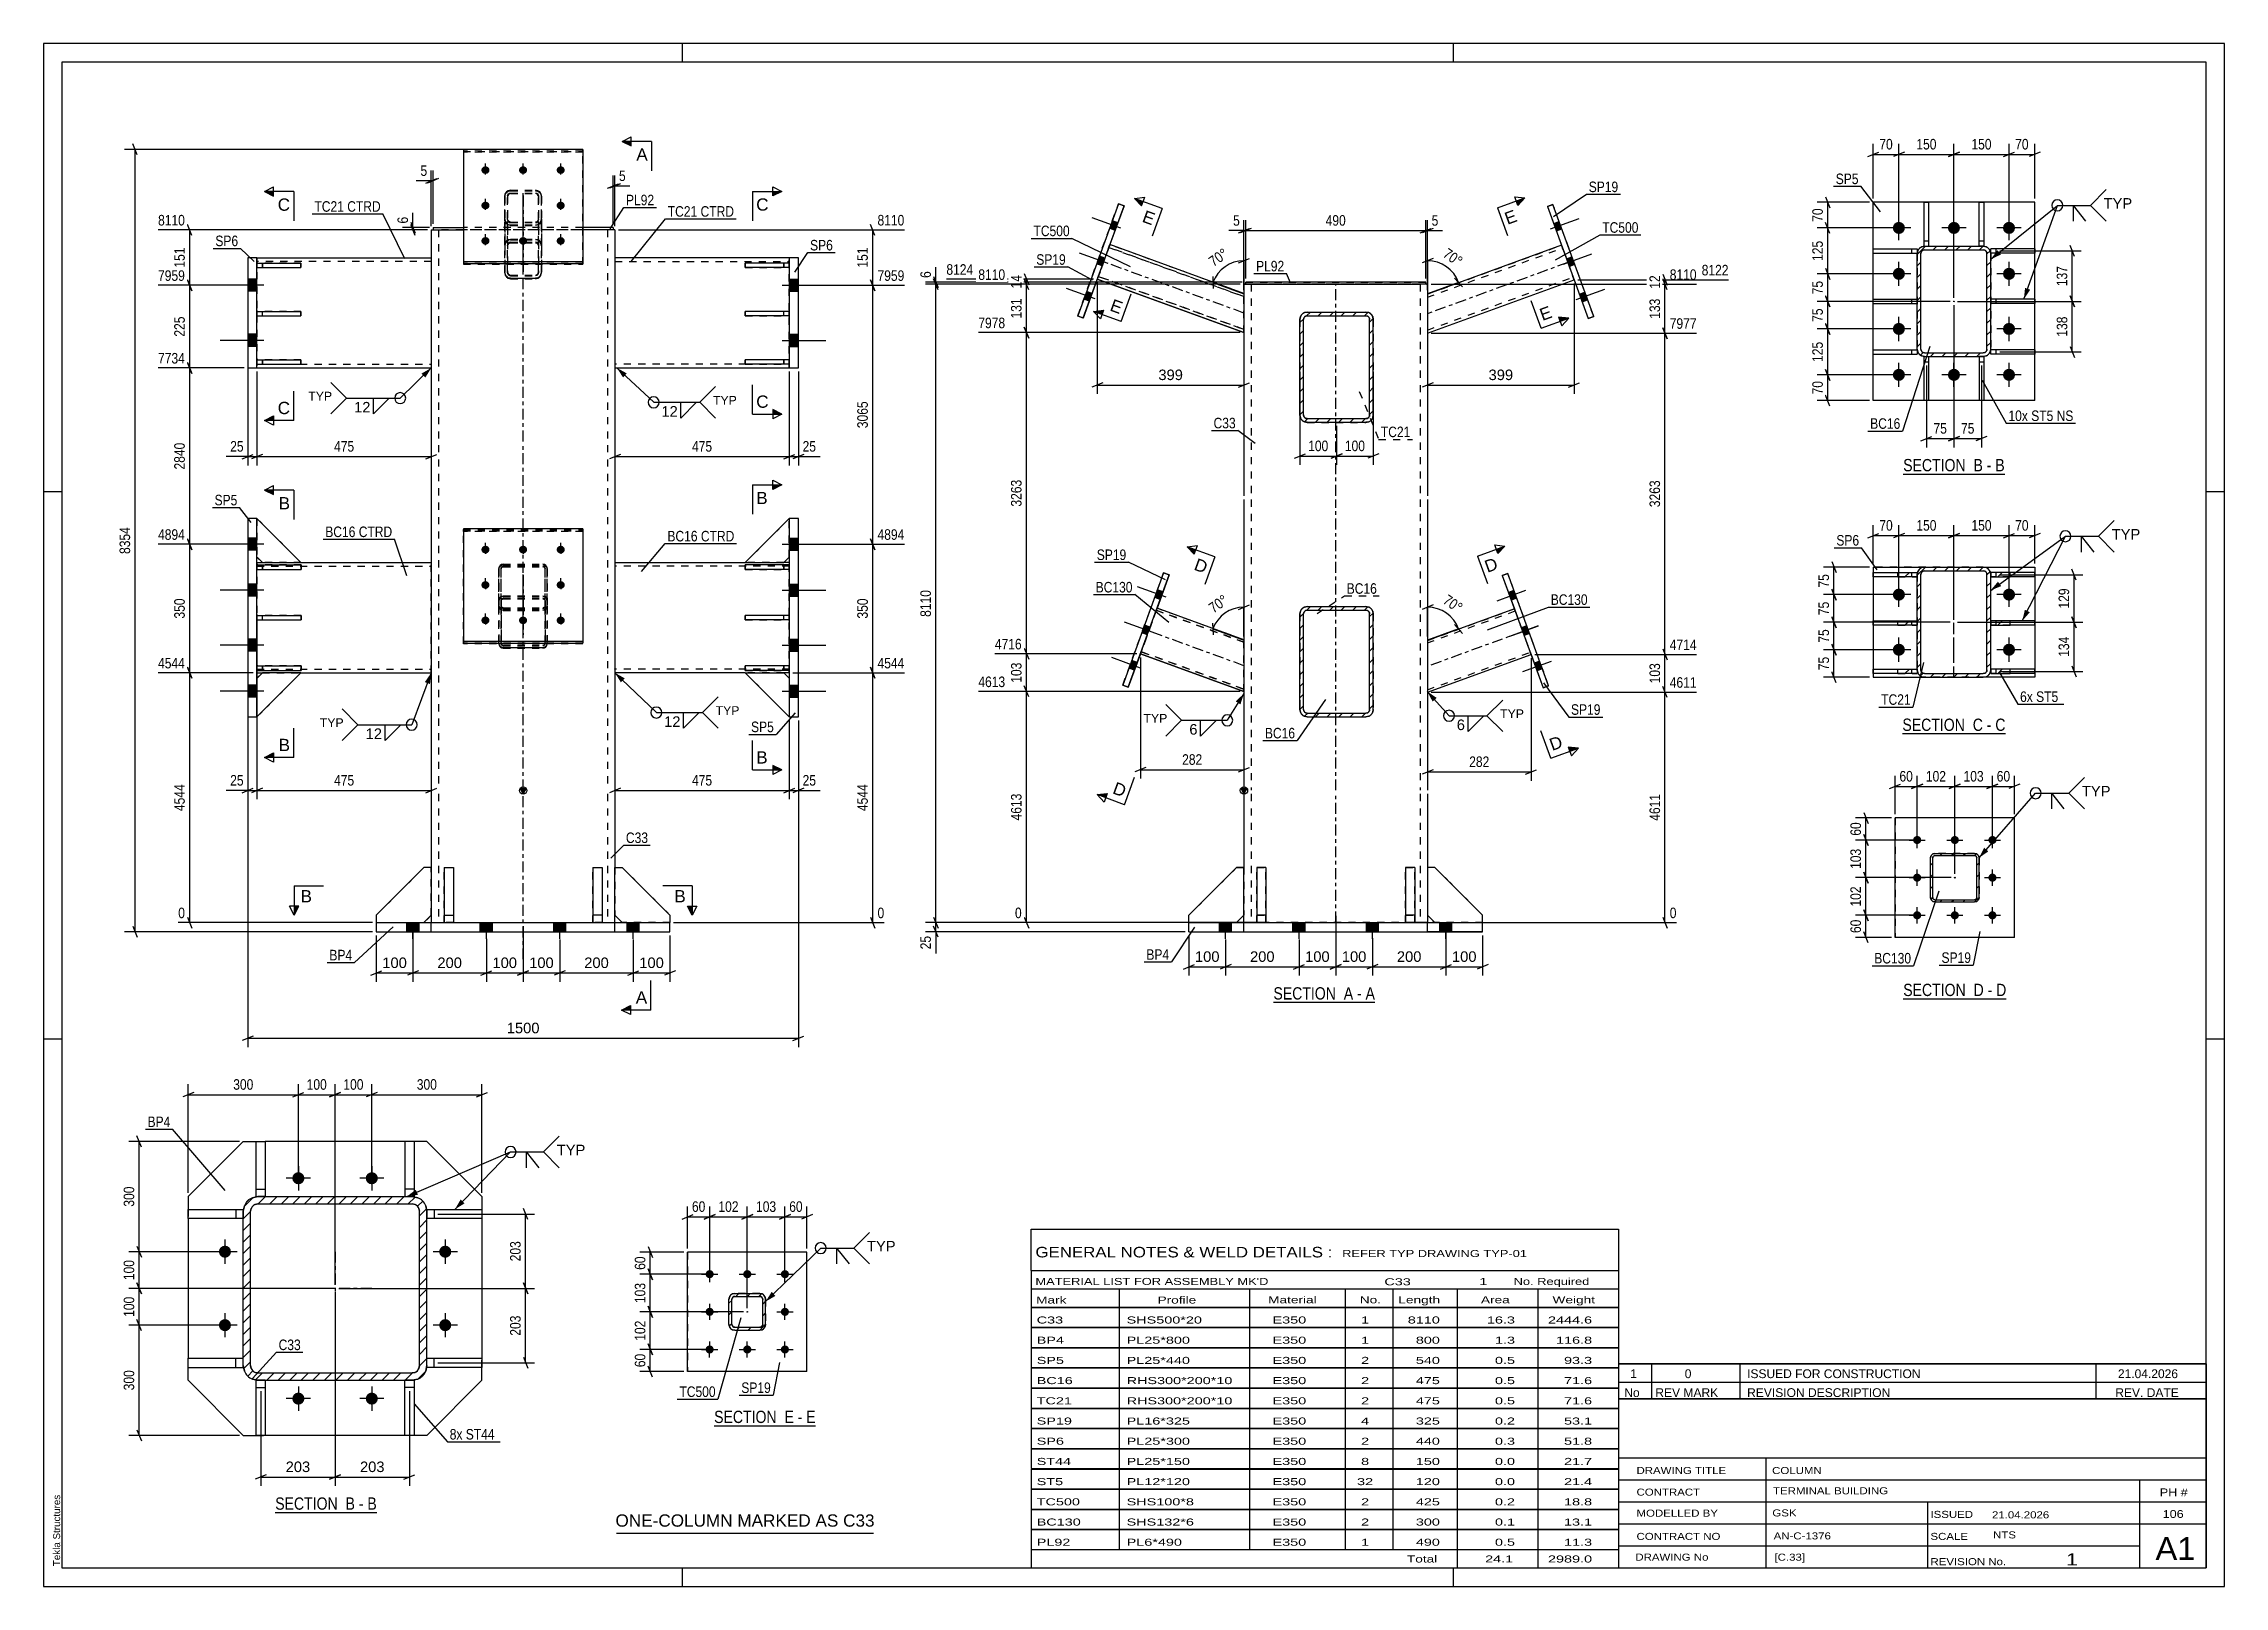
# Paper-space layout 'Layout1' of a CAD drawing. Header units: millimetres. Extents: x 0 to 594, y 0 to 420.
# The model-space entities are those that its viewports show. They can reach past a viewport. Long polylines and large blocks are cut down to what shows.
import ezdxf

# ---------------------------------------------------------------- set-up
doc = ezdxf.new("R2010")
doc.units = ezdxf.units.MM
doc.linetypes.add('DXK_LINE_DOT2', pattern=[3.9198, 1.9599, -1.9599])
doc.linetypes.add('DXK_LINE_DOT3', pattern=[5.9187, 2.979, -0.9799, 0.9799, -0.9799])
doc.layers.add('Viewport layer', color=7, linetype='Continuous', plot=False)
doc.styles.add('Arial', font='arial.ttf', dxfattribs={"height": 0.2})
doc.styles.add('Arial Narrow', font='ARIALN.TTF', dxfattribs={"height": 0.2})

# ---------------------------------------------------------------- blocks, each defined once
blk = doc.blocks.new('Unknown-284869969-1134')
at = {"color": 5, "linetype": 'Continuous'}
for p, q in [((463.4, 239.28), (-130.6, 239.28)), ((-130.6, 239.28), (-130.6, -180.72)), ((43.4, 234.28), (43.4, 239.28)), ((253.4, 234.28), (253.4, 239.28)), ((463.4, -180.72), (463.4, 239.28)), ((458.4, 234.28), (-125.6, 234.28)), ((-125.6, 234.28), (-125.6, -175.72)), ((458.4, -175.72), (458.4, 234.28)), ((-125.6, 117.28), (-130.6, 117.28)), ((463.4, 117.28), (458.4, 117.28)), ((-125.6, -31.72), (-130.6, -31.72)), ((463.4, -31.72), (458.4, -31.72)), ((-125.6, -175.72), (458.4, -175.72)), ((43.4, -180.72), (43.4, -175.72)), ((253.4, -180.72), (253.4, -175.72)), ((-130.6, -180.72), (463.4, -180.72))]:
    blk.add_line(p, q, dxfattribs=at)
at = {"color": 174, "linetype": 'Continuous', "style": 'Arial'}
blk.add_text('Tekla Structures', height=1.9102, rotation=90, dxfattribs=at).set_placement((-126.1, -175.22))
blk = doc.blocks.new('Unknown-284869969-11 - 3399')
at = {"color": 6, "linetype": 'Continuous'}
blk.add_line((-67.51, -160.6), (-39.87, -160.6), dxfattribs=at)
at = {"color": 0, "linetype": 'Continuous'}
blk.add_wipeout([(-49.41, -159.85), (-49.41, -156.35), (-67.51, -156.35), (-67.51, -159.85)], dxfattribs=at)
blk.add_wipeout([(-45.8, -159.85), (-45.8, -156.35), (-48.36, -156.35), (-48.36, -159.85)], dxfattribs=at)
at = {"color": 7, "linetype": 'Continuous', "style": 'Arial Narrow'}
blk.add_text('SECTION ', height=3.34, dxfattribs=at).set_placement((-67.51, -159.85))
at = {"color": 0, "linetype": 'Continuous'}
blk.add_wipeout([(-43.47, -159.85), (-43.47, -156.35), (-44.75, -156.35), (-44.75, -159.85)], dxfattribs=at)
at = {"color": 7, "linetype": 'Continuous', "style": 'Arial Narrow'}
blk.add_text('B', height=3.34, dxfattribs=at).set_placement((-48.36, -159.85))
at = {"color": 0, "linetype": 'Continuous'}
blk.add_wipeout([(-39.87, -159.85), (-39.87, -156.35), (-42.42, -156.35), (-42.42, -159.85)], dxfattribs=at)
at = {"color": 7, "linetype": 'Continuous', "style": 'Arial Narrow'}
for s, p in [('-', (-44.75, -159.85)), ('B', (-42.42, -159.85))]:
    blk.add_text(s, height=3.34, dxfattribs=at).set_placement(p)
blk = doc.blocks.new('Unknown-284869969-13 - 3232')
at = {"color": 6, "linetype": 'Continuous'}
blk.add_line((375.93, -20.76), (404, -20.76), dxfattribs=at)
at = {"color": 0, "linetype": 'Continuous'}
blk.add_wipeout([(394.04, -20.01), (394.04, -16.51), (375.93, -16.51), (375.93, -20.01)], dxfattribs=at)
blk.add_wipeout([(397.86, -20.01), (397.86, -16.51), (395.09, -16.51), (395.09, -20.01)], dxfattribs=at)
at = {"color": 7, "linetype": 'Continuous', "style": 'Arial Narrow'}
blk.add_text('SECTION ', height=3.34, dxfattribs=at).set_placement((375.93, -20.01))
at = {"color": 0, "linetype": 'Continuous'}
blk.add_wipeout([(400.18, -20.01), (400.18, -16.51), (398.91, -16.51), (398.91, -20.01)], dxfattribs=at)
at = {"color": 7, "linetype": 'Continuous', "style": 'Arial Narrow'}
blk.add_text('D', height=3.34, dxfattribs=at).set_placement((395.09, -20.01))
at = {"color": 0, "linetype": 'Continuous'}
blk.add_wipeout([(404, -20.01), (404, -16.51), (401.23, -16.51), (401.23, -20.01)], dxfattribs=at)
at = {"color": 7, "linetype": 'Continuous', "style": 'Arial Narrow'}
for s, p in [('D', (401.23, -20.01)), ('-', (398.91, -20.01))]:
    blk.add_text(s, height=3.34, dxfattribs=at).set_placement(p)
blk = doc.blocks.new('Unknown-284869969-14 - 1795')
at = {"color": 6, "linetype": 'Continuous'}
blk.add_line((375.91, 122.11), (403.56, 122.11), dxfattribs=at)
at = {"color": 0, "linetype": 'Continuous'}
blk.add_wipeout([(394.02, 122.86), (394.02, 126.36), (375.91, 126.36), (375.91, 122.86)], dxfattribs=at)
blk.add_wipeout([(397.63, 122.86), (397.63, 126.36), (395.07, 126.36), (395.07, 122.86)], dxfattribs=at)
at = {"color": 7, "linetype": 'Continuous', "style": 'Arial Narrow'}
blk.add_text('SECTION ', height=3.34, dxfattribs=at).set_placement((375.91, 122.86))
at = {"color": 0, "linetype": 'Continuous'}
blk.add_wipeout([(399.95, 122.86), (399.95, 126.36), (398.68, 126.36), (398.68, 122.86)], dxfattribs=at)
at = {"color": 7, "linetype": 'Continuous', "style": 'Arial Narrow'}
blk.add_text('B', height=3.34, dxfattribs=at).set_placement((395.07, 122.86))
at = {"color": 0, "linetype": 'Continuous'}
blk.add_wipeout([(403.56, 122.86), (403.56, 126.36), (401, 126.36), (401, 122.86)], dxfattribs=at)
at = {"color": 7, "linetype": 'Continuous', "style": 'Arial Narrow'}
for s, p in [('B', (401, 122.86)), ('-', (398.68, 122.86))]:
    blk.add_text(s, height=3.34, dxfattribs=at).set_placement(p)
blk = doc.blocks.new('Unknown-284869969-15 - 1480')
at = {"color": 6, "linetype": 'Continuous'}
blk.add_line((375.7, 51.43), (403.77, 51.43), dxfattribs=at)
at = {"color": 0, "linetype": 'Continuous'}
blk.add_wipeout([(393.81, 52.18), (393.81, 55.68), (375.7, 55.68), (375.7, 52.18)], dxfattribs=at)
blk.add_wipeout([(397.63, 52.18), (397.63, 55.68), (394.86, 55.68), (394.86, 52.18)], dxfattribs=at)
at = {"color": 7, "linetype": 'Continuous', "style": 'Arial Narrow'}
blk.add_text('SECTION ', height=3.34, dxfattribs=at).set_placement((375.7, 52.18))
at = {"color": 0, "linetype": 'Continuous'}
blk.add_wipeout([(399.95, 52.18), (399.95, 55.68), (398.68, 55.68), (398.68, 52.18)], dxfattribs=at)
at = {"color": 7, "linetype": 'Continuous', "style": 'Arial Narrow'}
blk.add_text('C', height=3.34, dxfattribs=at).set_placement((394.86, 52.18))
at = {"color": 0, "linetype": 'Continuous'}
blk.add_wipeout([(403.77, 52.18), (403.77, 55.68), (401, 55.68), (401, 52.18)], dxfattribs=at)
at = {"color": 7, "linetype": 'Continuous', "style": 'Arial Narrow'}
for s, p in [('-', (398.68, 52.18)), ('C', (401, 52.18))]:
    blk.add_text(s, height=3.34, dxfattribs=at).set_placement(p)
blk = doc.blocks.new('Unknown-284869969-16 - 1248')
at = {"color": 6, "linetype": 'Continuous'}
blk.add_line((52.04, -137), (79.69, -137), dxfattribs=at)
at = {"color": 0, "linetype": 'Continuous'}
blk.add_wipeout([(70.15, -136.25), (70.15, -132.75), (52.04, -132.75), (52.04, -136.25)], dxfattribs=at)
blk.add_wipeout([(73.75, -136.25), (73.75, -132.75), (71.2, -132.75), (71.2, -136.25)], dxfattribs=at)
at = {"color": 7, "linetype": 'Continuous', "style": 'Arial Narrow'}
blk.add_text('SECTION ', height=3.34, dxfattribs=at).set_placement((52.04, -136.25))
at = {"color": 0, "linetype": 'Continuous'}
blk.add_wipeout([(76.08, -136.25), (76.08, -132.75), (74.8, -132.75), (74.8, -136.25)], dxfattribs=at)
at = {"color": 7, "linetype": 'Continuous', "style": 'Arial Narrow'}
blk.add_text('E', height=3.34, dxfattribs=at).set_placement((71.2, -136.25))
at = {"color": 0, "linetype": 'Continuous'}
blk.add_wipeout([(79.69, -136.25), (79.69, -132.75), (77.13, -132.75), (77.13, -136.25)], dxfattribs=at)
at = {"color": 7, "linetype": 'Continuous', "style": 'Arial Narrow'}
for s, p in [('-', (74.8, -136.25)), ('E', (77.13, -136.25))]:
    blk.add_text(s, height=3.34, dxfattribs=at).set_placement(p)
blk = doc.blocks.new('Unknown-284869969-17 - 2164')
at = {"color": 6, "linetype": 'Continuous'}
blk.add_line((204.38, -21.7), (232.03, -21.7), dxfattribs=at)
at = {"color": 0, "linetype": 'Continuous'}
blk.add_wipeout([(222.49, -20.95), (222.49, -17.45), (204.38, -17.45), (204.38, -20.95)], dxfattribs=at)
blk.add_wipeout([(226.1, -20.95), (226.1, -17.45), (223.54, -17.45), (223.54, -20.95)], dxfattribs=at)
at = {"color": 7, "linetype": 'Continuous', "style": 'Arial Narrow'}
blk.add_text('SECTION ', height=3.34, dxfattribs=at).set_placement((204.38, -20.95))
at = {"color": 0, "linetype": 'Continuous'}
blk.add_wipeout([(228.42, -20.95), (228.42, -17.45), (227.15, -17.45), (227.15, -20.95)], dxfattribs=at)
at = {"color": 7, "linetype": 'Continuous', "style": 'Arial Narrow'}
blk.add_text('A', height=3.34, dxfattribs=at).set_placement((223.54, -20.95))
at = {"color": 0, "linetype": 'Continuous'}
blk.add_wipeout([(232.03, -20.95), (232.03, -17.45), (229.47, -17.45), (229.47, -20.95)], dxfattribs=at)
at = {"color": 7, "linetype": 'Continuous', "style": 'Arial Narrow'}
for s, p in [('A', (229.47, -20.95)), ('-', (227.15, -20.95))]:
    blk.add_text(s, height=3.34, dxfattribs=at).set_placement(p)
blk = doc.blocks.new('Part-284869969-3416 - 3399')
at = {"linetype": 'Continuous'}
h = blk.add_hatch(dxfattribs=at)
h.set_pattern_fill('', scale=0.7, style=0, pattern_type=0)
h.set_pattern_definition([(45, (-28.6786, -124.308), (-1.571545, 1.571545), [])])
h.paths.add_polyline_path([(-30.21, -124.61), (-28.68, -124.31), (-27.38, -123.44), (-26.51, -122.14), (-26.21, -120.61), (-26.21, -78.61), (-26.51, -77.08), (-27.38, -75.78), (-28.68, -74.92), (-30.21, -74.61), (-72.21, -74.61), (-73.74, -74.92), (-75.04, -75.78), (-75.9, -77.08), (-76.21, -78.61), (-76.21, -120.61), (-75.9, -122.14), (-75.04, -123.44), (-73.74, -124.31), (-72.21, -124.61)])
h.paths.add_polyline_path([(-72.97, -122.46), (-73.62, -122.03), (-74.06, -121.38), (-74.21, -120.61), (-74.21, -78.61), (-74.06, -77.85), (-73.62, -77.2), (-72.97, -76.76), (-72.21, -76.61), (-30.21, -76.61), (-29.44, -76.76), (-28.8, -77.2), (-28.36, -77.85), (-28.21, -78.61), (-28.21, -120.61), (-28.36, -121.38), (-28.8, -122.03), (-29.44, -122.46), (-30.21, -122.61), (-72.21, -122.61)])
at = {"color": 7, "linetype": 'DXK_LINE_DOT2'}
for p, q in [((-76.21, -78.61), (-75.9, -77.08)), ((-73.74, -74.92), (-72.21, -74.61)), ((-72.21, -76.61), (-72.97, -76.76)), ((-72.21, -74.61), (-30.21, -74.61)), ((-72.21, -76.61), (-30.21, -76.61)), ((-30.21, -74.61), (-28.68, -74.92)), ((-29.44, -76.76), (-30.21, -76.61)), ((-26.51, -77.08), (-26.21, -78.61)), ((-76.21, -120.61), (-76.21, -78.61)), ((-74.06, -77.85), (-74.21, -78.61)), ((-74.21, -120.61), (-74.21, -78.61)), ((-28.21, -78.61), (-28.36, -77.85)), ((-28.21, -120.61), (-28.21, -78.61)), ((-26.21, -120.61), (-26.21, -78.61)), ((-75.9, -122.14), (-76.21, -120.61)), ((-74.21, -120.61), (-74.06, -121.38)), ((-72.21, -124.61), (-73.74, -124.31)), ((-72.97, -122.46), (-72.21, -122.61)), ((-72.21, -122.61), (-30.21, -122.61)), ((-72.21, -124.61), (-30.21, -124.61)), ((-30.21, -122.61), (-29.44, -122.46)), ((-28.68, -124.31), (-30.21, -124.61)), ((-28.36, -121.38), (-28.21, -120.61)), ((-26.21, -120.61), (-26.51, -122.14))]:
    blk.add_line(p, q, dxfattribs=at)
at = {"color": 2, "linetype": 'Continuous'}
for p, q in [((-75.9, -77.08), (-76.21, -78.61)), ((-72.21, -74.61), (-73.74, -74.92)), ((-72.97, -76.76), (-72.21, -76.61)), ((-72.21, -74.61), (-30.21, -74.61)), ((-72.21, -76.61), (-30.21, -76.61)), ((-28.68, -74.92), (-30.21, -74.61)), ((-30.21, -76.61), (-29.44, -76.76)), ((-26.21, -78.61), (-26.51, -77.08)), ((-76.21, -120.61), (-76.21, -78.61)), ((-74.21, -78.61), (-74.06, -77.85)), ((-74.21, -120.61), (-74.21, -78.61)), ((-28.36, -77.85), (-28.21, -78.61)), ((-28.21, -120.61), (-28.21, -78.61)), ((-26.21, -120.61), (-26.21, -78.61)), ((-76.21, -120.61), (-75.9, -122.14)), ((-74.06, -121.38), (-74.21, -120.61)), ((-73.74, -124.31), (-72.21, -124.61)), ((-72.21, -122.61), (-72.97, -122.46)), ((-72.21, -122.61), (-30.21, -122.61)), ((-72.21, -124.61), (-30.21, -124.61)), ((-29.44, -122.46), (-30.21, -122.61)), ((-30.21, -124.61), (-28.68, -124.31)), ((-28.21, -120.61), (-28.36, -121.38)), ((-26.51, -122.14), (-26.21, -120.61))]:
    blk.add_line(p, q, dxfattribs=at)
at = {"color": 7, "linetype": 'DXK_LINE_DOT3'}
for p, q in [((-51.21, -89.61), (-51.21, -109.61)), ((-41.21, -99.61), (-61.21, -99.61))]:
    blk.add_line(p, q, dxfattribs=at)
at = {"color": 7, "linetype": 'DXK_LINE_DOT2'}
for centre, radius, start, end in [((-72.21, -78.61), 4, 112.5, 157.5), ((-72.21, -78.61), 2, 112.5, 157.5), ((-30.21, -78.61), 2, 22.5, 67.5), ((-30.21, -78.61), 4, 22.5, 67.5), ((-72.21, -120.61), 4, 202.5, 247.5), ((-72.21, -120.61), 2, 202.5, 247.5), ((-30.21, -120.61), 2, 292.5, 337.5), ((-30.21, -120.61), 4, 292.5, 337.5)]:
    blk.add_arc(centre, radius, start, end, dxfattribs=at)
at = {"color": 2, "linetype": 'Continuous'}
for centre, radius, start, end in [((-72.21, -78.61), 4, 112.5, 157.5), ((-72.21, -78.61), 2, 112.5, 157.5), ((-30.21, -78.61), 2, 22.5, 67.5), ((-30.21, -78.61), 4, 22.5, 67.5), ((-72.21, -120.61), 4, 202.5, 247.5), ((-72.21, -120.61), 2, 202.5, 247.5), ((-30.21, -120.61), 2, 292.5, 337.5), ((-30.21, -120.61), 4, 292.5, 337.5)]:
    blk.add_arc(centre, radius, start, end, dxfattribs=at)
blk = doc.blocks.new('Part-284869969-3453 - 3399')
at = {"color": 2, "linetype": 'Continuous'}
for p, q in [((-91.21, -74.61), (-76.21, -59.61)), ((-76.21, -59.61), (-72.71, -59.61)), ((-32.21, -59.61), (-70.21, -59.61)), ((-26.21, -59.61), (-29.71, -59.61)), ((-11.21, -74.61), (-26.21, -59.61)), ((-91.21, -74.61), (-91.21, -78.11)), ((-11.21, -74.61), (-11.21, -78.11)), ((-91.21, -80.61), (-91.21, -118.61)), ((-11.21, -80.61), (-11.21, -118.61)), ((-91.21, -124.61), (-91.21, -121.11)), ((-91.21, -124.61), (-76.21, -139.61)), ((-11.21, -124.61), (-26.21, -139.61)), ((-11.21, -124.61), (-11.21, -121.11)), ((-76.21, -139.61), (-72.71, -139.61)), ((-32.21, -139.61), (-70.21, -139.61)), ((-26.21, -139.61), (-29.71, -139.61))]:
    blk.add_line(p, q, dxfattribs=at)
at = {"color": 7, "linetype": 'DXK_LINE_DOT2'}
for p, q in [((-72.71, -59.61), (-70.21, -59.61)), ((-29.71, -59.61), (-32.21, -59.61)), ((-91.21, -78.11), (-91.21, -80.61)), ((-11.21, -78.11), (-11.21, -80.61)), ((-91.21, -121.11), (-91.21, -118.61)), ((-11.21, -121.11), (-11.21, -118.61)), ((-72.71, -139.61), (-70.21, -139.61)), ((-29.71, -139.61), (-32.21, -139.61))]:
    blk.add_line(p, q, dxfattribs=at)
blk = doc.blocks.new('Bolt-284869969-3411 - 3399')
at = {"linetype": 'Continuous'}
for points in [[(-59.56, -69.61, -1), (-62.86, -69.61, -1)], [(-39.56, -69.61, -1), (-42.86, -69.61, -1)], [(-79.56, -89.61, -1), (-82.86, -89.61, -1)], [(-19.56, -89.61, -1), (-22.86, -89.61, -1)], [(-79.56, -109.61, -1), (-82.86, -109.61, -1)], [(-19.56, -109.61, -1), (-22.86, -109.61, -1)], [(-59.56, -129.61, -1), (-62.86, -129.61, -1)], [(-39.56, -129.61, -1), (-42.86, -129.61, -1)]]:
    blk.add_hatch(color=1, dxfattribs=at).paths.add_polyline_path(points)
at = {"color": 1, "linetype": 'Continuous'}
for p, q in [((-57.91, -69.61), (-64.51, -69.61)), ((-61.21, -66.31), (-61.21, -72.91)), ((-37.91, -69.61), (-44.51, -69.61)), ((-41.21, -66.31), (-41.21, -72.91)), ((-81.21, -86.31), (-81.21, -92.91)), ((-21.21, -86.31), (-21.21, -92.91)), ((-77.91, -89.61), (-84.51, -89.61)), ((-17.91, -89.61), (-24.51, -89.61)), ((-81.21, -106.31), (-81.21, -112.91)), ((-21.21, -106.31), (-21.21, -112.91)), ((-77.91, -109.61), (-84.51, -109.61)), ((-17.91, -109.61), (-24.51, -109.61)), ((-57.91, -129.61), (-64.51, -129.61)), ((-61.21, -126.31), (-61.21, -132.91)), ((-37.91, -129.61), (-44.51, -129.61)), ((-41.21, -126.31), (-41.21, -132.91))]:
    blk.add_line(p, q, dxfattribs=at)
blk = doc.blocks.new('Part-284869969-3468 - 3399')
at = {"color": 2, "linetype": 'Continuous'}
for p, q in [((-32.21, -59.61), (-32.21, -74.61)), ((-29.71, -59.61), (-32.21, -59.61)), ((-29.71, -59.61), (-29.71, -74.61)), ((-29.71, -72.61), (-32.21, -72.61)), ((-29.71, -74.61), (-30.21, -74.61))]:
    blk.add_line(p, q, dxfattribs=at)
at = {"color": 7, "linetype": 'DXK_LINE_DOT2'}
blk.add_line((-32.21, -74.61), (-30.21, -74.61), dxfattribs=at)
blk = doc.blocks.new('Part-284869969-3473 - 3399')
at = {"color": 2, "linetype": 'Continuous'}
for p, q in [((-26.21, -78.11), (-26.21, -78.62)), ((-26.21, -78.11), (-11.21, -78.11)), ((-11.21, -80.61), (-26.21, -80.61)), ((-24.21, -78.11), (-24.21, -80.61)), ((-11.21, -78.11), (-11.21, -80.61))]:
    blk.add_line(p, q, dxfattribs=at)
at = {"color": 7, "linetype": 'DXK_LINE_DOT2'}
blk.add_line((-26.21, -78.62), (-26.21, -80.61), dxfattribs=at)
blk = doc.blocks.new('Part-284869969-3478 - 3399')
at = {"color": 2, "linetype": 'Continuous'}
for p, q in [((-32.21, -139.61), (-32.21, -124.61)), ((-30.21, -124.61), (-29.71, -124.61)), ((-29.71, -124.61), (-29.71, -139.61)), ((-29.71, -126.61), (-32.21, -126.61)), ((-29.71, -139.61), (-32.21, -139.61))]:
    blk.add_line(p, q, dxfattribs=at)
at = {"color": 7, "linetype": 'DXK_LINE_DOT2'}
blk.add_line((-30.21, -124.61), (-32.21, -124.61), dxfattribs=at)
blk = doc.blocks.new('Part-284869969-3483 - 3399')
at = {"color": 2, "linetype": 'Continuous'}
for p, q in [((-26.21, -118.61), (-11.21, -118.61)), ((-24.21, -121.11), (-24.21, -118.61)), ((-11.21, -118.61), (-11.21, -121.11)), ((-26.21, -121.11), (-26.21, -120.61)), ((-11.21, -121.11), (-26.21, -121.11))]:
    blk.add_line(p, q, dxfattribs=at)
at = {"color": 7, "linetype": 'DXK_LINE_DOT2'}
blk.add_line((-26.21, -120.61), (-26.21, -118.61), dxfattribs=at)
blk = doc.blocks.new('Part-284869969-3488 - 3399')
at = {"color": 2, "linetype": 'Continuous'}
for p, q in [((-72.71, -74.61), (-72.71, -59.61)), ((-72.71, -59.61), (-70.21, -59.61)), ((-70.21, -59.61), (-70.21, -74.61)), ((-72.71, -72.61), (-70.21, -72.61)), ((-72.71, -74.61), (-72.21, -74.61))]:
    blk.add_line(p, q, dxfattribs=at)
at = {"color": 7, "linetype": 'DXK_LINE_DOT2'}
blk.add_line((-70.21, -74.61), (-72.21, -74.61), dxfattribs=at)
blk = doc.blocks.new('Part-284869969-3493 - 3399')
at = {"color": 2, "linetype": 'Continuous'}
for p, q in [((-91.21, -80.61), (-91.21, -78.11)), ((-91.21, -78.11), (-76.21, -78.11)), ((-76.21, -80.61), (-91.21, -80.61)), ((-78.21, -78.11), (-78.21, -80.61)), ((-76.21, -78.11), (-76.21, -78.62))]:
    blk.add_line(p, q, dxfattribs=at)
at = {"color": 7, "linetype": 'DXK_LINE_DOT2'}
blk.add_line((-76.21, -78.62), (-76.21, -80.61), dxfattribs=at)
blk = doc.blocks.new('Part-284869969-3498 - 3399')
at = {"color": 2, "linetype": 'Continuous'}
for p, q in [((-72.71, -139.61), (-72.71, -124.61)), ((-72.71, -124.61), (-72.21, -124.61)), ((-70.21, -124.61), (-70.21, -139.61)), ((-72.71, -126.61), (-70.21, -126.61)), ((-70.21, -139.61), (-72.71, -139.61))]:
    blk.add_line(p, q, dxfattribs=at)
at = {"color": 7, "linetype": 'DXK_LINE_DOT2'}
blk.add_line((-70.21, -124.61), (-72.21, -124.61), dxfattribs=at)
blk = doc.blocks.new('Part-284869969-3503 - 3399')
at = {"color": 2, "linetype": 'Continuous'}
for p, q in [((-91.21, -121.11), (-91.21, -118.61)), ((-91.21, -118.61), (-76.21, -118.61)), ((-78.21, -121.11), (-78.21, -118.61)), ((-91.21, -121.11), (-76.21, -121.11)), ((-76.21, -121.11), (-76.21, -120.61))]:
    blk.add_line(p, q, dxfattribs=at)
at = {"color": 7, "linetype": 'DXK_LINE_DOT2'}
blk.add_line((-76.21, -120.61), (-76.21, -118.61), dxfattribs=at)
blk = doc.blocks.new('Part-284869969-2782 - 2651')
at = {"color": 2, "linetype": 'Continuous'}
for p, q in [((72.5, 83.6), (60.5, 83.6)), ((60.5, 82.4), (60.5, 83.6)), ((72.5, 83.6), (72.5, 82.4)), ((72.5, 82.4), (60.5, 82.4))]:
    blk.add_line(p, q, dxfattribs=at)
at = {"color": 7, "linetype": 'DXK_LINE_DOT2'}
blk.add_line((71, 82.4), (71, 83.6), dxfattribs=at)
blk = doc.blocks.new('Part-284869969-2654 - 2651')
at = {"color": 2, "linetype": 'Continuous'}
for p, q in [((72.5, 179.52), (60.5, 179.52)), ((60.5, 178.32), (60.5, 179.52)), ((72.5, 178.32), (60.5, 178.32)), ((72.5, 179.52), (72.5, 178.32))]:
    blk.add_line(p, q, dxfattribs=at)
at = {"color": 7, "linetype": 'DXK_LINE_DOT2'}
blk.add_line((71, 178.32), (71, 179.52), dxfattribs=at)
blk = doc.blocks.new('Part-284869969-2750 - 2651')
at = {"color": 7, "linetype": 'DXK_LINE_DOT2'}
for p, q in [((19, 0), (19, 15)), ((19, 15), (21.5, 15)), ((21.5, 15), (21.5, 0)), ((21.5, 2), (19, 2)), ((21.5, 0), (19, 0))]:
    blk.add_line(p, q, dxfattribs=at)
blk = doc.blocks.new('Part-284869969-2781 - 2651')
at = {"color": 2, "linetype": 'Continuous'}
for p, q in [((-75, 181), (-75, 151)), ((-72.5, 181), (-75, 181)), ((-72.5, 151), (-72.5, 181)), ((-75, 151), (-72.5, 151))]:
    blk.add_line(p, q, dxfattribs=at)
blk = doc.blocks.new('Part-284869969-2653 - 2651')
at = {"color": 2, "linetype": 'Continuous'}
for p, q in [((72.5, 153.22), (60.5, 153.22)), ((60.5, 152.02), (60.5, 153.22)), ((72.5, 152.02), (60.5, 152.02)), ((72.5, 153.22), (72.5, 152.02))]:
    blk.add_line(p, q, dxfattribs=at)
at = {"color": 7, "linetype": 'DXK_LINE_DOT2'}
blk.add_line((71, 152.02), (71, 153.22), dxfattribs=at)
blk = doc.blocks.new('Part-284869969-2783 - 2651')
at = {"color": 2, "linetype": 'Continuous'}
for p, q in [((-72.5, 153.22), (-60.5, 153.22)), ((-72.5, 153.22), (-72.5, 152.02)), ((-72.5, 152.02), (-60.5, 152.02)), ((-60.5, 153.22), (-60.5, 152.02))]:
    blk.add_line(p, q, dxfattribs=at)
at = {"color": 7, "linetype": 'DXK_LINE_DOT2'}
blk.add_line((-71, 152.02), (-71, 153.22), dxfattribs=at)
blk = doc.blocks.new('Part-284869969-2655 - 2651')
at = {"color": 2, "linetype": 'Continuous'}
for p, q in [((72.5, 166.37), (60.5, 166.37)), ((60.5, 165.17), (60.5, 166.37)), ((72.5, 166.37), (72.5, 165.17)), ((72.5, 165.17), (60.5, 165.17))]:
    blk.add_line(p, q, dxfattribs=at)
at = {"color": 7, "linetype": 'DXK_LINE_DOT2'}
blk.add_line((71, 165.17), (71, 166.37), dxfattribs=at)
blk = doc.blocks.new('Part-284869969-2784 - 2651')
at = {"color": 2, "linetype": 'Continuous'}
for p, q in [((72.5, 97.35), (60.5, 97.35)), ((60.5, 96.15), (60.5, 97.35)), ((72.5, 96.15), (60.5, 96.15)), ((72.5, 97.35), (72.5, 96.15))]:
    blk.add_line(p, q, dxfattribs=at)
at = {"color": 7, "linetype": 'DXK_LINE_DOT2'}
blk.add_line((71, 96.15), (71, 97.35), dxfattribs=at)
blk = doc.blocks.new('Part-284869969-2656 - 2651')
at = {"color": 7, "linetype": 'DXK_LINE_DOT2'}
for p, q in [((72.5, 153.22), (60.5, 153.22)), ((60.5, 153.22), (60.5, 152.02)), ((60.5, 152.02), (72.5, 152.02)), ((71, 153.22), (71, 152.02)), ((72.5, 152.02), (72.5, 153.22))]:
    blk.add_line(p, q, dxfattribs=at)
blk = doc.blocks.new('Part-284869969-2842 - 2651')
at = {"color": 7, "linetype": 'DXK_LINE_DOT2'}
for p, q in [((-72.5, 99.5), (-72.5, 110)), ((-72.5, 110), (-60.5, 98)), ((-71, 98), (-72.5, 99.5)), ((-60.5, 98), (-71, 98))]:
    blk.add_line(p, q, dxfattribs=at)
blk = doc.blocks.new('Part-284869969-2785 - 2651')
at = {"color": 7, "linetype": 'DXK_LINE_DOT2'}
for p, q in [((72.5, 83.6), (60.5, 83.6)), ((60.5, 83.6), (60.5, 82.4)), ((71, 82.4), (71, 83.6)), ((72.5, 82.4), (72.5, 83.6)), ((60.5, 82.4), (72.5, 82.4))]:
    blk.add_line(p, q, dxfattribs=at)
blk = doc.blocks.new('Part-284869969-2657 - 2651')
at = {"color": 7, "linetype": 'DXK_LINE_DOT2'}
for p, q in [((72.5, 179.52), (60.5, 179.52)), ((60.5, 179.52), (60.5, 178.32)), ((60.5, 178.32), (72.5, 178.32)), ((71, 179.52), (71, 178.32)), ((72.5, 178.32), (72.5, 179.52))]:
    blk.add_line(p, q, dxfattribs=at)
blk = doc.blocks.new('Part-284869969-2786 - 2651')
at = {"color": 7, "linetype": 'DXK_LINE_DOT2'}
for p, q in [((-60.5, 153.22), (-72.5, 153.22)), ((-72.5, 153.22), (-72.5, 152.02)), ((-72.5, 152.02), (-60.5, 152.02)), ((-71, 153.22), (-71, 152.02)), ((-60.5, 152.02), (-60.5, 153.22))]:
    blk.add_line(p, q, dxfattribs=at)
blk = doc.blocks.new('Part-284869969-2658 - 2651')
at = {"color": 7, "linetype": 'DXK_LINE_DOT2'}
for p, q in [((72.5, 166.37), (60.5, 166.37)), ((60.5, 166.37), (60.5, 165.17)), ((71, 165.17), (71, 166.37)), ((72.5, 165.17), (72.5, 166.37)), ((60.5, 165.17), (72.5, 165.17))]:
    blk.add_line(p, q, dxfattribs=at)
blk = doc.blocks.new('Part-284869969-2787 - 2651')
at = {"color": 7, "linetype": 'DXK_LINE_DOT2'}
for p, q in [((72.5, 97.35), (60.5, 97.35)), ((60.5, 97.35), (60.5, 96.15)), ((60.5, 96.15), (72.5, 96.15)), ((71, 97.35), (71, 96.15)), ((72.5, 96.15), (72.5, 97.35))]:
    blk.add_line(p, q, dxfattribs=at)
blk = doc.blocks.new('Bolt-284869969-2659 - 2651')
at = {"linetype": 'Continuous'}
for points in [[(-10.26, 203.81), (-10.48, 203.84), (-10.7, 203.9), (-10.9, 204.01), (-11.07, 204.15), (-11.21, 204.33), (-11.3, 204.53), (-11.35, 204.74), (-11.35, 204.95), (-11.3, 205.17), (-11.21, 205.36), (-11.07, 205.54), (-10.9, 205.68), (-10.7, 205.79), (-10.48, 205.86), (-10.26, 205.88), (-10.03, 205.86), (-9.81, 205.79), (-9.61, 205.68), (-9.44, 205.54), (-9.3, 205.36), (-9.21, 205.17), (-9.16, 204.95), (-9.16, 204.74), (-9.21, 204.53), (-9.3, 204.33), (-9.44, 204.15), (-9.61, 204.01), (-9.81, 203.9), (-10.03, 203.84)], [(-0.01, 203.81), (-0.23, 203.84), (-0.45, 203.9), (-0.65, 204.01), (-0.82, 204.15), (-0.96, 204.33), (-1.05, 204.53), (-1.1, 204.74), (-1.1, 204.95), (-1.05, 205.17), (-0.96, 205.36), (-0.82, 205.54), (-0.65, 205.68), (-0.45, 205.79), (-0.23, 205.86), (-0.01, 205.88), (0.22, 205.86), (0.44, 205.79), (0.64, 205.68), (0.81, 205.54), (0.95, 205.36), (1.04, 205.17), (1.09, 204.95), (1.09, 204.74), (1.04, 204.53), (0.95, 204.33), (0.81, 204.15), (0.64, 204.01), (0.44, 203.9), (0.22, 203.84)], [(10.24, 203.81), (10.02, 203.84), (9.8, 203.9), (9.6, 204.01), (9.43, 204.15), (9.29, 204.33), (9.2, 204.53), (9.15, 204.74), (9.15, 204.95), (9.2, 205.17), (9.29, 205.36), (9.43, 205.54), (9.6, 205.68), (9.8, 205.79), (10.02, 205.86), (10.24, 205.88), (10.47, 205.86), (10.69, 205.79), (10.89, 205.68), (11.06, 205.54), (11.2, 205.36), (11.29, 205.17), (11.34, 204.95), (11.34, 204.74), (11.29, 204.53), (11.2, 204.33), (11.06, 204.15), (10.89, 204.01), (10.69, 203.9), (10.47, 203.84)], [(-10.26, 194.18), (-10.48, 194.2), (-10.7, 194.27), (-10.9, 194.38), (-11.07, 194.52), (-11.21, 194.7), (-11.3, 194.89), (-11.35, 195.11), (-11.35, 195.32), (-11.3, 195.53), (-11.21, 195.73), (-11.07, 195.91), (-10.9, 196.05), (-10.7, 196.16), (-10.48, 196.23), (-10.26, 196.25), (-10.03, 196.23), (-9.81, 196.16), (-9.61, 196.05), (-9.44, 195.91), (-9.3, 195.73), (-9.21, 195.53), (-9.16, 195.32), (-9.16, 195.11), (-9.21, 194.89), (-9.3, 194.7), (-9.44, 194.52), (-9.61, 194.38), (-9.81, 194.27), (-10.03, 194.2)], [(10.24, 194.18), (10.02, 194.2), (9.8, 194.27), (9.6, 194.38), (9.43, 194.52), (9.29, 194.7), (9.2, 194.89), (9.15, 195.11), (9.15, 195.32), (9.2, 195.53), (9.29, 195.73), (9.43, 195.91), (9.6, 196.05), (9.8, 196.16), (10.02, 196.23), (10.24, 196.25), (10.47, 196.23), (10.69, 196.16), (10.89, 196.05), (11.06, 195.91), (11.2, 195.73), (11.29, 195.53), (11.34, 195.32), (11.34, 195.11), (11.29, 194.89), (11.2, 194.7), (11.06, 194.52), (10.89, 194.38), (10.69, 194.27), (10.47, 194.2)], [(-10.26, 184.55), (-10.48, 184.57), (-10.7, 184.64), (-10.9, 184.75), (-11.07, 184.89), (-11.21, 185.07), (-11.3, 185.26), (-11.35, 185.47), (-11.35, 185.69), (-11.3, 185.9), (-11.21, 186.1), (-11.07, 186.27), (-10.9, 186.42), (-10.7, 186.53), (-10.48, 186.59), (-10.26, 186.62), (-10.03, 186.59), (-9.81, 186.53), (-9.61, 186.42), (-9.44, 186.27), (-9.3, 186.1), (-9.21, 185.9), (-9.16, 185.69), (-9.16, 185.47), (-9.21, 185.26), (-9.3, 185.07), (-9.44, 184.89), (-9.61, 184.75), (-9.81, 184.64), (-10.03, 184.57)], [(-0.01, 184.55), (-0.23, 184.57), (-0.45, 184.64), (-0.65, 184.75), (-0.82, 184.89), (-0.96, 185.07), (-1.05, 185.26), (-1.1, 185.47), (-1.1, 185.69), (-1.05, 185.9), (-0.96, 186.1), (-0.82, 186.27), (-0.65, 186.42), (-0.45, 186.53), (-0.23, 186.59), (-0.01, 186.62), (0.22, 186.59), (0.44, 186.53), (0.64, 186.42), (0.81, 186.27), (0.95, 186.1), (1.04, 185.9), (1.09, 185.69), (1.09, 185.47), (1.04, 185.26), (0.95, 185.07), (0.81, 184.89), (0.64, 184.75), (0.44, 184.64), (0.22, 184.57)], [(10.24, 184.55), (10.02, 184.57), (9.8, 184.64), (9.6, 184.75), (9.43, 184.89), (9.29, 185.07), (9.2, 185.26), (9.15, 185.47), (9.15, 185.69), (9.2, 185.9), (9.29, 186.1), (9.43, 186.27), (9.6, 186.42), (9.8, 186.53), (10.02, 186.59), (10.24, 186.62), (10.47, 186.59), (10.69, 186.53), (10.89, 186.42), (11.06, 186.27), (11.2, 186.1), (11.29, 185.9), (11.34, 185.69), (11.34, 185.47), (11.29, 185.26), (11.2, 185.07), (11.06, 184.89), (10.89, 184.75), (10.69, 184.64), (10.47, 184.57)]]:
    blk.add_hatch(color=1, dxfattribs=at).paths.add_polyline_path(points)
at = {"color": 1, "linetype": 'Continuous'}
for p, q in [((-10.26, 203.85), (-10.26, 206.69)), ((-0.01, 203.85), (-0.01, 206.69)), ((10.24, 203.85), (10.24, 206.69)), ((-10.26, 194.22), (-10.26, 197.06)), ((10.24, 194.22), (10.24, 197.06)), ((-10.26, 184.59), (-10.26, 187.43)), ((-0.01, 184.59), (-0.01, 187.43)), ((10.24, 184.59), (10.24, 187.43))]:
    blk.add_line(p, q, dxfattribs=at)
blk = doc.blocks.new('Part-284869969-2788 - 2651')
at = {"color": 7, "linetype": 'DXK_LINE_DOT2'}
for p, q in [((60.5, 68), (71, 68)), ((72.5, 56), (60.5, 68)), ((71, 68), (72.5, 66.5)), ((72.5, 66.5), (72.5, 56))]:
    blk.add_line(p, q, dxfattribs=at)
blk = doc.blocks.new('Part-284869969-2660 - 2651')
at = {"color": 2, "linetype": 'Continuous'}
for p, q in [((16.24, 210.48), (-16.26, 210.48)), ((-16.26, 210.48), (-16.26, 179.4)), ((16.24, 210.48), (16.24, 179.4)), ((-16.26, 179.94), (16.24, 179.94)), ((-16.26, 179.4), (16.24, 179.4))]:
    blk.add_line(p, q, dxfattribs=at)
at = {"color": 7, "linetype": 'DXK_LINE_DOT2'}
for p, q in [((-16.26, 210.48), (-16.26, 209.94)), ((-16.26, 209.94), (16.24, 209.94)), ((16.24, 209.94), (16.24, 210.48))]:
    blk.add_line(p, q, dxfattribs=at)
blk = doc.blocks.new('Bolt-284869969-2666 - 2651')
at = {"linetype": 'Continuous'}
for points in [[(-10.26, 100.48), (-10.48, 100.5), (-10.7, 100.57), (-10.9, 100.68), (-11.07, 100.83), (-11.21, 101.01), (-11.3, 101.21), (-11.35, 101.42), (-11.35, 101.64), (-11.3, 101.86), (-11.21, 102.06), (-11.07, 102.24), (-10.9, 102.39), (-10.7, 102.5), (-10.48, 102.56), (-10.26, 102.59), (-10.03, 102.56), (-9.81, 102.5), (-9.61, 102.39), (-9.44, 102.24), (-9.3, 102.06), (-9.21, 101.86), (-9.16, 101.64), (-9.16, 101.42), (-9.21, 101.21), (-9.3, 101.01), (-9.44, 100.83), (-9.61, 100.68), (-9.81, 100.57), (-10.03, 100.5)], [(-0.01, 100.48), (-0.23, 100.5), (-0.45, 100.57), (-0.65, 100.68), (-0.82, 100.83), (-0.96, 101.01), (-1.05, 101.21), (-1.1, 101.42), (-1.1, 101.64), (-1.05, 101.86), (-0.96, 102.06), (-0.82, 102.24), (-0.65, 102.39), (-0.45, 102.5), (-0.23, 102.56), (-0.01, 102.59), (0.22, 102.56), (0.44, 102.5), (0.64, 102.39), (0.81, 102.24), (0.95, 102.06), (1.04, 101.86), (1.09, 101.64), (1.09, 101.42), (1.04, 101.21), (0.95, 101.01), (0.81, 100.83), (0.64, 100.68), (0.44, 100.57), (0.22, 100.5)], [(10.24, 100.48), (10.02, 100.5), (9.8, 100.57), (9.6, 100.68), (9.43, 100.83), (9.29, 101.01), (9.2, 101.21), (9.15, 101.42), (9.15, 101.64), (9.2, 101.86), (9.29, 102.06), (9.43, 102.24), (9.6, 102.39), (9.8, 102.5), (10.02, 102.56), (10.24, 102.59), (10.47, 102.56), (10.69, 102.5), (10.89, 102.39), (11.06, 102.24), (11.2, 102.06), (11.29, 101.86), (11.34, 101.64), (11.34, 101.42), (11.29, 101.21), (11.2, 101.01), (11.06, 100.83), (10.89, 100.68), (10.69, 100.57), (10.47, 100.5)], [(-10.26, 90.87), (-10.48, 90.89), (-10.7, 90.96), (-10.9, 91.07), (-11.07, 91.21), (-11.21, 91.38), (-11.3, 91.58), (-11.35, 91.79), (-11.35, 92.01), (-11.3, 92.22), (-11.21, 92.42), (-11.07, 92.59), (-10.9, 92.74), (-10.7, 92.85), (-10.48, 92.91), (-10.26, 92.94), (-10.03, 92.91), (-9.81, 92.85), (-9.61, 92.74), (-9.44, 92.59), (-9.3, 92.42), (-9.21, 92.22), (-9.16, 92.01), (-9.16, 91.79), (-9.21, 91.58), (-9.3, 91.38), (-9.44, 91.21), (-9.61, 91.07), (-9.81, 90.96), (-10.03, 90.89)], [(10.24, 90.87), (10.02, 90.89), (9.8, 90.96), (9.6, 91.07), (9.43, 91.21), (9.29, 91.38), (9.2, 91.58), (9.15, 91.79), (9.15, 92.01), (9.2, 92.22), (9.29, 92.42), (9.43, 92.59), (9.6, 92.74), (9.8, 92.85), (10.02, 92.91), (10.24, 92.94), (10.47, 92.91), (10.69, 92.85), (10.89, 92.74), (11.06, 92.59), (11.2, 92.42), (11.29, 92.22), (11.34, 92.01), (11.34, 91.79), (11.29, 91.58), (11.2, 91.38), (11.06, 91.21), (10.89, 91.07), (10.69, 90.96), (10.47, 90.89)], [(-10.26, 81.24), (-10.48, 81.26), (-10.7, 81.33), (-10.9, 81.43), (-11.07, 81.58), (-11.21, 81.75), (-11.3, 81.95), (-11.35, 82.16), (-11.35, 82.38), (-11.3, 82.59), (-11.21, 82.79), (-11.07, 82.96), (-10.9, 83.11), (-10.7, 83.21), (-10.48, 83.28), (-10.26, 83.3), (-10.03, 83.28), (-9.81, 83.21), (-9.61, 83.11), (-9.44, 82.96), (-9.3, 82.79), (-9.21, 82.59), (-9.16, 82.38), (-9.16, 82.16), (-9.21, 81.95), (-9.3, 81.75), (-9.44, 81.58), (-9.61, 81.43), (-9.81, 81.33), (-10.03, 81.26)], [(-0.01, 81.24), (-0.23, 81.26), (-0.45, 81.33), (-0.65, 81.43), (-0.82, 81.58), (-0.96, 81.75), (-1.05, 81.95), (-1.1, 82.16), (-1.1, 82.38), (-1.05, 82.59), (-0.96, 82.79), (-0.82, 82.96), (-0.65, 83.11), (-0.45, 83.21), (-0.23, 83.28), (-0.01, 83.3), (0.22, 83.28), (0.44, 83.21), (0.64, 83.11), (0.81, 82.96), (0.95, 82.79), (1.04, 82.59), (1.09, 82.38), (1.09, 82.16), (1.04, 81.95), (0.95, 81.75), (0.81, 81.58), (0.64, 81.43), (0.44, 81.33), (0.22, 81.26)], [(10.24, 81.24), (10.02, 81.26), (9.8, 81.33), (9.6, 81.43), (9.43, 81.58), (9.29, 81.75), (9.2, 81.95), (9.15, 82.16), (9.15, 82.38), (9.2, 82.59), (9.29, 82.79), (9.43, 82.96), (9.6, 83.11), (9.8, 83.21), (10.02, 83.28), (10.24, 83.3), (10.47, 83.28), (10.69, 83.21), (10.89, 83.11), (11.06, 82.96), (11.2, 82.79), (11.29, 82.59), (11.34, 82.38), (11.34, 82.16), (11.29, 81.95), (11.2, 81.75), (11.06, 81.58), (10.89, 81.43), (10.69, 81.33), (10.47, 81.26)]]:
    blk.add_hatch(color=1, dxfattribs=at).paths.add_polyline_path(points)
at = {"color": 1, "linetype": 'Continuous'}
for p, q in [((-10.26, 100.54), (-10.26, 103.38)), ((-0.01, 100.54), (-0.01, 103.38)), ((10.24, 100.54), (10.24, 103.38)), ((-10.26, 90.91), (-10.26, 93.75)), ((10.24, 90.91), (10.24, 93.75)), ((-10.26, 81.28), (-10.26, 84.12)), ((-0.01, 81.28), (-0.01, 84.12)), ((10.24, 81.28), (10.24, 84.12))]:
    blk.add_line(p, q, dxfattribs=at)
blk = doc.blocks.new('Part-284869969-2667 - 2651')
at = {"color": 2, "linetype": 'Continuous'}
for p, q in [((16.24, 107.17), (-16.26, 107.17)), ((-16.26, 107.17), (-16.26, 76.08)), ((16.24, 107.17), (16.24, 76.08)), ((-16.26, 76.63), (16.24, 76.63)), ((-16.26, 76.08), (16.24, 76.08))]:
    blk.add_line(p, q, dxfattribs=at)
at = {"color": 7, "linetype": 'DXK_LINE_DOT2'}
for p, q in [((-16.26, 107.17), (-16.26, 106.62)), ((16.24, 106.62), (16.24, 107.17)), ((-16.26, 106.62), (16.24, 106.62))]:
    blk.add_line(p, q, dxfattribs=at)
blk = doc.blocks.new('Part-284869969-2796 - 2651')
at = {"color": 2, "linetype": 'Continuous'}
for p, q in [((-24.5, 189.18), (-16.26, 189.18)), ((-24.5, 189.18), (-24.5, 188.58)), ((-24.5, 188.58), (-22.82, 188.58)), ((24.5, 189.18), (16.24, 189.18)), ((24.5, 188.58), (22.82, 188.58)), ((24.5, 189.18), (24.5, 188.58))]:
    blk.add_line(p, q, dxfattribs=at)
at = {"color": 7, "linetype": 'DXK_LINE_DOT2'}
for p, q in [((22.82, 188.58), (-22.82, 188.58)), ((16.24, 189.18), (-16.26, 189.18))]:
    blk.add_line(p, q, dxfattribs=at)
blk = doc.blocks.new('Part-284869969-2797 - 2651')
at = {"color": 7, "linetype": 'DXK_LINE_DOT2'}
for p, q in [((-4.88, 198.44), (-5.01, 197.86)), ((-5.01, 184.37), (-5.01, 197.86)), ((-5.01, 197.86), (-5.01, 191.47)), ((-4.54, 198.93), (-4.88, 198.44)), ((-4.02, 199.25), (-4.54, 198.93)), ((-4.21, 197.86), (-4.14, 198.15)), ((-4.21, 197.86), (-4.21, 184.37)), ((-4.21, 191.47), (-4.21, 197.86)), ((-4.14, 198.15), (-3.97, 198.39)), ((-3.41, 199.37), (-4.02, 199.25)), ((-3.97, 198.39), (-3.71, 198.56)), ((-3.71, 198.56), (-3.41, 198.61)), ((-3.41, 199.37), (3.39, 199.37)), ((-3.41, 198.61), (3.39, 198.61)), ((4.01, 199.25), (3.39, 199.37)), ((3.39, 198.61), (3.7, 198.56)), ((3.7, 198.56), (3.96, 198.39)), ((3.96, 198.39), (4.13, 198.15)), ((4.53, 198.93), (4.01, 199.25)), ((4.13, 198.15), (4.19, 197.86)), ((4.19, 197.86), (4.19, 184.37)), ((4.19, 191.47), (4.19, 197.86)), ((4.87, 198.44), (4.53, 198.93)), ((4.99, 197.86), (4.87, 198.44)), ((4.99, 184.37), (4.99, 197.86)), ((4.99, 191.47), (4.99, 197.86)), ((-5.01, 191.47), (-5.01, 179.4)), ((-5.01, 191.47), (-4.88, 190.9)), ((-4.88, 190.9), (-4.54, 190.41)), ((-4.54, 190.41), (-4.02, 190.08)), ((-4.21, 177.14), (-4.21, 191.47)), ((-4.14, 191.18), (-4.21, 191.47)), ((-3.97, 190.94), (-4.14, 191.18)), ((-4.02, 190.08), (-3.41, 189.97)), ((-3.71, 190.78), (-3.97, 190.94)), ((-3.41, 190.72), (-3.71, 190.78)), ((-3.41, 190.72), (3.39, 190.72)), ((3.7, 190.78), (3.39, 190.72)), ((3.39, 189.97), (4.01, 190.08)), ((3.96, 190.94), (3.7, 190.78)), ((4.13, 191.18), (3.96, 190.94)), ((4.01, 190.08), (4.53, 190.41)), ((4.19, 191.47), (4.13, 191.18)), ((4.19, 177.14), (4.19, 191.47)), ((4.53, 190.41), (4.87, 190.9)), ((4.87, 190.9), (4.99, 191.47)), ((4.99, 191.47), (4.99, 179.4)), ((-5.01, 184.37), (-4.88, 185.02)), ((-5.01, 184.37), (-5.01, 179.4)), ((-4.14, 184.7), (-4.21, 184.37)), ((-4.21, 177.14), (-4.21, 184.37)), ((-4.02, 185.94), (-3.41, 186.07)), ((-3.41, 185.22), (-3.71, 185.16)), ((-3.41, 189.97), (3.39, 189.97)), ((-3.41, 186.07), (3.39, 186.07)), ((-3.41, 185.22), (3.39, 185.22)), ((3.39, 186.07), (4.01, 185.94)), ((3.7, 185.16), (3.39, 185.22)), ((4.19, 184.37), (4.13, 184.7)), ((4.19, 177.14), (4.19, 184.37)), ((4.87, 185.02), (4.99, 184.37)), ((4.99, 184.37), (4.99, 179.4)), ((-4.21, 177.14), (-4.14, 176.81)), ((-3.71, 176.35), (-3.41, 176.28)), ((-3.41, 176.28), (3.39, 176.28)), ((3.39, 176.28), (3.7, 176.35)), ((4.13, 176.81), (4.19, 177.14))]:
    blk.add_line(p, q, dxfattribs=at)
at = {"color": 7, "linetype": 'DXK_LINE_DOT3'}
blk.add_line((-0.01, 177.33), (-0.01, 198.09), dxfattribs=at)
at = {"color": 2, "linetype": 'Continuous'}
for p, q in [((-5.01, 179.4), (-5.01, 177.14)), ((4.99, 179.4), (4.99, 177.14)), ((-4.88, 176.48), (-5.01, 177.14)), ((-3.41, 175.43), (-4.02, 175.56)), ((-3.41, 175.43), (3.39, 175.43)), ((4.01, 175.56), (3.39, 175.43)), ((4.99, 177.14), (4.87, 176.48))]:
    blk.add_line(p, q, dxfattribs=at)
at = {"color": 7, "linetype": 'DXK_LINE_DOT2'}
for centre, radius, start, end in [((-3.34, 184.44), 1.65, 114.31996, 159.2417), ((-3.37, 184.4), 0.827, 114.31996, 159.2417), ((3.36, 184.4), 0.827, 20.75833, 65.68005), ((3.32, 184.44), 1.65, 20.75833, 65.68005), ((-3.37, 177.1), 0.827, 200.75833, 245.68005), ((3.36, 177.1), 0.827, 294.31996, 339.2417)]:
    blk.add_arc(centre, radius, start, end, dxfattribs=at)
at = {"color": 2, "linetype": 'Continuous'}
for centre, start, end in [((-3.34, 177.07), 200.75833, 245.68005), ((3.32, 177.07), 294.31996, 339.2417)]:
    blk.add_arc(centre, 1.65, start, end, dxfattribs=at)
blk = doc.blocks.new('Part-284869969-2669 - 2651')
at = {"color": 7, "linetype": 'DXK_LINE_DOT2'}
for p, q in [((72.5, 69.85), (60.5, 69.85)), ((60.5, 69.85), (60.5, 68.65)), ((60.5, 68.65), (72.5, 68.65)), ((71, 69.85), (71, 68.65)), ((72.5, 68.65), (72.5, 69.85))]:
    blk.add_line(p, q, dxfattribs=at)
blk = doc.blocks.new('Part-284869969-2798 - 2651')
at = {"color": 7, "linetype": 'DXK_LINE_DOT2'}
for p, q in [((-6.61, 96.26), (-6.51, 96.69)), ((-6.61, 86.11), (-6.61, 96.26)), ((-6.61, 96.26), (-6.61, 86.28)), ((-6.51, 96.69), (-6.25, 97.05)), ((-6.25, 97.05), (-5.87, 97.3)), ((-5.96, 96.47), (-6.01, 96.26)), ((-6.01, 86.11), (-6.01, 96.26)), ((-6.01, 87.49), (-6.01, 96.26)), ((-5.83, 96.66), (-5.96, 96.47)), ((-5.87, 97.3), (-5.41, 97.38)), ((-5.64, 96.78), (-5.83, 96.66)), ((-5.41, 96.82), (-5.64, 96.78)), ((-5.41, 97.38), (5.39, 97.38)), ((-5.41, 96.82), (5.39, 96.82)), ((5.39, 97.38), (5.85, 97.3)), ((5.62, 96.78), (5.39, 96.82)), ((5.82, 96.66), (5.62, 96.78)), ((5.95, 96.47), (5.82, 96.66)), ((5.85, 97.3), (6.24, 97.05)), ((5.99, 96.26), (5.95, 96.47)), ((5.99, 86.11), (5.99, 96.26)), ((5.99, 87.49), (5.99, 96.26)), ((6.24, 97.05), (6.5, 96.69)), ((6.5, 96.69), (6.59, 96.26)), ((6.59, 86.11), (6.59, 96.26)), ((6.59, 96.26), (6.59, 86.28)), ((-6.51, 87.98), (-6.61, 87.49)), ((-6.61, 86.28), (-6.61, 76)), ((-6.61, 76), (-6.61, 86.11)), ((-6.51, 85.68), (-6.61, 86.11)), ((-6.25, 85.31), (-6.51, 85.68)), ((-5.87, 85.07), (-6.25, 85.31)), ((-6.01, 87.49), (-5.96, 87.73)), ((-6.01, 76), (-6.01, 87.49)), ((-6.01, 86.11), (-6.01, 76)), ((-6.01, 86.11), (-5.96, 85.89)), ((-5.96, 87.73), (-5.83, 87.94)), ((-5.96, 85.89), (-5.83, 85.71)), ((-5.41, 88.77), (-5.87, 88.67)), ((-5.41, 84.98), (-5.87, 85.07)), ((-5.83, 87.94), (-5.64, 88.08)), ((-5.83, 85.71), (-5.64, 85.59)), ((-5.64, 88.08), (-5.41, 88.13)), ((-5.64, 85.59), (-5.41, 85.54)), ((-5.41, 88.77), (5.39, 88.77)), ((-5.41, 88.13), (5.39, 88.13)), ((-5.41, 85.54), (5.39, 85.54)), ((-5.41, 84.98), (5.39, 84.98)), ((5.85, 88.67), (5.39, 88.77)), ((5.39, 88.13), (5.62, 88.08)), ((5.39, 85.54), (5.62, 85.59)), ((5.85, 85.07), (5.39, 84.98)), ((5.62, 88.08), (5.82, 87.94)), ((5.62, 85.59), (5.82, 85.71)), ((5.82, 87.94), (5.95, 87.73)), ((5.82, 85.71), (5.95, 85.89)), ((6.24, 85.31), (5.85, 85.07)), ((5.95, 87.73), (5.99, 87.49)), ((5.95, 85.89), (5.99, 86.11)), ((5.99, 76), (5.99, 87.49)), ((5.99, 86.11), (5.99, 76)), ((6.5, 85.68), (6.24, 85.31)), ((6.59, 87.49), (6.5, 87.98)), ((6.59, 86.11), (6.5, 85.68)), ((6.59, 76), (6.59, 86.28)), ((6.59, 86.11), (6.59, 76)), ((-6.61, 76), (-6.51, 75.51)), ((-5.96, 75.75), (-6.01, 76)), ((-5.83, 75.55), (-5.96, 75.75)), ((-5.87, 74.82), (-5.41, 74.72)), ((-5.64, 75.41), (-5.83, 75.55)), ((-5.41, 75.36), (-5.64, 75.41)), ((-5.41, 75.36), (5.39, 75.36)), ((-5.41, 74.72), (5.39, 74.72)), ((5.62, 75.41), (5.39, 75.36)), ((5.39, 74.72), (5.85, 74.82)), ((5.82, 75.55), (5.62, 75.41)), ((5.95, 75.75), (5.82, 75.55)), ((5.99, 76), (5.95, 75.75)), ((6.5, 75.51), (6.59, 76))]:
    blk.add_line(p, q, dxfattribs=at)
at = {"color": 7, "linetype": 'DXK_LINE_DOT3'}
blk.add_line((-0.01, 94.6), (-0.01, 78.32), dxfattribs=at)
at = {"color": 7, "linetype": 'DXK_LINE_DOT2'}
for centre, start, end in [((-5.35, 87.54), 114.31998, 159.24169), ((5.34, 87.54), 20.75832, 65.68006), ((-5.35, 75.95), 200.75832, 245.68006), ((5.34, 75.95), 294.31998, 339.24169)]:
    blk.add_arc(centre, 1.24, start, end, dxfattribs=at)
blk = doc.blocks.new('Part-284869969-2670 - 2651')
at = {"color": 2, "linetype": 'Continuous'}
for p, q in [((72.5, 69.85), (60.5, 69.85)), ((60.5, 68.65), (60.5, 69.85)), ((72.5, 68.65), (60.5, 68.65)), ((72.5, 69.85), (72.5, 68.65))]:
    blk.add_line(p, q, dxfattribs=at)
at = {"color": 7, "linetype": 'DXK_LINE_DOT2'}
blk.add_line((71, 68.65), (71, 69.85), dxfattribs=at)
blk = doc.blocks.new('Part-284869969-2799 - 2651')
at = {"color": 7, "linetype": 'DXK_LINE_DOT2'}
for p, q in [((16.24, 210.31), (-16.26, 210.31)), ((-16.26, 210.31), (-16.26, 179.23)), ((16.24, 209.77), (-16.26, 209.77)), ((16.24, 179.23), (16.24, 210.31)), ((16.24, 179.77), (-16.26, 179.77)), ((-16.26, 179.77), (-16.26, 179.23)), ((-16.26, 179.23), (16.24, 179.23)), ((16.24, 179.77), (16.24, 179.23))]:
    blk.add_line(p, q, dxfattribs=at)
blk = doc.blocks.new('Part-284869969-2671 - 2651')
at = {"color": 7, "linetype": 'DXK_LINE_DOT2'}
for p, q in [((-6.51, 96.86), (-6.61, 96.43)), ((-6.61, 87.66), (-6.61, 96.43)), ((-6.61, 96.43), (-6.61, 86.28)), ((-6.25, 97.23), (-6.51, 96.86)), ((-5.87, 97.47), (-6.25, 97.23)), ((-6.01, 96.43), (-5.96, 96.64)), ((-6.01, 87.66), (-6.01, 96.43)), ((-6.01, 86.28), (-6.01, 96.43)), ((-5.96, 96.64), (-5.83, 96.83)), ((-5.41, 97.56), (-5.87, 97.47)), ((-5.83, 96.83), (-5.64, 96.95)), ((-5.64, 96.95), (-5.41, 96.99)), ((-5.41, 97.56), (5.39, 97.56)), ((-5.41, 96.99), (5.39, 96.99)), ((5.85, 97.47), (5.39, 97.56)), ((5.39, 96.99), (5.62, 96.95)), ((5.62, 96.95), (5.82, 96.83)), ((5.82, 96.83), (5.95, 96.64)), ((6.24, 97.23), (5.85, 97.47)), ((5.95, 96.64), (5.99, 96.43)), ((5.99, 87.66), (5.99, 96.43)), ((5.99, 86.28), (5.99, 96.43)), ((6.5, 96.86), (6.24, 97.23)), ((6.59, 96.43), (6.5, 96.86)), ((6.59, 87.66), (6.59, 96.43)), ((6.59, 86.28), (6.59, 96.43)), ((-6.61, 87.66), (-6.51, 88.15)), ((-6.61, 76.17), (-6.61, 87.66)), ((-6.61, 76.17), (-6.61, 86.28)), ((-6.61, 86.28), (-6.51, 85.85)), ((-6.51, 85.85), (-6.25, 85.48)), ((-6.25, 85.48), (-5.87, 85.24)), ((-5.96, 87.91), (-6.01, 87.66)), ((-6.01, 87.66), (-6.01, 76.17)), ((-6.01, 76.17), (-6.01, 86.28)), ((-5.96, 86.06), (-6.01, 86.28)), ((-5.83, 88.11), (-5.96, 87.91)), ((-5.83, 85.88), (-5.96, 86.06)), ((-5.87, 88.84), (-5.41, 88.94)), ((-5.87, 85.24), (-5.41, 85.15)), ((-5.64, 88.25), (-5.83, 88.11)), ((-5.64, 85.76), (-5.83, 85.88)), ((-5.41, 88.3), (-5.64, 88.25)), ((-5.41, 85.72), (-5.64, 85.76)), ((-5.41, 88.94), (5.39, 88.94)), ((-5.41, 88.3), (5.39, 88.3)), ((-5.41, 85.72), (5.39, 85.72)), ((-5.41, 85.15), (5.39, 85.15)), ((5.39, 88.94), (5.85, 88.84)), ((5.62, 88.25), (5.39, 88.3)), ((5.62, 85.76), (5.39, 85.72)), ((5.39, 85.15), (5.85, 85.24)), ((5.82, 88.11), (5.62, 88.25)), ((5.82, 85.88), (5.62, 85.76)), ((5.95, 87.91), (5.82, 88.11)), ((5.95, 86.06), (5.82, 85.88)), ((5.85, 85.24), (6.24, 85.48)), ((5.99, 87.66), (5.95, 87.91)), ((5.99, 86.28), (5.95, 86.06)), ((5.99, 87.66), (5.99, 76.17)), ((5.99, 76.17), (5.99, 86.28)), ((6.24, 85.48), (6.5, 85.85)), ((6.5, 88.15), (6.59, 87.66)), ((6.5, 85.85), (6.59, 86.28)), ((6.59, 76.17), (6.59, 87.66)), ((6.59, 76.17), (6.59, 86.28)), ((-6.59, 76.08), (-6.61, 76.17)), ((-6.01, 76.17), (-5.96, 75.92)), ((-5.96, 75.92), (-5.83, 75.72)), ((-5.83, 75.72), (-5.64, 75.58)), ((-5.64, 75.58), (-5.41, 75.53)), ((-5.41, 75.53), (5.39, 75.53)), ((5.39, 75.53), (5.62, 75.58)), ((5.62, 75.58), (5.82, 75.72)), ((5.82, 75.72), (5.95, 75.92)), ((5.95, 75.92), (5.99, 76.17)), ((6.59, 76.17), (6.58, 76.08))]:
    blk.add_line(p, q, dxfattribs=at)
at = {"color": 7, "linetype": 'DXK_LINE_DOT3'}
blk.add_line((-0.01, 78.5), (-0.01, 94.77), dxfattribs=at)
at = {"color": 2, "linetype": 'Continuous'}
for p, q in [((-6.51, 75.68), (-6.59, 76.08)), ((-5.41, 74.89), (-5.87, 74.99)), ((-5.41, 74.89), (5.39, 74.89)), ((5.85, 74.99), (5.39, 74.89)), ((6.58, 76.08), (6.5, 75.68))]:
    blk.add_line(p, q, dxfattribs=at)
at = {"color": 7, "linetype": 'DXK_LINE_DOT2'}
for centre, start, end in [((-5.35, 87.71), 114.31993, 159.24168), ((5.34, 87.71), 20.75831, 65.68002)]:
    blk.add_arc(centre, 1.24, start, end, dxfattribs=at)
at = {"color": 2, "linetype": 'Continuous'}
for centre, start, end in [((-5.35, 76.12), 200.75831, 245.68002), ((5.34, 76.12), 294.31993, 339.24168)]:
    blk.add_arc(centre, 1.24, start, end, dxfattribs=at)
blk = doc.blocks.new('Part-284869969-2800 - 2651')
at = {"color": 7, "linetype": 'DXK_LINE_DOT2'}
for p, q in [((-16.26, 107), (16.24, 107)), ((-16.26, 106.45), (-16.26, 107)), ((-16.26, 75.91), (-16.26, 107)), ((16.24, 106.45), (16.24, 107)), ((16.24, 107), (16.24, 75.91)), ((16.24, 106.45), (-16.26, 106.45)), ((16.24, 76.46), (-16.26, 76.46)), ((16.24, 75.91), (-16.26, 75.91))]:
    blk.add_line(p, q, dxfattribs=at)
blk = doc.blocks.new('Part-284869969-2672 - 2651')
at = {"color": 7, "linetype": 'DXK_LINE_DOT2'}
for p, q in [((-5.01, 197.69), (-4.88, 198.27)), ((-5.01, 191.3), (-5.01, 197.69)), ((-5.01, 197.69), (-5.01, 184.2)), ((-4.88, 198.27), (-4.54, 198.75)), ((-4.54, 198.75), (-4.02, 199.08)), ((-4.14, 197.98), (-4.21, 197.69)), ((-4.21, 197.69), (-4.21, 189.18)), ((-4.21, 197.69), (-4.21, 184.2)), ((-3.97, 198.22), (-4.14, 197.98)), ((-4.02, 199.08), (-3.41, 199.19)), ((-3.71, 198.38), (-3.97, 198.22)), ((-3.41, 198.44), (-3.71, 198.38)), ((-3.41, 199.19), (3.39, 199.19)), ((-3.41, 198.44), (3.39, 198.44)), ((3.39, 199.19), (4.01, 199.08)), ((3.7, 198.38), (3.39, 198.44)), ((3.96, 198.22), (3.7, 198.38)), ((4.13, 197.98), (3.96, 198.22)), ((4.01, 199.08), (4.53, 198.75)), ((4.19, 197.69), (4.13, 197.98)), ((4.19, 197.69), (4.19, 189.18)), ((4.19, 197.69), (4.19, 184.2)), ((4.53, 198.75), (4.87, 198.27)), ((4.87, 198.27), (4.99, 197.69)), ((4.99, 191.3), (4.99, 197.69)), ((4.99, 197.69), (4.99, 184.2)), ((-5.01, 176.96), (-5.01, 191.3)), ((-4.88, 190.72), (-5.01, 191.3)), ((-4.54, 190.24), (-4.88, 190.72)), ((-4.02, 189.91), (-4.54, 190.24)), ((-4.21, 191.3), (-4.14, 191.01)), ((-4.14, 191.01), (-3.97, 190.77)), ((-3.97, 190.77), (-3.71, 190.61)), ((-3.71, 190.61), (-3.41, 190.55)), ((-3.41, 190.55), (3.39, 190.55)), ((3.39, 190.55), (3.7, 190.61)), ((3.7, 190.61), (3.96, 190.77)), ((3.96, 190.77), (4.13, 191.01)), ((4.53, 190.24), (4.01, 189.91)), ((4.13, 191.01), (4.19, 191.3)), ((4.87, 190.72), (4.53, 190.24)), ((4.99, 191.3), (4.87, 190.72)), ((4.99, 191.3), (4.99, 176.96)), ((-4.88, 184.85), (-5.01, 184.2)), ((-5.01, 184.2), (-5.01, 176.96)), ((-4.21, 189.18), (-4.21, 176.96)), ((-4.21, 184.2), (-4.14, 184.53)), ((-4.21, 176.96), (-4.21, 184.2)), ((-3.41, 189.8), (-4.02, 189.91)), ((-3.41, 185.9), (-4.02, 185.77)), ((-3.71, 184.99), (-3.41, 185.05)), ((-3.41, 189.8), (3.39, 189.8)), ((-3.41, 185.9), (3.39, 185.9)), ((-3.41, 185.05), (3.39, 185.05)), ((4.01, 189.91), (3.39, 189.8)), ((4.01, 185.77), (3.39, 185.9)), ((3.39, 185.05), (3.7, 184.99)), ((4.13, 184.53), (4.19, 184.2)), ((4.19, 189.18), (4.19, 176.96)), ((4.19, 176.96), (4.19, 184.2)), ((4.99, 184.2), (4.87, 184.85)), ((4.99, 176.96), (4.99, 184.2)), ((-5.01, 176.96), (-4.88, 176.31)), ((-4.14, 176.64), (-4.21, 176.96)), ((-4.02, 175.39), (-3.41, 175.26)), ((-3.41, 176.11), (-3.71, 176.18)), ((-3.41, 176.11), (3.39, 176.11)), ((-3.41, 175.26), (3.39, 175.26)), ((3.7, 176.18), (3.39, 176.11)), ((3.39, 175.26), (4.01, 175.39)), ((4.19, 176.96), (4.13, 176.64)), ((4.87, 176.31), (4.99, 176.96))]:
    blk.add_line(p, q, dxfattribs=at)
at = {"color": 7, "linetype": 'DXK_LINE_DOT3'}
blk.add_line((-0.01, 197.92), (-0.01, 177.16), dxfattribs=at)
at = {"color": 7, "linetype": 'DXK_LINE_DOT2'}
for centre, radius, start, end in [((-3.34, 184.26), 1.65, 114.31997, 159.24169), ((-3.37, 184.23), 0.827, 114.31997, 159.24169), ((3.36, 184.23), 0.827, 20.75828, 65.68002), ((3.32, 184.26), 1.65, 20.75828, 65.68002), ((-3.34, 176.9), 1.65, 200.75828, 245.68002), ((-3.37, 176.93), 0.827, 200.75828, 245.68002), ((3.36, 176.93), 0.827, 294.31997, 339.24169), ((3.32, 176.9), 1.65, 294.31997, 339.24169)]:
    blk.add_arc(centre, radius, start, end, dxfattribs=at)
blk = doc.blocks.new('Part-284869969-2805 - 2651')
at = {"color": 2, "linetype": 'Continuous'}
for p, q in [((19, 15), (19, 0)), ((19, 15), (21.5, 15)), ((21.5, 15), (21.5, 0)), ((21.5, 2), (19, 2)), ((19, 0), (21.5, 0))]:
    blk.add_line(p, q, dxfattribs=at)
blk = doc.blocks.new('Part-284869969-2751 - 2651')
at = {"color": 7, "linetype": 'DXK_LINE_DOT2'}
for p, q in [((25, 2), (25, 15)), ((25, 15), (27, 15)), ((27, 15), (40, 2)), ((27, 0), (25, 2)), ((40, 2), (40, 0)), ((40, 0), (27, 0))]:
    blk.add_line(p, q, dxfattribs=at)
blk = doc.blocks.new('Part-284869969-2756 - 2651')
at = {"color": 2, "linetype": 'Continuous'}
for p, q in [((25, 181), (25, 151)), ((72.5, 181), (25, 181)), ((25, 151), (72.5, 151))]:
    blk.add_line(p, q, dxfattribs=at)
at = {"color": 7, "linetype": 'DXK_LINE_DOT2'}
for p, q in [((25, 180), (72.5, 180)), ((72.5, 151), (72.5, 181)), ((72.5, 152), (25, 152))]:
    blk.add_line(p, q, dxfattribs=at)
blk = doc.blocks.new('Part-284869969-2728 - 2651')
at = {"color": 2, "linetype": 'Continuous'}
for p, q in [((-72.5, 181), (-25, 181)), ((-72.5, 151), (-25, 151))]:
    blk.add_line(p, q, dxfattribs=at)
at = {"color": 7, "linetype": 'DXK_LINE_DOT2'}
for p, q in [((-72.5, 181), (-72.5, 151)), ((-25, 180), (-72.5, 180)), ((-25, 181), (-25, 151)), ((-25, 181), (-25, 181)), ((-25, 181), (-25, 181)), ((-72.5, 152), (-25, 152)), ((-25, 151), (-25, 151)), ((-25, 151), (-25, 151))]:
    blk.add_line(p, q, dxfattribs=at)
blk = doc.blocks.new('Part-284869969-2749 - 2651')
at = {"color": 2, "linetype": 'Continuous'}
for p, q in [((-72.5, 98), (-71, 98)), ((-60.5, 98), (-25, 98)), ((-72.5, 68), (-71, 68)), ((-60.5, 68), (-25, 68))]:
    blk.add_line(p, q, dxfattribs=at)
at = {"color": 7, "linetype": 'DXK_LINE_DOT2'}
for p, q in [((-72.5, 98), (-72.5, 68)), ((-72.5, 97), (-25, 97)), ((-71, 98), (-60.5, 98)), ((-25, 68), (-25, 98)), ((-25, 98), (-25, 98)), ((-25, 98), (-25, 98)), ((-72.5, 69), (-25, 69)), ((-71, 68), (-60.5, 68)), ((-25, 68), (-25, 68)), ((-25, 68), (-25, 68))]:
    blk.add_line(p, q, dxfattribs=at)
blk = doc.blocks.new('Part-284869969-2761 - 2651')
at = {"color": 2, "linetype": 'Continuous'}
for p, q in [((25, 98), (25, 96)), ((25, 98), (60.5, 98)), ((25, 96), (25, 68)), ((72.5, 98), (71, 98)), ((60.5, 68), (25, 68)), ((72.5, 68), (71, 68))]:
    blk.add_line(p, q, dxfattribs=at)
at = {"color": 7, "linetype": 'DXK_LINE_DOT2'}
for p, q in [((72.5, 97), (25, 97)), ((25, 96.71), (25, 96)), ((71, 98), (60.5, 98)), ((72.5, 68), (72.5, 98)), ((25, 69), (25, 69.08)), ((72.5, 69), (25, 69)), ((71, 68), (60.5, 68))]:
    blk.add_line(p, q, dxfattribs=at)
blk = doc.blocks.new('Part-284869969-2766 - 2651')
at = {"color": 2, "linetype": 'Continuous'}
for p, q in [((72.5, 110), (72.5, 56)), ((75, 110), (72.5, 110)), ((75, 56), (75, 110)), ((72.5, 56), (75, 56))]:
    blk.add_line(p, q, dxfattribs=at)
blk = doc.blocks.new('Part-284869969-2771 - 2651')
at = {"color": 2, "linetype": 'Continuous'}
for p, q in [((72.5, 181), (72.5, 151)), ((75, 181), (72.5, 181)), ((75, 151), (75, 181)), ((72.5, 151), (75, 151))]:
    blk.add_line(p, q, dxfattribs=at)
blk = doc.blocks.new('Part-284869969-2776 - 2651')
at = {"color": 2, "linetype": 'Continuous'}
for p, q in [((-75, 110), (-75, 56)), ((-72.5, 110), (-75, 110)), ((-72.5, 56), (-72.5, 110)), ((-75, 56), (-72.5, 56))]:
    blk.add_line(p, q, dxfattribs=at)
blk = doc.blocks.new('Part-284869969-2846 - 2651')
at = {"color": 2, "linetype": 'Continuous'}
for p, q in [((-72.49, 69.85), (-60.49, 69.85)), ((-72.49, 69.85), (-72.49, 68.65)), ((-72.49, 68.65), (-60.49, 68.65)), ((-60.49, 69.85), (-60.49, 68.65))]:
    blk.add_line(p, q, dxfattribs=at)
at = {"color": 7, "linetype": 'DXK_LINE_DOT2'}
blk.add_line((-70.99, 68.65), (-70.99, 69.85), dxfattribs=at)
blk = doc.blocks.new('Part-284869969-2789 - 2651')
at = {"color": 2, "linetype": 'Continuous'}
for p, q in [((60.5, 68), (71, 68)), ((60.5, 68), (72.5, 56)), ((71, 68), (72.5, 66.5))]:
    blk.add_line(p, q, dxfattribs=at)
at = {"color": 7, "linetype": 'DXK_LINE_DOT2'}
blk.add_line((72.5, 66.5), (72.5, 56), dxfattribs=at)
blk = doc.blocks.new('Part-284869969-2790 - 2651')
at = {"color": 7, "linetype": 'DXK_LINE_DOT2'}
for p, q in [((72.5, 110), (60.5, 98)), ((72.5, 99.5), (72.5, 110)), ((60.5, 98), (71, 98)), ((71, 98), (72.5, 99.5))]:
    blk.add_line(p, q, dxfattribs=at)
blk = doc.blocks.new('Part-284869969-2840 - 2651')
at = {"color": 7, "linetype": 'DXK_LINE_DOT2'}
for p, q in [((-71, 68), (-72.5, 66.5)), ((-72.5, 56), (-60.5, 68)), ((-72.5, 66.5), (-72.5, 56)), ((-60.5, 68), (-71, 68))]:
    blk.add_line(p, q, dxfattribs=at)
blk = doc.blocks.new('Part-284869969-2791 - 2651')
at = {"color": 2, "linetype": 'Continuous'}
for p, q in [((72.5, 110), (60.5, 98)), ((60.5, 98), (71, 98)), ((71, 98), (72.5, 99.5))]:
    blk.add_line(p, q, dxfattribs=at)
at = {"color": 7, "linetype": 'DXK_LINE_DOT2'}
blk.add_line((72.5, 99.5), (72.5, 110), dxfattribs=at)
blk = doc.blocks.new('Part-284869969-2801 - 2651')
at = {"color": 2, "linetype": 'Continuous'}
for p, q in [((-72.5, 166.37), (-60.5, 166.37)), ((-72.5, 166.37), (-72.5, 165.17)), ((-60.5, 166.37), (-60.5, 165.17)), ((-72.5, 165.17), (-60.5, 165.17))]:
    blk.add_line(p, q, dxfattribs=at)
at = {"color": 7, "linetype": 'DXK_LINE_DOT2'}
blk.add_line((-71, 165.17), (-71, 166.37), dxfattribs=at)
blk = doc.blocks.new('Part-284869969-2802 - 2651')
at = {"color": 2, "linetype": 'Continuous'}
for p, q in [((-72.5, 179.52), (-60.5, 179.52)), ((-72.5, 179.52), (-72.5, 178.32)), ((-72.5, 178.32), (-60.5, 178.32)), ((-60.5, 179.52), (-60.5, 178.32))]:
    blk.add_line(p, q, dxfattribs=at)
at = {"color": 7, "linetype": 'DXK_LINE_DOT2'}
blk.add_line((-71, 178.32), (-71, 179.52), dxfattribs=at)
blk = doc.blocks.new('Part-284869969-2803 - 2651')
at = {"color": 7, "linetype": 'DXK_LINE_DOT2'}
for p, q in [((-60.5, 166.37), (-72.5, 166.37)), ((-72.5, 166.37), (-72.5, 165.17)), ((-71, 165.17), (-71, 166.37)), ((-60.5, 165.17), (-60.5, 166.37)), ((-72.5, 165.17), (-60.5, 165.17))]:
    blk.add_line(p, q, dxfattribs=at)
blk = doc.blocks.new('Part-284869969-2804 - 2651')
at = {"color": 7, "linetype": 'DXK_LINE_DOT2'}
for p, q in [((-60.5, 179.52), (-72.5, 179.52)), ((-72.5, 179.52), (-72.5, 178.32)), ((-72.5, 178.32), (-60.5, 178.32)), ((-71, 179.52), (-71, 178.32)), ((-60.5, 178.32), (-60.5, 179.52))]:
    blk.add_line(p, q, dxfattribs=at)
blk = doc.blocks.new('Part-284869969-2806 - 2651')
at = {"color": 2, "linetype": 'Continuous'}
for p, q in [((25, 2), (25, 15)), ((25, 15), (27, 15)), ((40, 2), (27, 15)), ((27, 0), (25, 2)), ((40, 2), (40, 0))]:
    blk.add_line(p, q, dxfattribs=at)
at = {"color": 7, "linetype": 'DXK_LINE_DOT2'}
blk.add_line((40, 0), (27, 0), dxfattribs=at)
blk = doc.blocks.new('Part-284869969-2807 - 2651')
at = {"color": 7, "linetype": 'DXK_LINE_DOT2'}
for p, q in [((-21.5, 0), (-21.5, 15)), ((-21.5, 15), (-19, 15)), ((-19, 15), (-19, 0)), ((-21.5, 2), (-19, 2)), ((-19, 0), (-21.5, 0))]:
    blk.add_line(p, q, dxfattribs=at)
blk = doc.blocks.new('Part-284869969-2808 - 2651')
at = {"color": 7, "linetype": 'DXK_LINE_DOT2'}
for p, q in [((-27, 15), (-40, 2)), ((-25, 15), (-27, 15)), ((-25, 2), (-25, 15)), ((-40, 2), (-40, 0)), ((-27, 0), (-25, 2)), ((-40, 0), (-27, 0))]:
    blk.add_line(p, q, dxfattribs=at)
blk = doc.blocks.new('Bolt-284869969-2820 - 2651')
at = {"linetype": 'Continuous'}
for points in [[(-28.35, 0), (-31.65, 0), (-31.65, -2.5), (-28.35, -2.5)], [(-28.35, 0), (-31.65, 0), (-31.65, -2.5), (-28.35, -2.5)], [(-8.35, 0), (-11.65, 0), (-11.65, -2.5), (-8.35, -2.5)], [(-8.35, 0), (-11.65, 0), (-11.65, -2.5), (-8.35, -2.5)], [(11.65, 0), (8.35, 0), (8.35, -2.5), (11.65, -2.5)], [(11.65, 0), (8.35, 0), (8.35, -2.5), (11.65, -2.5)], [(31.65, 0), (28.35, 0), (28.35, -2.5), (31.65, -2.5)], [(31.65, 0), (28.35, 0), (28.35, -2.5), (31.65, -2.5)]]:
    blk.add_hatch(color=1, dxfattribs=at).paths.add_polyline_path(points)
at = {"color": 1, "linetype": 'Continuous'}
for p, q in [((-31.65, -2.5), (-31.65, 0)), ((-31.65, -2.5), (-31.65, 0)), ((-30, -4.4), (-30, 0)), ((-30, -4.4), (-30, 0)), ((-28.35, -2.5), (-28.35, 0)), ((-28.35, -2.5), (-28.35, 0)), ((-11.65, -2.5), (-11.65, 0)), ((-11.65, -2.5), (-11.65, 0)), ((-10, -4.4), (-10, 0)), ((-10, -4.4), (-10, 0)), ((-8.35, -2.5), (-8.35, 0)), ((-8.35, -2.5), (-8.35, 0)), ((8.35, -2.5), (8.35, 0)), ((8.35, -2.5), (8.35, 0)), ((10, -4.4), (10, 0)), ((10, -4.4), (10, 0)), ((11.65, -2.5), (11.65, 0)), ((11.65, -2.5), (11.65, 0)), ((28.35, -2.5), (28.35, 0)), ((28.35, -2.5), (28.35, 0)), ((30, -4.4), (30, 0)), ((30, -4.4), (30, 0)), ((31.65, -2.5), (31.65, 0)), ((31.65, -2.5), (31.65, 0))]:
    blk.add_line(p, q, dxfattribs=at)
blk = doc.blocks.new('Bolt-284869969-2821 - 2651')
at = {"color": 1, "linetype": 'DXK_LINE_DOT2'}
for p, q in [((-10.26, 102.35), (-10.26, 99.51)), ((-0.01, 102.35), (-0.01, 99.51)), ((10.24, 102.35), (10.24, 99.51)), ((-10.26, 92.72), (-10.26, 89.88)), ((10.24, 92.72), (10.24, 89.88)), ((-10.26, 83.09), (-10.26, 80.25)), ((-0.01, 83.09), (-0.01, 80.25)), ((10.24, 83.09), (10.24, 80.25))]:
    blk.add_line(p, q, dxfattribs=at)
blk = doc.blocks.new('Bolt-284869969-2822 - 2651')
at = {"color": 1, "linetype": 'DXK_LINE_DOT2'}
for p, q in [((-10.26, 203.68), (-10.26, 206.52)), ((-0.01, 203.68), (-0.01, 206.52)), ((10.24, 203.68), (10.24, 206.52)), ((-10.26, 194.05), (-10.26, 196.89)), ((10.24, 194.05), (10.24, 196.89)), ((-10.26, 184.42), (-10.26, 187.26)), ((-0.01, 184.42), (-0.01, 187.26)), ((10.24, 184.42), (10.24, 187.26))]:
    blk.add_line(p, q, dxfattribs=at)
blk = doc.blocks.new('Part-284869969-2823 - 2651')
at = {"color": 2, "linetype": 'Continuous'}
for p, q in [((-21.5, 15), (-21.5, 0)), ((-21.5, 15), (-19, 15)), ((-19, 15), (-19, 0)), ((-21.5, 2), (-19, 2)), ((-21.5, 0), (-19, 0))]:
    blk.add_line(p, q, dxfattribs=at)
blk = doc.blocks.new('Part-284869969-2825 - 2651')
at = {"color": 2, "linetype": 'Continuous'}
for p, q in [((-27, 15), (-40, 2)), ((-25, 15), (-27, 15)), ((-25, 15), (-25, 2)), ((-40, 2), (-40, 0)), ((-27, 0), (-25, 2))]:
    blk.add_line(p, q, dxfattribs=at)
at = {"color": 7, "linetype": 'DXK_LINE_DOT2'}
blk.add_line((-40, 0), (-27, 0), dxfattribs=at)
blk = doc.blocks.new('Part-284869969-2830 - 2651')
at = {"color": 2, "linetype": 'Continuous'}
for p, q in [((-40, 0), (40, 0)), ((-40, 0), (-40, -2.5)), ((-40, -2.5), (40, -2.5)), ((-25, -2.5), (-25, 0)), ((25, -2.5), (25, 0)), ((40, -2.5), (40, 0))]:
    blk.add_line(p, q, dxfattribs=at)
blk = doc.blocks.new('Part-284869969-2835 - 2651')
at = {"linetype": 'Continuous'}
blk.add_hatch(color=2, dxfattribs=at).paths.add_polyline_path([(0, 35.06), (-0.8, 36.46), (0.8, 36.46)])
at = {"color": 7, "linetype": 'DXK_LINE_DOT3'}
for p, q in [((0, 131), (0, 198.58)), ((0, 36), (0, 130)), ((0, -10), (0, 35))]:
    blk.add_line(p, q, dxfattribs=at)
at = {"color": 2, "linetype": 'Continuous'}
for p, q in [((-25, 188.58), (-25, 131)), ((-25, 188.58), (-24.5, 188.58)), ((-22.82, 188.58), (-21, 188.58)), ((-21, 188.58), (-16.26, 188.58)), ((22.82, 188.58), (16.24, 188.58)), ((25, 188.58), (24.5, 188.58)), ((25, 188.58), (25, 131)), ((-25, 130), (-25, 36)), ((25, 130), (25, 36)), ((0, 35.06), (-0.8, 36.46)), ((-0.8, 36.46), (0.8, 36.46)), ((0.8, 36.46), (0, 35.06)), ((-25, 35), (-25, 15)), ((25, 35), (25, 15)), ((-25, 2), (-25, 0)), ((25, 0), (25, 2))]:
    blk.add_line(p, q, dxfattribs=at)
at = {"color": 7, "linetype": 'DXK_LINE_DOT2'}
for p, q in [((-25, 188.58), (-22.82, 188.58)), ((-24.5, 188.58), (-23.83, 188.58)), ((-23, 188.58), (-23, 131)), ((16.24, 188.58), (-16.26, 188.58)), ((24.5, 188.58), (21, 188.58)), ((23, 188.58), (23, 131)), ((-23, 130), (-23, 36)), ((23, 130), (23, 36)), ((-23, 35), (-23, 0)), ((23, 35), (23, 0)), ((-25, 15), (-25, 2)), ((25, 15), (25, 2)), ((-25, 0), (25, 0))]:
    blk.add_line(p, q, dxfattribs=at)
at = {"color": 2, "linetype": 'Continuous'}
blk.add_circle((0, 35.96), 1, dxfattribs=at)
blk = doc.blocks.new('Bolt-284869969-2836 - 2651')
at = {"linetype": 'Continuous'}
for points in [[(72.5, 104.65), (72.5, 101.35), (75, 101.35), (75, 104.65)], [(72.5, 104.65), (72.5, 101.35), (75, 101.35), (75, 104.65)], [(72.5, 104.65), (72.5, 101.35), (75, 101.35), (75, 104.65)], [(72.5, 92.15), (72.5, 88.85), (75, 88.85), (75, 92.15)], [(72.5, 92.15), (72.5, 88.85), (75, 88.85), (75, 92.15)], [(72.5, 77.15), (72.5, 73.85), (75, 73.85), (75, 77.15)], [(72.5, 77.15), (72.5, 73.85), (75, 73.85), (75, 77.15)], [(72.5, 64.65), (72.5, 61.35), (75, 61.35), (75, 64.65)], [(72.5, 64.65), (72.5, 61.35), (75, 61.35), (75, 64.65)], [(72.5, 64.65), (72.5, 61.35), (75, 61.35), (75, 64.65)]]:
    blk.add_hatch(color=1, dxfattribs=at).paths.add_polyline_path(points)
at = {"color": 1, "linetype": 'Continuous'}
for p, q in [((70.6, 103), (82.5, 103)), ((70.6, 103), (82.5, 103)), ((70.6, 103), (82.5, 103)), ((72.5, 104.65), (75, 104.65)), ((72.5, 104.65), (75, 104.65)), ((72.5, 104.65), (75, 104.65)), ((72.5, 101.35), (75, 101.35)), ((72.5, 101.35), (75, 101.35)), ((72.5, 101.35), (75, 101.35)), ((70.6, 90.5), (82.5, 90.5)), ((70.6, 90.5), (82.5, 90.5)), ((72.5, 92.15), (75, 92.15)), ((72.5, 92.15), (75, 92.15)), ((72.5, 88.85), (75, 88.85)), ((72.5, 88.85), (75, 88.85)), ((70.6, 75.5), (82.5, 75.5)), ((70.6, 75.5), (82.5, 75.5)), ((72.5, 77.15), (75, 77.15)), ((72.5, 77.15), (75, 77.15)), ((72.5, 73.85), (75, 73.85)), ((72.5, 73.85), (75, 73.85)), ((70.6, 63), (82.5, 63)), ((70.6, 63), (82.5, 63)), ((70.6, 63), (82.5, 63)), ((72.5, 64.65), (75, 64.65)), ((72.5, 64.65), (75, 64.65)), ((72.5, 64.65), (75, 64.65)), ((72.5, 61.35), (75, 61.35)), ((72.5, 61.35), (75, 61.35)), ((72.5, 61.35), (75, 61.35))]:
    blk.add_line(p, q, dxfattribs=at)
blk = doc.blocks.new('Bolt-284869969-2837 - 2651')
at = {"linetype": 'Continuous'}
for points in [[(72.5, 175.15), (72.5, 171.85), (75, 171.85), (75, 175.15)], [(72.5, 175.15), (72.5, 171.85), (75, 171.85), (75, 175.15)], [(72.5, 160.15), (72.5, 156.85), (75, 156.85), (75, 160.15)], [(72.5, 160.15), (72.5, 156.85), (75, 156.85), (75, 160.15)]]:
    blk.add_hatch(color=1, dxfattribs=at).paths.add_polyline_path(points)
at = {"color": 1, "linetype": 'Continuous'}
for p, q in [((70.6, 173.5), (82.5, 173.5)), ((70.6, 173.5), (82.5, 173.5)), ((72.5, 175.15), (75, 175.15)), ((72.5, 175.15), (75, 175.15)), ((72.5, 171.85), (75, 171.85)), ((72.5, 171.85), (75, 171.85)), ((70.6, 158.5), (82.5, 158.5)), ((70.6, 158.5), (82.5, 158.5)), ((72.5, 160.15), (75, 160.15)), ((72.5, 160.15), (75, 160.15)), ((72.5, 156.85), (75, 156.85)), ((72.5, 156.85), (75, 156.85))]:
    blk.add_line(p, q, dxfattribs=at)
blk = doc.blocks.new('Bolt-284869969-2838 - 2651')
at = {"linetype": 'Continuous'}
for points in [[(-75, 104.65), (-75, 101.35), (-72.5, 101.35), (-72.5, 104.65)], [(-75, 104.65), (-75, 101.35), (-72.5, 101.35), (-72.5, 104.65)], [(-75, 104.65), (-75, 101.35), (-72.5, 101.35), (-72.5, 104.65)], [(-75, 92.15), (-75, 88.85), (-72.5, 88.85), (-72.5, 92.15)], [(-75, 92.15), (-75, 88.85), (-72.5, 88.85), (-72.5, 92.15)], [(-75, 77.15), (-75, 73.85), (-72.5, 73.85), (-72.5, 77.15)], [(-75, 77.15), (-75, 73.85), (-72.5, 73.85), (-72.5, 77.15)], [(-75, 64.65), (-75, 61.35), (-72.5, 61.35), (-72.5, 64.65)], [(-75, 64.65), (-75, 61.35), (-72.5, 61.35), (-72.5, 64.65)], [(-75, 64.65), (-75, 61.35), (-72.5, 61.35), (-72.5, 64.65)]]:
    blk.add_hatch(color=1, dxfattribs=at).paths.add_polyline_path(points)
at = {"color": 1, "linetype": 'Continuous'}
for p, q in [((-70.6, 103), (-82.5, 103)), ((-70.6, 103), (-82.5, 103)), ((-70.6, 103), (-82.5, 103)), ((-72.5, 104.65), (-75, 104.65)), ((-72.5, 104.65), (-75, 104.65)), ((-72.5, 104.65), (-75, 104.65)), ((-72.5, 101.35), (-75, 101.35)), ((-72.5, 101.35), (-75, 101.35)), ((-72.5, 101.35), (-75, 101.35)), ((-70.6, 90.5), (-82.5, 90.5)), ((-70.6, 90.5), (-82.5, 90.5)), ((-72.5, 92.15), (-75, 92.15)), ((-72.5, 92.15), (-75, 92.15)), ((-72.5, 88.85), (-75, 88.85)), ((-72.5, 88.85), (-75, 88.85)), ((-70.6, 75.5), (-82.5, 75.5)), ((-70.6, 75.5), (-82.5, 75.5)), ((-72.5, 77.15), (-75, 77.15)), ((-72.5, 77.15), (-75, 77.15)), ((-72.5, 73.85), (-75, 73.85)), ((-72.5, 73.85), (-75, 73.85)), ((-70.6, 63), (-82.5, 63)), ((-70.6, 63), (-82.5, 63)), ((-70.6, 63), (-82.5, 63)), ((-72.5, 64.65), (-75, 64.65)), ((-72.5, 64.65), (-75, 64.65)), ((-72.5, 64.65), (-75, 64.65)), ((-72.5, 61.35), (-75, 61.35)), ((-72.5, 61.35), (-75, 61.35)), ((-72.5, 61.35), (-75, 61.35))]:
    blk.add_line(p, q, dxfattribs=at)
blk = doc.blocks.new('Bolt-284869969-2839 - 2651')
at = {"linetype": 'Continuous'}
for points in [[(-75, 175.15), (-75, 171.85), (-72.5, 171.85), (-72.5, 175.15)], [(-75, 175.15), (-75, 171.85), (-72.5, 171.85), (-72.5, 175.15)], [(-75, 160.15), (-75, 156.85), (-72.5, 156.85), (-72.5, 160.15)], [(-75, 160.15), (-75, 156.85), (-72.5, 156.85), (-72.5, 160.15)]]:
    blk.add_hatch(color=1, dxfattribs=at).paths.add_polyline_path(points)
at = {"color": 1, "linetype": 'Continuous'}
for p, q in [((-70.6, 173.5), (-82.5, 173.5)), ((-70.6, 173.5), (-82.5, 173.5)), ((-72.5, 175.15), (-75, 175.15)), ((-72.5, 175.15), (-75, 175.15)), ((-72.5, 171.85), (-75, 171.85)), ((-72.5, 171.85), (-75, 171.85)), ((-70.6, 158.5), (-82.5, 158.5)), ((-70.6, 158.5), (-82.5, 158.5)), ((-72.5, 160.15), (-75, 160.15)), ((-72.5, 160.15), (-75, 160.15)), ((-72.5, 156.85), (-75, 156.85)), ((-72.5, 156.85), (-75, 156.85))]:
    blk.add_line(p, q, dxfattribs=at)
blk = doc.blocks.new('Part-284869969-2841 - 2651')
at = {"color": 2, "linetype": 'Continuous'}
for p, q in [((-71, 68), (-72.5, 66.5)), ((-72.5, 56), (-60.5, 68)), ((-60.5, 68), (-71, 68))]:
    blk.add_line(p, q, dxfattribs=at)
at = {"color": 7, "linetype": 'DXK_LINE_DOT2'}
blk.add_line((-72.5, 66.5), (-72.5, 56), dxfattribs=at)
blk = doc.blocks.new('Part-284869969-2843 - 2651')
at = {"color": 2, "linetype": 'Continuous'}
for p, q in [((-72.5, 110), (-60.5, 98)), ((-72.5, 99.5), (-71, 98)), ((-71, 98), (-60.5, 98))]:
    blk.add_line(p, q, dxfattribs=at)
at = {"color": 7, "linetype": 'DXK_LINE_DOT2'}
blk.add_line((-72.5, 110), (-72.5, 99.5), dxfattribs=at)
blk = doc.blocks.new('Part-284869969-2844 - 2651')
at = {"color": 2, "linetype": 'Continuous'}
for p, q in [((-72.49, 83.6), (-60.49, 83.6)), ((-72.49, 83.6), (-72.49, 82.4)), ((-60.49, 83.6), (-60.49, 82.4)), ((-72.49, 82.4), (-60.49, 82.4))]:
    blk.add_line(p, q, dxfattribs=at)
at = {"color": 7, "linetype": 'DXK_LINE_DOT2'}
blk.add_line((-70.99, 82.4), (-70.99, 83.6), dxfattribs=at)
blk = doc.blocks.new('Part-284869969-2845 - 2651')
at = {"color": 2, "linetype": 'Continuous'}
for p, q in [((-72.49, 97.35), (-60.49, 97.35)), ((-72.49, 97.35), (-72.49, 96.15)), ((-72.49, 96.15), (-60.49, 96.15)), ((-60.49, 97.35), (-60.49, 96.15))]:
    blk.add_line(p, q, dxfattribs=at)
at = {"color": 7, "linetype": 'DXK_LINE_DOT2'}
blk.add_line((-70.99, 96.15), (-70.99, 97.35), dxfattribs=at)
blk = doc.blocks.new('Part-284869969-2847 - 2651')
at = {"color": 7, "linetype": 'DXK_LINE_DOT2'}
for p, q in [((-60.49, 83.6), (-72.49, 83.6)), ((-72.49, 83.6), (-72.49, 82.4)), ((-70.99, 82.4), (-70.99, 83.6)), ((-60.49, 82.4), (-60.49, 83.6)), ((-72.49, 82.4), (-60.49, 82.4))]:
    blk.add_line(p, q, dxfattribs=at)
blk = doc.blocks.new('Part-284869969-2848 - 2651')
at = {"color": 7, "linetype": 'DXK_LINE_DOT2'}
for p, q in [((-60.49, 97.35), (-72.49, 97.35)), ((-72.49, 97.35), (-72.49, 96.15)), ((-72.49, 96.15), (-60.49, 96.15)), ((-70.99, 97.35), (-70.99, 96.15)), ((-60.49, 96.15), (-60.49, 97.35))]:
    blk.add_line(p, q, dxfattribs=at)
blk = doc.blocks.new('Part-284869969-2849 - 2651')
at = {"color": 7, "linetype": 'DXK_LINE_DOT2'}
for p, q in [((-60.49, 69.85), (-72.49, 69.85)), ((-72.49, 69.85), (-72.49, 68.65)), ((-72.49, 68.65), (-60.49, 68.65)), ((-70.99, 69.85), (-70.99, 68.65)), ((-60.49, 68.65), (-60.49, 69.85))]:
    blk.add_line(p, q, dxfattribs=at)
blk = doc.blocks.new('Part-284869969-3268 - 3232')
at = {"linetype": 'Continuous'}
h = blk.add_hatch(dxfattribs=at)
h.set_pattern_fill('', scale=0.7, style=0, pattern_type=0)
h.set_pattern_definition([(45, (395.3668, 5.6185), (-1.57154, 1.57154), [])])
h.paths.add_polyline_path([(384.57, 5.62), (395.37, 5.62), (395.83, 5.71), (396.22, 5.97), (396.48, 6.36), (396.57, 6.82), (396.57, 17.62), (396.48, 18.08), (396.22, 18.47), (395.83, 18.73), (395.37, 18.82), (384.57, 18.82), (384.11, 18.73), (383.72, 18.47), (383.46, 18.08), (383.37, 17.62), (383.37, 6.82), (383.46, 6.36), (383.72, 5.97), (384.11, 5.71)])
h.paths.add_polyline_path([(384.01, 6.59), (383.97, 6.82), (383.97, 17.62), (384.01, 17.85), (384.14, 18.04), (384.34, 18.17), (384.57, 18.22), (395.37, 18.22), (395.6, 18.17), (395.79, 18.04), (395.92, 17.85), (395.97, 17.62), (395.97, 6.82), (395.92, 6.59), (395.79, 6.39), (395.6, 6.26), (395.37, 6.22), (384.57, 6.22), (384.34, 6.27), (384.14, 6.4)])
blk.add_hatch(color=246, dxfattribs=at).paths.add_polyline_path([(389.97, 12.12, -1), (389.97, 12.32, -1)])
at = {"color": 7, "linetype": 'DXK_LINE_DOT2'}
for p, q in [((383.37, 17.62), (383.46, 18.08)), ((384.02, 17.85), (383.97, 17.62)), ((384.15, 18.04), (384.02, 17.85)), ((384.11, 18.73), (384.57, 18.82)), ((384.34, 18.17), (384.15, 18.04)), ((384.57, 18.22), (384.34, 18.17)), ((395.37, 18.82), (384.57, 18.82)), ((384.57, 18.22), (395.37, 18.22)), ((395.37, 18.82), (395.83, 18.73)), ((395.6, 18.17), (395.37, 18.22)), ((395.79, 18.04), (395.6, 18.17)), ((395.92, 17.85), (395.79, 18.04)), ((395.97, 17.62), (395.92, 17.85)), ((396.48, 18.08), (396.48, 18.08)), ((396.48, 18.08), (396.57, 17.62)), ((383.37, 6.82), (383.37, 17.62)), ((383.97, 6.82), (383.97, 17.62)), ((395.97, 6.82), (395.97, 17.62)), ((396.57, 17.62), (396.57, 6.82)), ((383.46, 6.36), (383.37, 6.82)), ((383.97, 6.82), (384.01, 6.59)), ((384.01, 6.59), (384.14, 6.4)), ((384.14, 6.4), (384.34, 6.27)), ((384.34, 6.27), (384.57, 6.22)), ((384.57, 6.22), (395.37, 6.22)), ((395.37, 6.22), (395.6, 6.26)), ((395.6, 6.26), (395.79, 6.39)), ((395.79, 6.39), (395.92, 6.59)), ((395.92, 6.59), (395.97, 6.82)), ((396.57, 6.82), (396.48, 6.36)), ((396.57, 6.82), (396.57, 6.82)), ((384.57, 5.62), (384.11, 5.71)), ((384.57, 5.62), (395.37, 5.62)), ((395.83, 5.71), (395.37, 5.62))]:
    blk.add_line(p, q, dxfattribs=at)
at = {"color": 2, "linetype": 'Continuous'}
for p, q in [((383.46, 18.08), (383.37, 17.62)), ((383.97, 17.62), (384.01, 17.85)), ((384.01, 17.85), (384.14, 18.04)), ((384.57, 18.82), (384.11, 18.73)), ((384.14, 18.04), (384.34, 18.17)), ((384.34, 18.17), (384.57, 18.22)), ((384.57, 18.82), (384.57, 18.82)), ((384.57, 18.82), (395.37, 18.82)), ((384.57, 18.22), (384.57, 18.22)), ((384.57, 18.22), (395.37, 18.22)), ((395.37, 18.82), (395.37, 18.82)), ((395.83, 18.73), (395.37, 18.82)), ((395.37, 18.22), (395.37, 18.22)), ((395.37, 18.22), (395.6, 18.17)), ((395.6, 18.17), (395.79, 18.04)), ((395.79, 18.04), (395.92, 17.85)), ((395.92, 17.85), (395.97, 17.62)), ((396.57, 17.62), (396.48, 18.08)), ((383.37, 17.62), (383.37, 17.62)), ((383.37, 6.82), (383.37, 17.62)), ((383.97, 17.62), (383.97, 17.62)), ((383.97, 6.82), (383.97, 17.62)), ((395.97, 17.62), (395.97, 17.62)), ((395.97, 6.82), (395.97, 17.62)), ((396.57, 17.62), (396.57, 17.62)), ((396.57, 6.82), (396.57, 17.62)), ((383.37, 6.82), (383.37, 6.82)), ((383.37, 6.82), (383.46, 6.36)), ((383.97, 6.82), (383.97, 6.82)), ((384.01, 6.59), (383.97, 6.82)), ((384.14, 6.4), (384.01, 6.59)), ((384.34, 6.27), (384.14, 6.4)), ((384.57, 6.22), (384.34, 6.27)), ((384.57, 6.22), (384.57, 6.22)), ((384.57, 6.22), (395.37, 6.22)), ((395.6, 6.26), (395.37, 6.22)), ((395.37, 6.22), (395.37, 6.22)), ((395.79, 6.39), (395.6, 6.26)), ((395.92, 6.59), (395.79, 6.39)), ((395.97, 6.82), (395.92, 6.59)), ((395.97, 6.82), (395.97, 6.82)), ((396.48, 6.36), (396.57, 6.82)), ((396.57, 6.82), (396.57, 6.82)), ((384.11, 5.71), (384.57, 5.62)), ((384.57, 5.62), (384.57, 5.62)), ((384.57, 5.62), (395.37, 5.62)), ((395.37, 5.62), (395.83, 5.71)), ((395.37, 5.62), (395.37, 5.62))]:
    blk.add_line(p, q, dxfattribs=at)
at = {"color": 7, "linetype": 'DXK_LINE_DOT3'}
blk.add_line((389.97, 12.22), (389.97, 12.22), dxfattribs=at)
at = {"color": 246, "linetype": 'DXK_LINE_DOT2'}
blk.add_line((389.97, 12.22), (389.97, 12.22), dxfattribs=at)
at = {"color": 246, "linetype": 'Continuous'}
blk.add_circle((389.97, 12.22), 0.1, dxfattribs=at)
at = {"color": 7, "linetype": 'DXK_LINE_DOT2'}
for centre, start, end in [((384.57, 17.62), 112.49012, 157.49012), ((395.37, 17.62), 22.49012, 67.49012), ((384.57, 6.82), 202.49012, 247.49012), ((395.37, 6.82), 292.49012, 337.49012)]:
    blk.add_arc(centre, 1.2, start, end, dxfattribs=at)
at = {"color": 2, "linetype": 'Continuous'}
for centre, start, end in [((384.57, 17.62), 112.49012, 157.49012), ((395.37, 17.62), 22.49012, 67.49012), ((384.57, 6.82), 202.49012, 247.49012), ((395.37, 6.82), 292.49012, 337.49012)]:
    blk.add_arc(centre, 1.2, start, end, dxfattribs=at)
blk = doc.blocks.new('Bolt-284869969-3258 - 3232')
at = {"linetype": 'Continuous'}
for points in [[(380.82, 22.49), (380.8, 22.26), (380.73, 22.04), (380.62, 21.84), (380.47, 21.66), (380.28, 21.53), (380.08, 21.43), (379.85, 21.38), (379.62, 21.38), (379.4, 21.42), (379.18, 21.51), (379, 21.64), (378.84, 21.81), (378.72, 22.01), (378.65, 22.23), (378.62, 22.46), (378.64, 22.68), (378.71, 22.9), (378.82, 23.1), (378.97, 23.28), (379.16, 23.42), (379.37, 23.51), (379.59, 23.56), (379.82, 23.57), (380.04, 23.52), (380.26, 23.43), (380.44, 23.3), (380.6, 23.13), (380.72, 22.93), (380.79, 22.72)], [(391.07, 22.49), (391.05, 22.26), (390.98, 22.04), (390.87, 21.84), (390.72, 21.66), (390.53, 21.52), (390.33, 21.43), (390.1, 21.38), (389.87, 21.37), (389.65, 21.42), (389.43, 21.51), (389.25, 21.64), (389.09, 21.81), (388.97, 22.01), (388.9, 22.23), (388.87, 22.45), (388.89, 22.68), (388.96, 22.9), (389.07, 23.1), (389.22, 23.28), (389.41, 23.41), (389.62, 23.51), (389.84, 23.56), (390.07, 23.56), (390.29, 23.52), (390.51, 23.43), (390.69, 23.3), (390.85, 23.13), (390.97, 22.93), (391.04, 22.71)], [(401.32, 22.48), (401.3, 22.25), (401.23, 22.03), (401.12, 21.83), (400.97, 21.66), (400.78, 21.52), (400.58, 21.43), (400.35, 21.38), (400.12, 21.37), (399.9, 21.42), (399.68, 21.51), (399.5, 21.64), (399.34, 21.81), (399.22, 22.01), (399.15, 22.22), (399.12, 22.45), (399.14, 22.68), (399.21, 22.9), (399.32, 23.1), (399.47, 23.27), (399.66, 23.41), (399.87, 23.51), (400.09, 23.56), (400.32, 23.56), (400.54, 23.52), (400.76, 23.43), (400.94, 23.3), (401.1, 23.13), (401.22, 22.93), (401.29, 22.71)], [(380.82, 12.24), (380.8, 12.01), (380.73, 11.79), (380.62, 11.59), (380.47, 11.41), (380.28, 11.28), (380.07, 11.18), (379.85, 11.13), (379.62, 11.13), (379.39, 11.17), (379.18, 11.26), (378.99, 11.39), (378.84, 11.56), (378.72, 11.76), (378.65, 11.98), (378.62, 12.21), (378.64, 12.43), (378.71, 12.65), (378.82, 12.85), (378.97, 13.03), (379.15, 13.17), (379.36, 13.26), (379.59, 13.31), (379.82, 13.32), (380.04, 13.27), (380.25, 13.18), (380.44, 13.05), (380.6, 12.88), (380.72, 12.68), (380.79, 12.47)], [(401.32, 12.23), (401.3, 12), (401.23, 11.78), (401.12, 11.58), (400.97, 11.41), (400.78, 11.27), (400.57, 11.18), (400.35, 11.13), (400.12, 11.12), (399.89, 11.17), (399.68, 11.26), (399.49, 11.39), (399.34, 11.56), (399.22, 11.76), (399.15, 11.97), (399.12, 12.2), (399.14, 12.43), (399.21, 12.65), (399.32, 12.85), (399.47, 13.02), (399.65, 13.16), (399.86, 13.26), (400.09, 13.31), (400.32, 13.31), (400.54, 13.27), (400.75, 13.18), (400.94, 13.05), (401.1, 12.88), (401.22, 12.68), (401.29, 12.46)], [(380.82, 1.99), (380.8, 1.76), (380.73, 1.54), (380.62, 1.34), (380.46, 1.16), (380.28, 1.03), (380.07, 0.93), (379.85, 0.88), (379.62, 0.88), (379.39, 0.92), (379.18, 1.01), (378.99, 1.14), (378.84, 1.31), (378.72, 1.51), (378.64, 1.73), (378.62, 1.96), (378.64, 2.18), (378.71, 2.4), (378.82, 2.6), (378.97, 2.78), (379.15, 2.92), (379.36, 3.01), (379.59, 3.06), (379.82, 3.07), (380.04, 3.02), (380.25, 2.93), (380.44, 2.8), (380.6, 2.63), (380.71, 2.43), (380.79, 2.22)], [(391.07, 1.99), (391.05, 1.76), (390.98, 1.54), (390.87, 1.34), (390.71, 1.16), (390.53, 1.02), (390.32, 0.93), (390.1, 0.88), (389.87, 0.87), (389.64, 0.92), (389.43, 1.01), (389.24, 1.14), (389.09, 1.31), (388.97, 1.51), (388.89, 1.73), (388.87, 1.95), (388.89, 2.18), (388.96, 2.4), (389.07, 2.6), (389.22, 2.78), (389.4, 2.91), (389.61, 3.01), (389.84, 3.06), (390.07, 3.06), (390.29, 3.02), (390.5, 2.93), (390.69, 2.8), (390.85, 2.63), (390.96, 2.43), (391.04, 2.21)], [(401.32, 1.98), (401.3, 1.75), (401.23, 1.53), (401.12, 1.33), (400.96, 1.16), (400.78, 1.02), (400.57, 0.93), (400.35, 0.88), (400.12, 0.87), (399.89, 0.92), (399.68, 1.01), (399.49, 1.14), (399.34, 1.31), (399.22, 1.51), (399.14, 1.72), (399.12, 1.95), (399.14, 2.18), (399.21, 2.4), (399.32, 2.6), (399.47, 2.77), (399.65, 2.91), (399.86, 3.01), (400.09, 3.06), (400.32, 3.06), (400.54, 3.02), (400.75, 2.93), (400.94, 2.8), (401.1, 2.63), (401.21, 2.43), (401.29, 2.21)]]:
    blk.add_hatch(color=1, dxfattribs=at).paths.add_polyline_path(points)
at = {"color": 1, "linetype": 'Continuous'}
for p, q in [((379.72, 20.27), (379.72, 24.67)), ((389.97, 20.27), (389.97, 24.67)), ((400.22, 20.27), (400.22, 24.67)), ((377.52, 22.47), (381.92, 22.47)), ((387.77, 22.47), (392.17, 22.47)), ((398.02, 22.47), (402.42, 22.47)), ((377.52, 12.22), (381.92, 12.22)), ((379.72, 10.02), (379.72, 14.42)), ((398.02, 12.22), (402.42, 12.22)), ((400.22, 10.02), (400.22, 14.42)), ((377.52, 1.97), (381.92, 1.97)), ((379.72, -0.23), (379.72, 4.17)), ((387.77, 1.97), (392.17, 1.97)), ((389.97, -0.23), (389.97, 4.17)), ((398.02, 1.97), (402.42, 1.97)), ((400.22, -0.23), (400.22, 4.17))]:
    blk.add_line(p, q, dxfattribs=at)
blk = doc.blocks.new('Part-284869969-3287 - 3232')
at = {"color": 2, "linetype": 'Continuous'}
for p, q in [((373.72, 28.47), (373.72, 28.47)), ((373.72, -4.03), (373.72, 28.47)), ((406.22, 28.47), (373.72, 28.47)), ((406.22, -4.03), (406.22, 28.47)), ((373.72, -4.03), (373.72, -4.03)), ((406.22, -4.03), (373.72, -4.03))]:
    blk.add_line(p, q, dxfattribs=at)
at = {"color": 7, "linetype": 'DXK_LINE_DOT2'}
for p, q in [((373.72, 28.47), (373.72, -4.03)), ((406.22, 28.47), (406.22, 28.47)), ((406.22, -4.03), (406.22, 28.47)), ((406.22, -4.03), (406.22, -4.03))]:
    blk.add_line(p, q, dxfattribs=at)
blk = doc.blocks.new('Part-284869969-1847 - 1795')
at = {"color": 2, "linetype": 'Continuous'}
for p, q in [((367.74, 182.26), (367.74, 183.46)), ((367.74, 183.46), (379.74, 183.46)), ((367.74, 182.26), (379.74, 182.26)), ((379.74, 183.46), (379.74, 182.26))]:
    blk.add_line(p, q, dxfattribs=at)
at = {"color": 7, "linetype": 'DXK_LINE_DOT2'}
blk.add_line((378.24, 182.26), (378.24, 183.46), dxfattribs=at)
blk = doc.blocks.new('Part-284869969-1852 - 1795')
at = {"color": 2, "linetype": 'Continuous'}
for p, q in [((367.74, 154.76), (367.74, 155.96)), ((367.74, 155.96), (379.74, 155.96)), ((367.74, 154.76), (379.74, 154.76)), ((379.74, 155.96), (379.74, 154.76))]:
    blk.add_line(p, q, dxfattribs=at)
at = {"color": 7, "linetype": 'DXK_LINE_DOT2'}
blk.add_line((378.24, 154.76), (378.24, 155.96), dxfattribs=at)
blk = doc.blocks.new('Part-284869969-1948 - 1795')
at = {"color": 2, "linetype": 'Continuous'}
for p, q in [((367.74, 142.11), (367.74, 196.11)), ((411.74, 196.11), (367.74, 196.11)), ((411.74, 142.11), (411.74, 196.11)), ((411.74, 142.11), (367.74, 142.11))]:
    blk.add_line(p, q, dxfattribs=at)
blk = doc.blocks.new('Part-284869969-1820 - 1795')
at = {"color": 2, "linetype": 'Continuous'}
for p, q in [((367.74, 168.51), (367.74, 169.71)), ((367.74, 169.71), (379.74, 169.71)), ((367.74, 168.51), (379.74, 168.51))]:
    blk.add_line(p, q, dxfattribs=at)
at = {"color": 7, "linetype": 'DXK_LINE_DOT2'}
for p, q in [((378.24, 168.51), (378.24, 169.71)), ((379.74, 169.71), (379.74, 168.51))]:
    blk.add_line(p, q, dxfattribs=at)
blk = doc.blocks.new('Part-284869969-1881 - 1795')
at = {"color": 2, "linetype": 'Continuous'}
for p, q in [((381.64, 142.11), (381.64, 154.11)), ((381.64, 154.11), (381.74, 154.11)), ((382.84, 154.11), (382.84, 142.11)), ((382.84, 142.11), (381.64, 142.11))]:
    blk.add_line(p, q, dxfattribs=at)
at = {"color": 7, "linetype": 'DXK_LINE_DOT2'}
for p, q in [((381.64, 152.61), (382.84, 152.61)), ((381.74, 154.11), (382.84, 154.11))]:
    blk.add_line(p, q, dxfattribs=at)
blk = doc.blocks.new('Part-284869969-1857 - 1795')
at = {"color": 2, "linetype": 'Continuous'}
for p, q in [((411.74, 169.71), (399.74, 169.71)), ((411.74, 168.51), (399.74, 168.51)), ((411.74, 169.71), (411.74, 168.51))]:
    blk.add_line(p, q, dxfattribs=at)
at = {"color": 7, "linetype": 'DXK_LINE_DOT2'}
for p, q in [((399.74, 169.71), (399.74, 168.51)), ((401.24, 168.51), (401.24, 169.71))]:
    blk.add_line(p, q, dxfattribs=at)
blk = doc.blocks.new('Part-284869969-1862 - 1795')
at = {"color": 2, "linetype": 'Continuous'}
for p, q in [((411.74, 183.46), (399.74, 183.46)), ((399.74, 182.26), (399.74, 183.46)), ((411.74, 182.26), (399.74, 182.26)), ((411.74, 183.46), (411.74, 182.26))]:
    blk.add_line(p, q, dxfattribs=at)
at = {"color": 7, "linetype": 'DXK_LINE_DOT2'}
blk.add_line((401.24, 182.26), (401.24, 183.46), dxfattribs=at)
blk = doc.blocks.new('Part-284869969-1867 - 1795')
at = {"color": 2, "linetype": 'Continuous'}
for p, q in [((411.74, 155.96), (399.74, 155.96)), ((399.74, 154.76), (399.74, 155.96)), ((411.74, 154.76), (399.74, 154.76)), ((411.74, 155.96), (411.74, 154.76))]:
    blk.add_line(p, q, dxfattribs=at)
at = {"color": 7, "linetype": 'DXK_LINE_DOT2'}
blk.add_line((401.24, 154.76), (401.24, 155.96), dxfattribs=at)
blk = doc.blocks.new('Part-284869969-1872 - 1795')
at = {"color": 2, "linetype": 'Continuous'}
for p, q in [((396.64, 154.11), (396.64, 142.11)), ((397.84, 154.11), (397.74, 154.11)), ((397.84, 154.11), (397.84, 142.11)), ((397.84, 142.11), (396.64, 142.11))]:
    blk.add_line(p, q, dxfattribs=at)
at = {"color": 7, "linetype": 'DXK_LINE_DOT2'}
for p, q in [((397.74, 154.11), (396.64, 154.11)), ((396.64, 152.61), (397.84, 152.61))]:
    blk.add_line(p, q, dxfattribs=at)
blk = doc.blocks.new('Part-284869969-1886 - 1795')
at = {"color": 2, "linetype": 'Continuous'}
for p, q in [((396.64, 184.11), (396.64, 196.11)), ((396.64, 196.11), (397.84, 196.11)), ((397.84, 196.11), (397.84, 184.11)), ((397.84, 184.11), (397.74, 184.11))]:
    blk.add_line(p, q, dxfattribs=at)
at = {"color": 7, "linetype": 'DXK_LINE_DOT2'}
for p, q in [((396.64, 185.61), (397.84, 185.61)), ((397.84, 184.11), (396.64, 184.11))]:
    blk.add_line(p, q, dxfattribs=at)
blk = doc.blocks.new('Part-284869969-1891 - 1795')
at = {"color": 2, "linetype": 'Continuous'}
for p, q in [((381.64, 184.11), (381.64, 196.11)), ((381.64, 196.11), (382.84, 196.11)), ((382.84, 196.11), (382.84, 184.11)), ((381.74, 184.11), (381.64, 184.11))]:
    blk.add_line(p, q, dxfattribs=at)
at = {"color": 7, "linetype": 'DXK_LINE_DOT2'}
for p, q in [((381.64, 185.61), (382.84, 185.61)), ((381.64, 184.11), (382.84, 184.11))]:
    blk.add_line(p, q, dxfattribs=at)
blk = doc.blocks.new('Bolt-284869969-1893 - 1795')
at = {"linetype": 'Continuous'}
for points in [[(373.09, 189.11, -1), (376.39, 189.11, -1)], [(388.09, 189.11, -1), (391.39, 189.11, -1)], [(403.09, 189.11, -1), (406.39, 189.11, -1)], [(373.09, 176.61, -1), (376.39, 176.61, -1)], [(403.09, 176.61, -1), (406.39, 176.61, -1)], [(373.09, 161.61, -1), (376.39, 161.61, -1)], [(403.09, 161.61, -1), (406.39, 161.61, -1)], [(373.09, 149.11, -1), (376.39, 149.11, -1)], [(388.09, 149.11, -1), (391.39, 149.11, -1)], [(403.09, 149.11, -1), (406.39, 149.11, -1)]]:
    blk.add_hatch(color=1, dxfattribs=at).paths.add_polyline_path(points)
at = {"color": 1, "linetype": 'Continuous'}
for p, q in [((374.74, 185.81), (374.74, 192.41)), ((389.74, 185.81), (389.74, 192.41)), ((404.74, 185.81), (404.74, 192.41)), ((378.04, 189.11), (371.44, 189.11)), ((393.04, 189.11), (386.44, 189.11)), ((408.04, 189.11), (401.44, 189.11)), ((374.74, 173.31), (374.74, 179.91)), ((404.74, 173.31), (404.74, 179.91)), ((378.04, 176.61), (371.44, 176.61)), ((408.04, 176.61), (401.44, 176.61)), ((378.04, 161.61), (371.44, 161.61)), ((374.74, 158.31), (374.74, 164.91)), ((408.04, 161.61), (401.44, 161.61)), ((404.74, 158.31), (404.74, 164.91)), ((378.04, 149.11), (371.44, 149.11)), ((374.74, 145.81), (374.74, 152.41)), ((393.04, 149.11), (386.44, 149.11)), ((389.74, 145.81), (389.74, 152.41)), ((408.04, 149.11), (401.44, 149.11)), ((404.74, 145.81), (404.74, 152.41))]:
    blk.add_line(p, q, dxfattribs=at)
blk = doc.blocks.new('Part-284869969-1917 - 1795')
at = {"linetype": 'Continuous'}
h = blk.add_hatch(dxfattribs=at)
h.set_pattern_fill('', scale=0.7, style=0, pattern_type=0)
h.set_pattern_definition([(45, (399.585, 182.878), (-1.57154, 1.57154), [])])
h.paths.add_polyline_path([(399.74, 182.11), (399.59, 182.88), (399.15, 183.53), (398.5, 183.96), (397.74, 184.11), (381.74, 184.11), (380.97, 183.96), (380.32, 183.53), (379.89, 182.88), (379.74, 182.11), (379.74, 156.11), (379.89, 155.35), (380.32, 154.7), (380.97, 154.26), (381.74, 154.11), (397.74, 154.11), (398.5, 154.26), (399.15, 154.7), (399.59, 155.35), (399.74, 156.11)])
h.paths.add_polyline_path([(398.66, 155.73), (398.44, 155.41), (398.12, 155.19), (397.74, 155.11), (381.74, 155.11), (381.35, 155.19), (381.03, 155.41), (380.81, 155.73), (380.74, 156.11), (380.74, 182.11), (380.81, 182.5), (381.03, 182.82), (381.35, 183.04), (381.74, 183.11), (397.74, 183.11), (398.12, 183.04), (398.44, 182.82), (398.66, 182.5), (398.74, 182.11), (398.74, 156.11)])
blk.add_hatch(color=246, dxfattribs=at).paths.add_polyline_path([(389.74, 169.01, -1), (389.74, 169.21, -1)])
at = {"color": 7, "linetype": 'DXK_LINE_DOT2'}
for p, q in [((379.74, 182.11), (379.89, 182.88)), ((379.74, 182.11), (379.74, 156.11)), ((380.81, 182.5), (380.74, 182.11)), ((380.74, 156.11), (380.74, 182.11)), ((380.97, 183.96), (381.74, 184.11)), ((381.74, 183.11), (381.35, 183.04)), ((381.74, 184.11), (397.74, 184.11)), ((381.74, 183.11), (397.74, 183.11)), ((397.74, 184.11), (398.5, 183.96)), ((398.12, 183.04), (397.74, 183.11)), ((398.74, 182.11), (398.66, 182.5)), ((398.74, 156.11), (398.74, 182.11)), ((399.59, 182.88), (399.74, 182.11)), ((399.74, 182.11), (399.74, 156.11)), ((379.89, 155.35), (379.74, 156.11)), ((380.74, 156.11), (380.81, 155.73)), ((381.35, 155.19), (381.74, 155.11)), ((381.74, 155.11), (397.74, 155.11)), ((397.74, 155.11), (398.12, 155.19)), ((398.66, 155.73), (398.74, 156.11)), ((399.74, 156.11), (399.59, 155.35)), ((381.74, 154.11), (380.97, 154.26)), ((381.74, 154.11), (397.74, 154.11)), ((398.5, 154.26), (397.74, 154.11))]:
    blk.add_line(p, q, dxfattribs=at)
at = {"color": 2, "linetype": 'Continuous'}
for p, q in [((379.89, 182.88), (379.74, 182.11)), ((379.74, 156.11), (379.74, 182.11)), ((380.74, 182.11), (380.81, 182.5)), ((380.74, 156.11), (380.74, 182.11)), ((381.74, 184.11), (380.97, 183.96)), ((381.35, 183.04), (381.74, 183.11)), ((381.74, 184.11), (397.74, 184.11)), ((381.74, 183.11), (397.74, 183.11)), ((398.5, 183.96), (397.74, 184.11)), ((397.74, 183.11), (398.12, 183.04)), ((398.66, 182.5), (398.74, 182.11)), ((398.74, 156.11), (398.74, 182.11)), ((399.74, 182.11), (399.59, 182.88)), ((399.74, 156.11), (399.74, 182.11)), ((379.74, 156.11), (379.89, 155.35)), ((380.81, 155.73), (380.74, 156.11)), ((381.74, 155.11), (381.35, 155.19)), ((381.74, 155.11), (397.74, 155.11)), ((398.12, 155.19), (397.74, 155.11)), ((398.74, 156.11), (398.66, 155.73)), ((399.59, 155.35), (399.74, 156.11)), ((380.97, 154.26), (381.74, 154.11)), ((381.74, 154.11), (397.74, 154.11)), ((397.74, 154.11), (398.5, 154.26))]:
    blk.add_line(p, q, dxfattribs=at)
at = {"color": 7, "linetype": 'DXK_LINE_DOT3'}
blk.add_line((389.74, 169.11), (389.74, 169.11), dxfattribs=at)
at = {"color": 246, "linetype": 'DXK_LINE_DOT2'}
blk.add_line((389.74, 169.11), (389.74, 169.11), dxfattribs=at)
at = {"color": 246, "linetype": 'Continuous'}
blk.add_circle((389.74, 169.11), 0.1, dxfattribs=at)
at = {"color": 7, "linetype": 'DXK_LINE_DOT2'}
for centre, radius, start, end in [((381.74, 182.11), 2, 112.5, 157.5), ((381.74, 182.11), 1, 112.5, 157.5), ((397.74, 182.11), 1, 22.5, 67.5), ((397.74, 182.11), 2, 22.5, 67.5), ((381.74, 156.11), 2, 202.5, 247.5), ((381.74, 156.11), 1, 202.5, 247.5), ((397.74, 156.11), 1, 292.5, 337.5), ((397.74, 156.11), 2, 292.5, 337.5)]:
    blk.add_arc(centre, radius, start, end, dxfattribs=at)
at = {"color": 2, "linetype": 'Continuous'}
for centre, radius, start, end in [((381.74, 182.11), 2, 112.5, 157.5), ((381.74, 182.11), 1, 112.5, 157.5), ((397.74, 182.11), 1, 22.5, 67.5), ((397.74, 182.11), 2, 22.5, 67.5), ((381.74, 156.11), 2, 202.5, 247.5), ((381.74, 156.11), 1, 202.5, 247.5), ((397.74, 156.11), 1, 292.5, 337.5), ((397.74, 156.11), 2, 292.5, 337.5)]:
    blk.add_arc(centre, radius, start, end, dxfattribs=at)
blk = doc.blocks.new('Part-284869969-1567 - 1480')
at = {"linetype": 'Continuous'}
h = blk.add_hatch(dxfattribs=at)
h.set_pattern_fill('', scale=0.7, style=0, pattern_type=0)
h.set_pattern_definition([(45, (374.4654, 82.144), (-1.5715, 1.5715), [])])
h.paths.add_polyline_path([(379.74, 82.14), (374.47, 82.14), (374.47, 80.94), (379.74, 80.94)])
at = {"color": 2, "linetype": 'Continuous'}
for p, q in [((367.74, 82.14), (374.47, 82.14)), ((367.74, 80.94), (367.74, 82.14)), ((374.47, 80.94), (367.74, 80.94)), ((374.47, 82.14), (379.74, 82.14)), ((374.47, 80.94), (374.47, 82.14)), ((379.74, 80.94), (374.47, 80.94)), ((379.74, 82.14), (379.74, 80.94))]:
    blk.add_line(p, q, dxfattribs=at)
at = {"color": 7, "linetype": 'DXK_LINE_DOT2'}
for p, q in [((374.47, 82.14), (379.74, 82.14)), ((374.47, 80.94), (379.74, 80.94)), ((378.24, 80.94), (378.24, 82.14)), ((379.74, 82.14), (379.74, 80.94))]:
    blk.add_line(p, q, dxfattribs=at)
blk = doc.blocks.new('Part-284869969-1587 - 1480')
at = {"linetype": 'Continuous'}
h = blk.add_hatch(dxfattribs=at)
h.set_pattern_fill('', scale=0.7, style=0, pattern_type=0)
h.set_pattern_definition([(45, (399.7373, 95.294), (-1.5715, 1.5715), [])])
h.paths.add_polyline_path([(405.01, 95.29), (399.74, 95.29), (399.74, 94.09), (405.01, 94.09)])
at = {"color": 7, "linetype": 'DXK_LINE_DOT2'}
for p, q in [((399.74, 94.09), (399.74, 95.29)), ((405.01, 95.29), (399.74, 95.29)), ((401.24, 94.09), (401.24, 95.29)), ((405.01, 94.09), (399.74, 94.09))]:
    blk.add_line(p, q, dxfattribs=at)
at = {"color": 2, "linetype": 'Continuous'}
for p, q in [((405.01, 95.29), (399.74, 95.29)), ((399.74, 95.29), (399.74, 94.09)), ((411.74, 95.29), (405.01, 95.29)), ((405.01, 94.09), (405.01, 95.29)), ((411.74, 94.09), (411.74, 95.29)), ((399.74, 94.09), (405.01, 94.09)), ((411.74, 94.09), (405.01, 94.09))]:
    blk.add_line(p, q, dxfattribs=at)
blk = doc.blocks.new('Part-284869969-1510 - 1480')
at = {"linetype": 'Continuous'}
h = blk.add_hatch(dxfattribs=at)
h.set_pattern_fill('', scale=0.7, style=0, pattern_type=0)
h.set_pattern_definition([(45, (399.585, 95.5368), (-1.57154, 1.57154), [])])
h.paths.add_polyline_path([(399.74, 94.77), (399.59, 95.54), (399.15, 96.19), (398.5, 96.62), (397.74, 96.77), (381.74, 96.77), (380.97, 96.62), (380.32, 96.19), (379.89, 95.54), (379.74, 94.77), (379.74, 68.77), (379.89, 68.01), (380.32, 67.36), (380.97, 66.92), (381.74, 66.77), (397.74, 66.77), (398.5, 66.92), (399.15, 67.36), (399.59, 68.01), (399.74, 68.77)])
h.paths.add_polyline_path([(398.66, 68.39), (398.44, 68.06), (398.12, 67.85), (397.74, 67.77), (381.74, 67.77), (381.35, 67.85), (381.03, 68.06), (380.81, 68.39), (380.74, 68.77), (380.74, 94.77), (380.81, 95.15), (381.03, 95.48), (381.35, 95.7), (381.74, 95.77), (397.74, 95.77), (398.12, 95.7), (398.44, 95.48), (398.66, 95.15), (398.74, 94.77), (398.74, 68.77)])
at = {"color": 7, "linetype": 'DXK_LINE_DOT2'}
for p, q in [((379.74, 94.77), (379.89, 95.54)), ((380.81, 95.15), (380.74, 94.77)), ((380.97, 96.62), (381.74, 96.77)), ((381.74, 95.77), (381.35, 95.7)), ((381.74, 96.77), (397.74, 96.77)), ((381.74, 95.77), (397.74, 95.77)), ((397.74, 96.77), (398.5, 96.62)), ((398.12, 95.7), (397.74, 95.77)), ((398.74, 94.77), (398.66, 95.15)), ((399.59, 95.54), (399.74, 94.77)), ((379.74, 94.77), (379.74, 68.77)), ((380.74, 68.77), (380.74, 94.77)), ((398.74, 68.77), (398.74, 94.77)), ((399.74, 68.77), (399.74, 94.77)), ((379.89, 68.01), (379.74, 68.77)), ((380.74, 68.77), (380.81, 68.39)), ((381.74, 66.77), (380.97, 66.92)), ((381.35, 67.85), (381.74, 67.77)), ((381.74, 67.77), (397.74, 67.77)), ((381.74, 66.77), (397.74, 66.77)), ((397.74, 67.77), (398.12, 67.85)), ((398.5, 66.92), (397.74, 66.77)), ((398.66, 68.39), (398.74, 68.77)), ((399.74, 68.77), (399.59, 68.01))]:
    blk.add_line(p, q, dxfattribs=at)
at = {"color": 2, "linetype": 'Continuous'}
for p, q in [((379.89, 95.54), (379.74, 94.77)), ((380.74, 94.77), (380.81, 95.15)), ((381.74, 96.77), (380.97, 96.62)), ((381.35, 95.7), (381.74, 95.77)), ((381.74, 96.77), (381.74, 96.77)), ((381.74, 96.77), (397.74, 96.77)), ((381.74, 95.77), (381.74, 95.77)), ((381.74, 95.77), (397.74, 95.77)), ((397.74, 96.77), (397.74, 96.77)), ((398.5, 96.62), (397.74, 96.77)), ((397.74, 95.77), (397.74, 95.77)), ((397.74, 95.77), (398.12, 95.7)), ((398.66, 95.15), (398.74, 94.77)), ((399.74, 94.77), (399.59, 95.54)), ((379.74, 94.77), (379.74, 94.77)), ((379.74, 68.77), (379.74, 94.77)), ((380.74, 94.77), (380.74, 94.77)), ((380.74, 68.77), (380.74, 94.77)), ((398.74, 94.77), (398.74, 94.77)), ((398.74, 68.77), (398.74, 94.77)), ((399.74, 94.77), (399.74, 94.77)), ((399.74, 68.77), (399.74, 94.77)), ((379.74, 68.77), (379.74, 68.77)), ((379.74, 68.77), (379.89, 68.01)), ((380.74, 68.77), (380.74, 68.77)), ((380.81, 68.39), (380.74, 68.77)), ((380.97, 66.92), (381.74, 66.77)), ((381.74, 67.77), (381.35, 67.85)), ((381.74, 67.77), (381.74, 67.77)), ((381.74, 67.77), (397.74, 67.77)), ((381.74, 66.77), (381.74, 66.77)), ((381.74, 66.77), (397.74, 66.77)), ((398.12, 67.85), (397.74, 67.77)), ((397.74, 67.77), (397.74, 67.77)), ((397.74, 66.77), (398.5, 66.92)), ((397.74, 66.77), (397.74, 66.77)), ((398.74, 68.77), (398.66, 68.39)), ((398.74, 68.77), (398.74, 68.77)), ((399.59, 68.01), (399.74, 68.77)), ((399.74, 68.77), (399.74, 68.77))]:
    blk.add_line(p, q, dxfattribs=at)
at = {"color": 7, "linetype": 'DXK_LINE_DOT3'}
blk.add_line((389.74, 81.77), (389.74, 81.77), dxfattribs=at)
at = {"color": 7, "linetype": 'DXK_LINE_DOT2'}
for centre, radius, start, end in [((381.74, 94.77), 2, 112.5, 157.5), ((381.74, 94.77), 1, 112.5, 157.5), ((397.74, 94.77), 1, 22.5, 67.5), ((397.74, 94.77), 2, 22.5, 67.5), ((381.74, 68.77), 2, 202.5, 247.5), ((381.74, 68.77), 1, 202.5, 247.5), ((397.74, 68.77), 1, 292.5, 337.5), ((397.74, 68.77), 2, 292.5, 337.5)]:
    blk.add_arc(centre, radius, start, end, dxfattribs=at)
at = {"color": 2, "linetype": 'Continuous'}
for centre, radius, start, end in [((381.74, 94.77), 2, 112.5, 157.5), ((381.74, 94.77), 1, 112.5, 157.5), ((397.74, 94.77), 1, 22.5, 67.5), ((397.74, 94.77), 2, 22.5, 67.5), ((381.74, 68.77), 2, 202.5, 247.5), ((381.74, 68.77), 1, 202.5, 247.5), ((397.74, 68.77), 1, 292.5, 337.5), ((397.74, 68.77), 2, 292.5, 337.5)]:
    blk.add_arc(centre, radius, start, end, dxfattribs=at)
blk = doc.blocks.new('Bolt-284869969-1546 - 1480')
at = {"linetype": 'Continuous'}
for points in [[(373.09, 89.27, -1), (376.39, 89.27, -1)], [(403.09, 89.27, -1), (406.39, 89.27, -1)], [(373.09, 74.27, -1), (376.39, 74.27, -1)], [(403.09, 74.27, -1), (406.39, 74.27, -1)]]:
    blk.add_hatch(color=1, dxfattribs=at).paths.add_polyline_path(points)
at = {"color": 1, "linetype": 'Continuous'}
for p, q in [((378.04, 89.27), (371.44, 89.27)), ((374.74, 85.97), (374.74, 92.57)), ((408.04, 89.27), (401.44, 89.27)), ((404.74, 85.97), (404.74, 92.57)), ((374.74, 70.97), (374.74, 77.57)), ((404.74, 70.97), (404.74, 77.57)), ((378.04, 74.27), (371.44, 74.27)), ((408.04, 74.27), (401.44, 74.27))]:
    blk.add_line(p, q, dxfattribs=at)
blk = doc.blocks.new('Part-284869969-1572 - 1480')
at = {"linetype": 'Continuous'}
h = blk.add_hatch(dxfattribs=at)
h.set_pattern_fill('', scale=0.7, style=0, pattern_type=0)
h.set_pattern_definition([(45, (374.4654, 95.294), (-1.5715, 1.5715), [])])
h.paths.add_polyline_path([(379.74, 95.29), (374.47, 95.29), (374.47, 94.09), (379.74, 94.09)])
at = {"color": 2, "linetype": 'Continuous'}
for p, q in [((367.74, 95.29), (374.47, 95.29)), ((367.74, 94.09), (367.74, 95.29)), ((374.47, 95.29), (379.74, 95.29)), ((374.47, 94.09), (374.47, 95.29)), ((379.74, 95.29), (379.74, 94.09)), ((374.47, 94.09), (367.74, 94.09)), ((379.74, 94.09), (374.47, 94.09))]:
    blk.add_line(p, q, dxfattribs=at)
at = {"color": 7, "linetype": 'DXK_LINE_DOT2'}
for p, q in [((374.47, 95.29), (379.74, 95.29)), ((378.24, 94.09), (378.24, 95.29)), ((379.74, 95.29), (379.74, 94.09)), ((374.47, 94.09), (379.74, 94.09))]:
    blk.add_line(p, q, dxfattribs=at)
blk = doc.blocks.new('Part-284869969-1577 - 1480')
at = {"linetype": 'Continuous'}
h = blk.add_hatch(dxfattribs=at)
h.set_pattern_fill('', scale=0.7, style=0, pattern_type=0)
h.set_pattern_definition([(45, (374.4654, 68.994), (-1.5715, 1.5715), [])])
h.paths.add_polyline_path([(379.74, 68.99), (374.47, 68.99), (374.47, 67.79), (379.74, 67.79)])
at = {"color": 2, "linetype": 'Continuous'}
for p, q in [((367.74, 68.99), (374.47, 68.99)), ((367.74, 67.79), (367.74, 68.99)), ((374.47, 67.79), (367.74, 67.79)), ((374.47, 68.99), (379.74, 68.99)), ((374.47, 67.79), (374.47, 68.99)), ((379.74, 67.79), (374.47, 67.79)), ((379.74, 68.99), (379.74, 67.79))]:
    blk.add_line(p, q, dxfattribs=at)
at = {"color": 7, "linetype": 'DXK_LINE_DOT2'}
for p, q in [((374.47, 68.99), (379.74, 68.99)), ((374.47, 67.79), (379.74, 67.79)), ((378.24, 67.79), (378.24, 68.99)), ((379.74, 68.99), (379.74, 67.79))]:
    blk.add_line(p, q, dxfattribs=at)
blk = doc.blocks.new('Part-284869969-1582 - 1480')
at = {"linetype": 'Continuous'}
h = blk.add_hatch(dxfattribs=at)
h.set_pattern_fill('', scale=0.7, style=0, pattern_type=0)
h.set_pattern_definition([(45, (399.7373, 82.144), (-1.5715, 1.5715), [])])
h.paths.add_polyline_path([(405.01, 82.14), (399.74, 82.14), (399.74, 80.94), (405.01, 80.94)])
at = {"color": 7, "linetype": 'DXK_LINE_DOT2'}
for p, q in [((399.74, 80.94), (399.74, 82.14)), ((405.01, 82.14), (399.74, 82.14)), ((405.01, 80.94), (399.74, 80.94)), ((401.24, 80.94), (401.24, 82.14))]:
    blk.add_line(p, q, dxfattribs=at)
at = {"color": 2, "linetype": 'Continuous'}
for p, q in [((405.01, 82.14), (399.74, 82.14)), ((399.74, 82.14), (399.74, 80.94)), ((399.74, 80.94), (405.01, 80.94)), ((411.74, 82.14), (405.01, 82.14)), ((405.01, 80.94), (405.01, 82.14)), ((411.74, 80.94), (405.01, 80.94)), ((411.74, 80.94), (411.74, 82.14))]:
    blk.add_line(p, q, dxfattribs=at)
blk = doc.blocks.new('Part-284869969-1592 - 1480')
at = {"linetype": 'Continuous'}
h = blk.add_hatch(dxfattribs=at)
h.set_pattern_fill('', scale=0.7, style=0, pattern_type=0)
h.set_pattern_definition([(45, (399.7373, 68.994), (-1.5715, 1.5715), [])])
h.paths.add_polyline_path([(405.01, 68.99), (399.74, 68.99), (399.74, 67.79), (405.01, 67.79)])
at = {"color": 7, "linetype": 'DXK_LINE_DOT2'}
for p, q in [((399.74, 67.79), (399.74, 68.99)), ((405.01, 68.99), (399.74, 68.99)), ((405.01, 67.79), (399.74, 67.79)), ((401.24, 67.79), (401.24, 68.99))]:
    blk.add_line(p, q, dxfattribs=at)
at = {"color": 2, "linetype": 'Continuous'}
for p, q in [((405.01, 68.99), (399.74, 68.99)), ((399.74, 68.99), (399.74, 67.79)), ((399.74, 67.79), (405.01, 67.79)), ((411.74, 68.99), (405.01, 68.99)), ((405.01, 67.79), (405.01, 68.99)), ((411.74, 67.79), (405.01, 67.79)), ((411.74, 67.79), (411.74, 68.99))]:
    blk.add_line(p, q, dxfattribs=at)
blk = doc.blocks.new('Part-284869969-1607 - 1480')
at = {"linetype": 'Continuous'}
for points in [[(389.74, 96.67, -1), (389.74, 96.87, -1)], [(389.74, 66.67, -1), (389.74, 66.87, -1)]]:
    blk.add_hatch(color=246, dxfattribs=at).paths.add_polyline_path(points)
at = {"color": 2, "linetype": 'Continuous'}
for p, q in [((367.74, 96.77), (367.74, 66.77)), ((367.74, 96.77), (381.74, 96.77)), ((397.74, 96.77), (411.74, 96.77)), ((411.74, 96.77), (411.74, 66.77)), ((367.74, 66.77), (381.74, 66.77)), ((411.74, 66.77), (397.74, 66.77))]:
    blk.add_line(p, q, dxfattribs=at)
at = {"color": 7, "linetype": 'DXK_LINE_DOT2'}
for p, q in [((397.74, 96.77), (367.74, 96.77)), ((397.74, 66.77), (381.74, 66.77))]:
    blk.add_line(p, q, dxfattribs=at)
at = {"color": 7, "linetype": 'DXK_LINE_DOT3'}
blk.add_line((389.74, 66.77), (389.74, 96.77), dxfattribs=at)
at = {"color": 246, "linetype": 'DXK_LINE_DOT2'}
blk.add_line((389.74, 66.77), (389.74, 96.77), dxfattribs=at)
at = {"color": 246, "linetype": 'Continuous'}
for centre in [(389.74, 96.77), (389.74, 66.77)]:
    blk.add_circle(centre, 0.1, dxfattribs=at)
blk = doc.blocks.new('Bolt-284869969-1262 - 1248')
at = {"linetype": 'Continuous'}
for points in [[(51.92, -95.73), (51.89, -95.96), (51.82, -96.18), (51.7, -96.38), (51.55, -96.55), (51.36, -96.68), (51.15, -96.78), (50.93, -96.82), (50.7, -96.82), (50.47, -96.77), (50.26, -96.68), (50.08, -96.54), (49.92, -96.37), (49.81, -96.17), (49.74, -95.95), (49.72, -95.72), (49.74, -95.49), (49.82, -95.27), (49.93, -95.08), (50.09, -94.91), (50.27, -94.77), (50.48, -94.68), (50.71, -94.63), (50.94, -94.63), (51.16, -94.68), (51.37, -94.78), (51.56, -94.91), (51.71, -95.09), (51.83, -95.29), (51.9, -95.5)], [(62.17, -95.74), (62.14, -95.96), (62.07, -96.18), (61.95, -96.38), (61.8, -96.55), (61.61, -96.68), (61.4, -96.78), (61.18, -96.82), (60.95, -96.82), (60.72, -96.77), (60.51, -96.68), (60.33, -96.54), (60.17, -96.37), (60.06, -96.17), (59.99, -95.95), (59.97, -95.72), (59.99, -95.49), (60.07, -95.28), (60.18, -95.08), (60.34, -94.91), (60.52, -94.77), (60.73, -94.68), (60.96, -94.63), (61.19, -94.64), (61.41, -94.68), (61.62, -94.78), (61.81, -94.92), (61.96, -95.09), (62.08, -95.29), (62.15, -95.51)], [(72.42, -95.74), (72.39, -95.97), (72.32, -96.18), (72.2, -96.38), (72.05, -96.55), (71.86, -96.69), (71.65, -96.78), (71.43, -96.83), (71.2, -96.82), (70.97, -96.77), (70.76, -96.68), (70.58, -96.54), (70.42, -96.37), (70.31, -96.17), (70.24, -95.95), (70.22, -95.72), (70.24, -95.5), (70.32, -95.28), (70.43, -95.08), (70.59, -94.91), (70.77, -94.77), (70.98, -94.68), (71.21, -94.64), (71.44, -94.64), (71.66, -94.69), (71.87, -94.78), (72.06, -94.92), (72.21, -95.09), (72.33, -95.29), (72.4, -95.51)], [(51.92, -105.98), (51.89, -106.21), (51.82, -106.43), (51.7, -106.63), (51.55, -106.8), (51.36, -106.93), (51.15, -107.03), (50.93, -107.07), (50.7, -107.07), (50.47, -107.02), (50.26, -106.93), (50.08, -106.79), (49.92, -106.62), (49.81, -106.42), (49.74, -106.2), (49.72, -105.97), (49.74, -105.74), (49.81, -105.52), (49.93, -105.33), (50.09, -105.16), (50.27, -105.02), (50.48, -104.93), (50.71, -104.88), (50.94, -104.88), (51.16, -104.93), (51.37, -105.03), (51.56, -105.16), (51.71, -105.34), (51.82, -105.54), (51.89, -105.75)], [(72.42, -105.99), (72.39, -106.22), (72.32, -106.43), (72.2, -106.63), (72.05, -106.8), (71.86, -106.94), (71.65, -107.03), (71.43, -107.08), (71.2, -107.07), (70.97, -107.02), (70.76, -106.93), (70.58, -106.79), (70.42, -106.62), (70.31, -106.42), (70.24, -106.2), (70.22, -105.97), (70.24, -105.75), (70.31, -105.53), (70.43, -105.33), (70.59, -105.16), (70.77, -105.02), (70.98, -104.93), (71.21, -104.89), (71.44, -104.89), (71.66, -104.94), (71.87, -105.03), (72.06, -105.17), (72.21, -105.34), (72.32, -105.54), (72.39, -105.76)], [(51.91, -116.23), (51.89, -116.46), (51.82, -116.68), (51.7, -116.88), (51.55, -117.05), (51.36, -117.18), (51.15, -117.28), (50.92, -117.32), (50.69, -117.32), (50.47, -117.27), (50.26, -117.18), (50.07, -117.04), (49.92, -116.87), (49.81, -116.67), (49.74, -116.45), (49.71, -116.22), (49.74, -115.99), (49.81, -115.77), (49.93, -115.58), (50.08, -115.41), (50.27, -115.27), (50.48, -115.18), (50.71, -115.13), (50.94, -115.13), (51.16, -115.18), (51.37, -115.28), (51.56, -115.41), (51.71, -115.59), (51.82, -115.79), (51.89, -116)], [(62.16, -116.24), (62.14, -116.46), (62.07, -116.68), (61.95, -116.88), (61.8, -117.05), (61.61, -117.18), (61.4, -117.28), (61.17, -117.32), (60.94, -117.32), (60.72, -117.27), (60.51, -117.18), (60.32, -117.04), (60.17, -116.87), (60.06, -116.67), (59.99, -116.45), (59.96, -116.22), (59.99, -115.99), (60.06, -115.78), (60.18, -115.58), (60.33, -115.41), (60.52, -115.27), (60.73, -115.18), (60.96, -115.13), (61.19, -115.14), (61.41, -115.18), (61.62, -115.28), (61.81, -115.42), (61.96, -115.59), (62.07, -115.79), (62.14, -116.01)], [(72.41, -116.24), (72.39, -116.47), (72.32, -116.68), (72.2, -116.88), (72.05, -117.05), (71.86, -117.19), (71.65, -117.28), (71.42, -117.33), (71.19, -117.32), (70.97, -117.27), (70.76, -117.18), (70.57, -117.04), (70.42, -116.87), (70.31, -116.67), (70.24, -116.45), (70.21, -116.22), (70.24, -116), (70.31, -115.78), (70.43, -115.58), (70.58, -115.41), (70.77, -115.27), (70.98, -115.18), (71.21, -115.14), (71.44, -115.14), (71.66, -115.19), (71.87, -115.28), (72.06, -115.42), (72.21, -115.59), (72.32, -115.79), (72.39, -116.01)]]:
    blk.add_hatch(color=1, dxfattribs=at).paths.add_polyline_path(points)
at = {"color": 1, "linetype": 'Continuous'}
for p, q in [((50.82, -97.93), (50.82, -93.53)), ((61.07, -97.93), (61.07, -93.53)), ((71.32, -97.93), (71.32, -93.53)), ((48.62, -95.73), (53.02, -95.73)), ((58.87, -95.73), (63.27, -95.73)), ((69.12, -95.73), (73.52, -95.73)), ((48.62, -105.98), (53.02, -105.98)), ((50.82, -108.18), (50.82, -103.78)), ((69.12, -105.98), (73.52, -105.98)), ((71.32, -108.18), (71.32, -103.78)), ((48.62, -116.23), (53.02, -116.23)), ((50.81, -118.43), (50.82, -114.03)), ((58.87, -116.23), (63.27, -116.23)), ((61.06, -118.43), (61.07, -114.03)), ((69.12, -116.23), (73.52, -116.23)), ((71.31, -118.43), (71.32, -114.03))]:
    blk.add_line(p, q, dxfattribs=at)
blk = doc.blocks.new('Part-284869969-1286 - 1248')
at = {"linetype": 'Continuous'}
h = blk.add_hatch(dxfattribs=at)
h.set_pattern_fill('', scale=0.7, style=0, pattern_type=0)
h.set_pattern_definition([(45, (64.465, -110.9796), (-1.57154, 1.57154), [])])
h.paths.add_polyline_path([(57.67, -110.98), (64.47, -110.98), (65.08, -110.86), (65.6, -110.51), (65.94, -109.99), (66.07, -109.38), (66.07, -102.58), (65.94, -101.97), (65.6, -101.45), (65.08, -101.1), (64.47, -100.98), (57.67, -100.98), (57.05, -101.1), (56.54, -101.45), (56.19, -101.97), (56.07, -102.58), (56.07, -109.38), (56.19, -109.99), (56.53, -110.51), (57.05, -110.86)])
h.paths.add_polyline_path([(56.93, -109.68), (56.87, -109.38), (56.87, -102.58), (56.93, -102.27), (57.1, -102.01), (57.36, -101.84), (57.67, -101.78), (64.47, -101.78), (64.77, -101.84), (65.03, -102.01), (65.21, -102.27), (65.27, -102.58), (65.27, -109.38), (65.2, -109.69), (65.03, -109.95), (64.77, -110.12), (64.47, -110.18), (57.67, -110.18), (57.36, -110.12), (57.1, -109.94)])
blk.add_hatch(color=246, dxfattribs=at).paths.add_polyline_path([(61.07, -106.08, -1), (61.07, -105.88, -1)])
at = {"color": 2, "linetype": 'Continuous'}
for p, q in [((57.67, -100.98), (57.05, -101.1)), ((57.67, -100.98), (57.67, -100.98)), ((57.67, -100.98), (64.47, -100.98)), ((64.47, -100.98), (64.47, -100.98)), ((65.08, -101.1), (64.47, -100.98)), ((56.19, -101.97), (56.07, -102.58)), ((56.07, -102.58), (56.07, -102.58)), ((56.07, -109.38), (56.07, -102.58)), ((56.87, -102.58), (56.93, -102.27)), ((56.87, -102.58), (56.87, -102.58)), ((56.87, -109.38), (56.87, -102.58)), ((57.36, -101.84), (57.67, -101.78)), ((57.67, -101.78), (57.67, -101.78)), ((57.67, -101.78), (64.47, -101.78)), ((64.47, -101.78), (64.47, -101.78)), ((64.47, -101.78), (64.77, -101.84)), ((65.21, -102.27), (65.27, -102.58)), ((65.27, -102.58), (65.27, -102.58)), ((65.27, -109.38), (65.27, -102.58)), ((66.07, -102.58), (65.94, -101.97)), ((66.07, -102.58), (66.07, -102.58)), ((66.07, -109.38), (66.07, -102.58)), ((56.07, -109.38), (56.07, -109.38)), ((56.07, -109.38), (56.19, -109.99)), ((56.87, -109.38), (56.87, -109.38)), ((56.93, -109.68), (56.87, -109.38)), ((57.05, -110.86), (57.67, -110.98)), ((57.67, -110.18), (57.36, -110.12)), ((57.67, -110.18), (57.67, -110.18)), ((57.67, -110.18), (64.47, -110.18)), ((57.67, -110.98), (57.67, -110.98)), ((57.67, -110.98), (64.47, -110.98)), ((64.77, -110.12), (64.47, -110.18)), ((64.47, -110.18), (64.47, -110.18)), ((64.47, -110.98), (65.08, -110.86)), ((64.47, -110.98), (64.47, -110.98)), ((65.27, -109.38), (65.2, -109.69)), ((65.27, -109.38), (65.27, -109.38)), ((65.94, -109.99), (66.07, -109.38)), ((66.07, -109.38), (66.07, -109.38))]:
    blk.add_line(p, q, dxfattribs=at)
at = {"color": 7, "linetype": 'DXK_LINE_DOT2'}
for p, q in [((57.06, -101.1), (57.67, -100.98)), ((64.47, -100.98), (57.67, -100.98)), ((64.47, -100.98), (65.08, -101.1)), ((56.07, -102.58), (56.19, -101.97)), ((56.07, -109.38), (56.07, -102.58)), ((56.93, -102.27), (56.87, -102.58)), ((56.87, -109.38), (56.87, -102.58)), ((57.67, -101.78), (57.36, -101.84)), ((57.67, -101.78), (64.47, -101.78)), ((64.77, -101.84), (64.47, -101.78)), ((65.21, -102.28), (65.21, -102.27)), ((65.27, -102.58), (65.21, -102.28)), ((65.27, -109.38), (65.27, -102.58)), ((65.95, -101.97), (65.95, -101.97)), ((65.95, -101.97), (66.07, -102.58)), ((66.07, -102.58), (66.07, -109.38)), ((56.19, -109.99), (56.07, -109.38)), ((56.87, -109.38), (56.93, -109.68)), ((57.67, -110.98), (57.05, -110.86)), ((57.36, -110.12), (57.67, -110.18)), ((57.67, -110.18), (64.47, -110.18)), ((57.67, -110.98), (64.47, -110.98)), ((64.47, -110.18), (64.77, -110.12)), ((65.08, -110.86), (64.47, -110.98)), ((65.21, -109.69), (65.27, -109.38)), ((65.27, -109.38), (65.27, -109.38)), ((66.07, -109.38), (65.94, -109.99)), ((66.07, -109.38), (66.07, -109.38))]:
    blk.add_line(p, q, dxfattribs=at)
at = {"color": 7, "linetype": 'DXK_LINE_DOT3'}
blk.add_line((61.07, -105.98), (61.07, -105.98), dxfattribs=at)
at = {"color": 246, "linetype": 'DXK_LINE_DOT2'}
blk.add_line((61.07, -105.98), (61.07, -105.98), dxfattribs=at)
at = {"color": 246, "linetype": 'Continuous'}
blk.add_circle((61.07, -105.98), 0.1, dxfattribs=at)
at = {"color": 7, "linetype": 'DXK_LINE_DOT2'}
for centre, radius, start, end in [((57.67, -102.58), 1.6, 112.49009, 157.49009), ((57.67, -102.58), 0.8, 112.49009, 157.49009), ((64.47, -102.58), 0.8, 22.49009, 67.49009), ((64.47, -102.58), 1.6, 22.49009, 67.49009), ((57.67, -109.38), 1.6, 202.49009, 247.49009), ((57.67, -109.38), 0.8, 202.49009, 247.49009), ((64.47, -109.38), 0.8, 292.49009, 337.49009), ((64.47, -109.38), 1.6, 292.49009, 337.49009)]:
    blk.add_arc(centre, radius, start, end, dxfattribs=at)
at = {"color": 2, "linetype": 'Continuous'}
for centre, radius, start, end in [((57.67, -102.58), 1.6, 112.49009, 157.49009), ((57.67, -102.58), 0.8, 112.49009, 157.49009), ((64.47, -102.58), 0.8, 22.49009, 67.49009), ((64.47, -102.58), 1.6, 22.49009, 67.49009), ((57.67, -109.38), 1.6, 202.49009, 247.49009), ((57.67, -109.38), 0.8, 202.49009, 247.49009), ((64.47, -109.38), 0.8, 292.49009, 337.49009), ((64.47, -109.38), 1.6, 292.49009, 337.49009)]:
    blk.add_arc(centre, radius, start, end, dxfattribs=at)
blk = doc.blocks.new('Part-284869969-1314 - 1248')
at = {"color": 2, "linetype": 'Continuous'}
for p, q in [((44.81, -122.23), (44.82, -89.73)), ((44.82, -89.73), (44.82, -89.73)), ((77.32, -89.73), (44.82, -89.73)), ((77.31, -122.23), (77.32, -89.73)), ((44.81, -122.23), (44.81, -122.23)), ((77.31, -122.23), (44.81, -122.23))]:
    blk.add_line(p, q, dxfattribs=at)
at = {"color": 7, "linetype": 'DXK_LINE_DOT2'}
for p, q in [((44.82, -89.73), (44.81, -122.23)), ((77.31, -122.23), (77.32, -89.73)), ((77.32, -89.73), (77.32, -89.73)), ((77.31, -122.23), (77.31, -122.23))]:
    blk.add_line(p, q, dxfattribs=at)
blk = doc.blocks.new('Part-284869969-2241 - 2164')
at = {"color": 2, "linetype": 'Continuous'}
for p, q in [((174.47, 95.19), (163.35, 64.65)), ((175.97, 94.64), (174.47, 95.19)), ((164.85, 64.1), (175.97, 94.64)), ((175.97, 94.63), (172.67, 85.57)), ((175.97, 94.64), (175.97, 94.63)), ((175.97, 94.63), (175.97, 94.63)), ((168.16, 73.17), (164.85, 64.09)), ((163.35, 64.65), (164.85, 64.1)), ((163.35, 64.65), (163.35, 64.64)), ((163.35, 64.64), (163.35, 64.65)), ((164.85, 64.09), (163.35, 64.64)), ((164.85, 64.1), (164.85, 64.09))]:
    blk.add_line(p, q, dxfattribs=at)
at = {"color": 7, "linetype": 'DXK_LINE_DOT2'}
for p, q in [((163.35, 64.65), (174.47, 95.18)), ((174.47, 95.19), (174.47, 95.18)), ((174.47, 95.18), (175.97, 94.63)), ((172.67, 85.57), (168.16, 73.17))]:
    blk.add_line(p, q, dxfattribs=at)
blk = doc.blocks.new('Part-284869969-2177 - 2164')
at = {"color": 2, "linetype": 'Continuous'}
for p, q in [((282.86, 184.38), (246.35, 171.09)), ((246.35, 160.45), (286.28, 174.99)), ((246.35, 160.45), (286.28, 174.99))]:
    blk.add_line(p, q, dxfattribs=at)
at = {"color": 7, "linetype": 'DXK_LINE_DOT2'}
for p, q in [((246.35, 171.09), (282.86, 184.38)), ((282.86, 184.38), (282.86, 184.38)), ((282.86, 184.38), (282.9, 184.27)), ((282.9, 184.27), (282.86, 184.38)), ((282.9, 184.27), (283.02, 183.94)), ((283.02, 183.94), (282.9, 184.27)), ((246.35, 170.24), (283.14, 183.63)), ((246.35, 170.24), (283.14, 183.63)), ((283.02, 183.94), (283.2, 183.46)), ((283.14, 183.63), (283.02, 183.94)), ((283.14, 183.63), (285.95, 175.91)), ((283.14, 183.63), (283.14, 183.63)), ((283.16, 183.57), (283.14, 183.63)), ((283.14, 183.63), (283.16, 183.57)), ((283.31, 183.17), (283.16, 183.57)), ((283.16, 183.57), (283.22, 183.41)), ((283.2, 183.46), (285.95, 175.92)), ((283.22, 183.41), (283.31, 183.17)), ((283.31, 183.17), (285.84, 176.2)), ((283.31, 183.17), (285.84, 176.2)), ((246.35, 161.3), (286.01, 175.74)), ((246.35, 161.3), (286.01, 175.74)), ((285.84, 176.2), (285.99, 175.79)), ((285.93, 175.96), (285.84, 176.2)), ((285.99, 175.8), (285.93, 175.96)), ((285.95, 175.92), (286.12, 175.43)), ((286.12, 175.43), (285.95, 175.91)), ((286.01, 175.74), (285.99, 175.8)), ((285.99, 175.79), (286.01, 175.74)), ((286.01, 175.74), (286.01, 175.74)), ((286.12, 175.43), (286.24, 175.1)), ((286.24, 175.1), (286.12, 175.43)), ((286.24, 175.1), (286.28, 174.99)), ((286.28, 174.99), (286.24, 175.1)), ((286.28, 174.99), (286.28, 174.99)), ((246.35, 171.09), (246.35, 160.45))]:
    blk.add_line(p, q, dxfattribs=at)
at = {"color": 7, "linetype": 'DXK_LINE_DOT3'}
blk.add_line((284.57, 179.68), (246.35, 165.77), dxfattribs=at)
blk = doc.blocks.new('Bolt-284869969-2236 - 2164')
at = {"linetype": 'Continuous'}
for points in [[(173.54, 87.96), (174.29, 90.03), (172.79, 90.58), (172.04, 88.51)], [(173.54, 87.96), (174.29, 90.03), (172.79, 90.58), (172.04, 88.51)], [(173.54, 87.97), (174.29, 90.03), (172.79, 90.58), (172.04, 88.51)], [(170.04, 78.33), (170.79, 80.4), (169.29, 80.95), (168.53, 78.88)], [(170.04, 78.34), (170.79, 80.4), (169.29, 80.95), (168.53, 78.88)], [(166.53, 68.7), (167.28, 70.77), (165.78, 71.32), (165.03, 69.25)], [(166.53, 68.7), (167.28, 70.77), (165.78, 71.32), (165.03, 69.25)], [(166.53, 68.7), (167.28, 70.77), (165.78, 71.31), (165.03, 69.25)]]:
    blk.add_hatch(color=1, dxfattribs=at).paths.add_polyline_path(points)
at = {"color": 1, "linetype": 'Continuous'}
for p, q in [((175.14, 88.55), (167.34, 91.39)), ((175.14, 88.55), (167.34, 91.39)), ((175.14, 88.56), (167.34, 91.39)), ((174.29, 90.03), (172.79, 90.58)), ((174.29, 90.03), (172.79, 90.58)), ((174.29, 90.03), (172.79, 90.58)), ((173.54, 87.96), (172.04, 88.51)), ((173.54, 87.96), (172.04, 88.51)), ((173.54, 87.97), (172.04, 88.51)), ((171.63, 78.92), (163.83, 81.76)), ((171.63, 78.92), (163.83, 81.76)), ((170.04, 78.33), (168.53, 78.88)), ((170.04, 78.34), (168.53, 78.88)), ((170.79, 80.4), (169.29, 80.95)), ((170.79, 80.4), (169.29, 80.95)), ((168.13, 69.29), (160.33, 72.13)), ((168.13, 69.29), (160.33, 72.13)), ((168.13, 69.29), (160.33, 72.13)), ((167.28, 70.77), (165.78, 71.32)), ((167.28, 70.77), (165.78, 71.32)), ((167.28, 70.77), (165.78, 71.31)), ((166.53, 68.7), (165.03, 69.25)), ((166.53, 68.7), (165.03, 69.25)), ((166.53, 68.7), (165.03, 69.25))]:
    blk.add_line(p, q, dxfattribs=at)
blk = doc.blocks.new('Part-284869969-2172 - 2164')
at = {"color": 7, "linetype": 'DXK_LINE_DOT2'}
for p, q in [((172.42, 84.87), (168.38, 73.77)), ((172.42, 84.87), (168.41, 73.86)), ((172.4, 84.84), (168.42, 73.89)), ((168.57, 74.29), (172.4, 84.84)), ((172.4, 84.84), (172.45, 84.96)), ((172.45, 84.96), (172.4, 84.84)), ((172.55, 85.24), (172.42, 84.87)), ((172.42, 84.87), (172.55, 85.24)), ((172.46, 85.01), (172.45, 84.96)), ((172.45, 84.96), (172.46, 85)), ((172.46, 85.01), (196.35, 76.31)), ((172.46, 85), (172.46, 85.01)), ((196.35, 76.31), (172.46, 85)), ((172.64, 85.48), (172.55, 85.24)), ((172.55, 85.24), (172.64, 85.48)), ((172.67, 85.57), (172.64, 85.48)), ((172.64, 85.48), (172.67, 85.57)), ((196.35, 76.95), (172.67, 85.57)), ((172.67, 85.57), (172.67, 85.57)), ((168.16, 73.16), (168.19, 73.25)), ((168.16, 73.17), (168.19, 73.25)), ((168.16, 73.16), (168.16, 73.17)), ((168.19, 73.25), (168.28, 73.5)), ((168.19, 73.25), (168.28, 73.49)), ((168.19, 73.25), (168.19, 73.25)), ((168.28, 73.5), (168.41, 73.86)), ((168.28, 73.49), (168.38, 73.77)), ((168.38, 73.77), (168.36, 73.73)), ((168.36, 73.73), (168.38, 73.77)), ((168.36, 73.73), (196.35, 63.54)), ((196.35, 63.54), (168.36, 73.73)), ((168.36, 73.73), (168.36, 73.73)), ((168.42, 73.89), (168.38, 73.77)), ((168.38, 73.77), (168.41, 73.86)), ((168.41, 73.86), (168.42, 73.89)), ((168.42, 73.89), (168.57, 74.29)), ((168.57, 74.29), (168.57, 74.29)), ((196.35, 62.9), (196.35, 76.95))]:
    blk.add_line(p, q, dxfattribs=at)
at = {"color": 2, "linetype": 'Continuous'}
for p, q in [((196.35, 76.95), (172.67, 85.57)), ((168.16, 73.17), (196.35, 62.91)), ((196.35, 62.9), (168.16, 73.16))]:
    blk.add_line(p, q, dxfattribs=at)
at = {"color": 7, "linetype": 'DXK_LINE_DOT3'}
blk.add_line((196.35, 69.93), (170.41, 79.37), dxfattribs=at)
blk = doc.blocks.new('Part-284869969-2317 - 2164')
at = {"color": 7, "linetype": 'DXK_LINE_DOT2'}
for p, q in [((159.79, 184.44), (159.67, 184.11)), ((159.67, 184.12), (159.79, 184.44)), ((159.79, 184.44), (159.83, 184.56)), ((159.83, 184.55), (159.79, 184.44)), ((159.83, 184.55), (159.83, 184.56)), ((196.35, 171.26), (159.83, 184.55)), ((159.49, 183.63), (156.7, 175.97)), ((159.49, 183.63), (156.75, 176.09)), ((159.39, 183.34), (156.85, 176.37)), ((159.39, 183.34), (156.85, 176.37)), ((159.39, 183.34), (159.53, 183.75)), ((159.48, 183.58), (159.39, 183.34)), ((159.53, 183.75), (159.48, 183.58)), ((159.49, 183.63), (159.67, 184.12)), ((159.67, 184.11), (159.49, 183.63)), ((159.53, 183.75), (159.56, 183.8)), ((159.56, 183.8), (159.53, 183.75)), ((159.56, 183.8), (196.35, 170.41)), ((196.35, 170.41), (159.56, 183.8)), ((159.56, 183.8), (159.56, 183.8)), ((156.45, 175.27), (156.41, 175.16)), ((156.41, 175.16), (156.45, 175.27)), ((156.41, 175.16), (156.41, 175.16)), ((156.57, 175.6), (156.45, 175.27)), ((156.45, 175.27), (156.57, 175.6)), ((156.57, 175.6), (156.75, 176.09)), ((156.7, 175.97), (156.57, 175.6)), ((156.7, 175.97), (156.68, 175.91)), ((156.68, 175.91), (156.7, 175.97)), ((156.68, 175.91), (196.35, 161.47)), ((196.35, 161.47), (156.68, 175.91)), ((156.68, 175.91), (156.68, 175.91)), ((156.85, 176.37), (156.7, 175.97)), ((156.7, 175.97), (156.76, 176.13)), ((156.76, 176.13), (156.85, 176.37)), ((196.35, 160.62), (196.35, 171.26))]:
    blk.add_line(p, q, dxfattribs=at)
at = {"color": 2, "linetype": 'Continuous'}
for p, q in [((196.35, 171.26), (159.83, 184.56)), ((156.41, 175.16), (196.35, 160.62)), ((196.35, 160.62), (156.41, 175.16))]:
    blk.add_line(p, q, dxfattribs=at)
at = {"color": 7, "linetype": 'DXK_LINE_DOT3'}
blk.add_line((196.35, 165.94), (158.12, 179.86), dxfattribs=at)
blk = doc.blocks.new('Part-284869969-2182 - 2164')
at = {"color": 7, "linetype": 'DXK_LINE_DOT2'}
for p, q in [((211.74, 164.95), (211.58, 164.18)), ((211.58, 164.18), (211.58, 138.18)), ((212.58, 164.18), (212.66, 164.57)), ((212.58, 164.18), (212.58, 164.18)), ((212.58, 138.18), (212.58, 164.18)), ((212.66, 164.56), (212.66, 164.57)), ((213.58, 166.18), (212.82, 166.03)), ((213.2, 165.11), (213.58, 165.18)), ((213.58, 166.18), (229.58, 166.18)), ((213.58, 166.18), (213.58, 166.18)), ((213.58, 165.18), (213.58, 165.18)), ((213.58, 165.18), (229.58, 165.18)), ((229.58, 166.18), (229.58, 166.18)), ((230.35, 166.03), (229.58, 166.18)), ((229.58, 165.18), (229.58, 165.18)), ((229.58, 165.18), (229.97, 165.11)), ((230.51, 164.56), (230.51, 164.57)), ((230.51, 164.57), (230.58, 164.18)), ((230.58, 164.18), (230.58, 164.18)), ((230.58, 138.18), (230.58, 164.18)), ((231.58, 164.18), (231.43, 164.95)), ((231.58, 164.18), (231.58, 138.18)), ((211.58, 138.18), (211.74, 137.42)), ((211.74, 137.42), (211.74, 137.42)), ((212.58, 138.18), (212.58, 138.18)), ((212.66, 137.8), (212.58, 138.18)), ((213.58, 137.18), (213.2, 137.26)), ((213.58, 137.18), (213.58, 137.18)), ((213.58, 137.18), (229.58, 137.18)), ((229.97, 137.26), (229.58, 137.18)), ((229.58, 137.18), (229.58, 137.18)), ((230.58, 138.18), (230.51, 137.8)), ((230.58, 138.18), (230.58, 138.18)), ((231.43, 137.42), (231.58, 138.18)), ((231.43, 137.42), (231.43, 137.42)), ((212.82, 136.34), (213.58, 136.18)), ((213.58, 136.18), (229.58, 136.18)), ((213.58, 136.18), (213.58, 136.18)), ((229.58, 136.18), (230.35, 136.34)), ((229.58, 136.18), (229.58, 136.18))]:
    blk.add_line(p, q, dxfattribs=at)
at = {"color": 7, "linetype": 'DXK_LINE_DOT3'}
blk.add_line((221.58, 151.18), (221.58, 151.19), dxfattribs=at)
at = {"color": 7, "linetype": 'DXK_LINE_DOT2'}
for centre, radius, start, end in [((213.58, 164.18), 2, 112.5, 157.5), ((213.58, 164.18), 1, 112.5, 157.5), ((229.58, 164.18), 1, 22.5, 67.5), ((229.58, 164.18), 2, 22.5, 67.5), ((213.58, 138.18), 2, 202.5, 247.5), ((213.58, 138.18), 1, 202.5, 247.5), ((229.58, 138.18), 1, 292.5, 337.5), ((229.58, 138.18), 2, 292.5, 337.5)]:
    blk.add_arc(centre, radius, start, end, dxfattribs=at)
blk = doc.blocks.new('Part-284869969-2187 - 2164')
at = {"color": 7, "linetype": 'DXK_LINE_DOT2'}
for p, q in [((211.74, 84.77), (211.58, 84.01)), ((211.58, 84.01), (211.58, 58)), ((212.58, 84.01), (212.66, 84.39)), ((212.58, 84), (212.58, 84.01)), ((212.58, 58.01), (212.58, 84.01)), ((212.66, 84.39), (212.66, 84.39)), ((213.58, 86.01), (212.82, 85.86)), ((213.2, 84.93), (213.58, 85.01)), ((213.58, 86.01), (229.58, 86.01)), ((213.58, 86), (213.58, 86.01)), ((213.58, 85), (213.58, 85.01)), ((213.58, 85.01), (229.58, 85.01)), ((229.58, 86.01), (229.58, 86)), ((230.35, 85.86), (229.58, 86.01)), ((229.58, 85), (229.58, 85.01)), ((229.58, 85.01), (229.97, 84.93)), ((230.51, 84.39), (230.51, 84.39)), ((230.51, 84.39), (230.58, 84.01)), ((230.58, 84), (230.58, 84.01)), ((230.58, 58.01), (230.58, 84.01)), ((231.58, 84.01), (231.43, 84.77)), ((231.58, 84.01), (231.58, 58)), ((211.58, 58.01), (211.74, 57.24)), ((211.74, 57.24), (211.74, 57.24)), ((212.58, 58), (212.58, 58.01)), ((212.66, 57.63), (212.58, 58.01)), ((212.82, 56.16), (213.58, 56.01)), ((213.58, 57.01), (213.2, 57.08)), ((213.58, 57), (213.58, 57.01)), ((213.58, 57.01), (229.58, 57.01)), ((213.58, 56.01), (229.58, 56.01)), ((213.58, 56), (213.58, 56.01)), ((229.97, 57.08), (229.58, 57.01)), ((229.58, 57), (229.58, 57.01)), ((229.58, 56.01), (230.35, 56.16)), ((229.58, 56), (229.58, 56.01)), ((230.58, 58.01), (230.51, 57.63)), ((230.58, 58), (230.58, 58.01)), ((231.43, 57.24), (231.58, 58.01)), ((231.43, 57.24), (231.43, 57.24))]:
    blk.add_line(p, q, dxfattribs=at)
at = {"color": 7, "linetype": 'DXK_LINE_DOT3'}
blk.add_line((221.58, 71), (221.58, 71.01), dxfattribs=at)
at = {"color": 7, "linetype": 'DXK_LINE_DOT2'}
for centre, radius, start, end in [((213.58, 84.01), 2, 112.5, 157.5), ((213.58, 84.01), 1, 112.5, 157.5), ((229.58, 84.01), 1, 22.5, 67.5), ((229.58, 84.01), 2, 22.5, 67.5), ((213.58, 58.01), 2, 202.5, 247.5), ((213.58, 58.01), 1, 202.5, 247.5), ((229.58, 58.01), 1, 292.5, 337.5), ((229.58, 58.01), 2, 292.5, 337.5)]:
    blk.add_arc(centre, radius, start, end, dxfattribs=at)
blk = doc.blocks.new('Bolt-284869969-2252 - 2164')
at = {"linetype": 'Continuous'}
for points in [[(189.7, -2.5), (193, -2.5), (193, 0), (189.7, 0)], [(209.7, -2.49), (213, -2.49), (213, 0.01), (209.7, 0.01)], [(229.7, -2.49), (233, -2.49), (233, 0.01), (229.7, 0.01)], [(249.7, -2.5), (253, -2.5), (253, 0), (249.7, 0)], [(189.7, -2.5), (193, -2.5), (193, 0), (189.7, 0)], [(209.7, -2.51), (213, -2.51), (213, -0.01), (209.7, -0.01)], [(229.7, -2.51), (233, -2.51), (233, -0.01), (229.7, -0.01)], [(249.7, -2.5), (253, -2.5), (253, 0), (249.7, 0)]]:
    blk.add_hatch(color=1, dxfattribs=at).paths.add_polyline_path(points)
at = {"color": 1, "linetype": 'Continuous'}
for p, q in [((189.7, -2.5), (189.7, 0)), ((191.35, -4.4), (191.35, 0)), ((193, -2.5), (193, 0)), ((209.7, -2.49), (209.7, 0.01)), ((211.35, -4.39), (211.35, 0.01)), ((213, -2.49), (213, 0.01)), ((229.7, -2.49), (229.7, 0.01)), ((231.35, -4.39), (231.35, 0.01)), ((233, -2.49), (233, 0.01)), ((249.7, -2.5), (249.7, 0)), ((251.35, -4.4), (251.35, 0)), ((253, -2.5), (253, 0)), ((189.7, -2.5), (189.7, 0)), ((191.35, -4.4), (191.35, 0)), ((193, -2.5), (193, 0)), ((209.7, -2.51), (209.7, -0.01)), ((211.35, -4.41), (211.35, -0.01)), ((213, -2.51), (213, -0.01)), ((229.7, -2.51), (229.7, -0.01)), ((231.35, -4.41), (231.35, -0.01)), ((233, -2.51), (233, -0.01)), ((249.7, -2.5), (249.7, 0)), ((251.35, -4.4), (251.35, 0)), ((253, -2.5), (253, 0))]:
    blk.add_line(p, q, dxfattribs=at)
blk = doc.blocks.new('Part-284869969-2188 - 2164')
at = {"color": 2, "linetype": 'Continuous'}
for p, q in [((248.35, 15), (246.35, 15)), ((246.35, 15), (246.35, 2)), ((261.35, 2), (248.35, 15)), ((248.35, 15), (248.35, 15)), ((248.34, 0.01), (246.35, 2)), ((261.35, 0), (261.35, 2))]:
    blk.add_line(p, q, dxfattribs=at)
at = {"color": 7, "linetype": 'DXK_LINE_DOT2'}
for p, q in [((248.35, 15), (246.35, 15)), ((248.35, 15), (261.35, 2)), ((248.35, 0), (246.35, 2)), ((248.35, 0), (248.34, 0.01)), ((248.35, 0), (261.35, 0)), ((248.35, 0), (248.35, 0)), ((261.35, 0), (248.35, 0)), ((261.35, 0), (261.35, 0)), ((261.35, 0), (261.35, 0))]:
    blk.add_line(p, q, dxfattribs=at)
blk = doc.blocks.new('Bolt-284869969-2253 - 2164')
at = {"linetype": 'Continuous'}
for points in [[(270.65, 88.34), (269.9, 90.41), (268.4, 89.86), (269.15, 87.79)], [(270.65, 88.34), (269.9, 90.41), (268.4, 89.86), (269.15, 87.79)], [(270.65, 88.34), (269.9, 90.41), (268.4, 89.86), (269.15, 87.79)], [(274.16, 78.71), (273.41, 80.78), (271.9, 80.23), (272.66, 78.16)], [(274.16, 78.71), (273.41, 80.77), (271.9, 80.23), (272.66, 78.16)], [(277.66, 69.08), (276.91, 71.15), (275.41, 70.6), (276.16, 68.53)], [(277.66, 69.07), (276.91, 71.14), (275.41, 70.59), (276.16, 68.53)], [(277.66, 69.08), (276.91, 71.14), (275.41, 70.6), (276.16, 68.53)]]:
    blk.add_hatch(color=1, dxfattribs=at).paths.add_polyline_path(points)
at = {"color": 1, "linetype": 'Continuous'}
for p, q in [((273, 90.37), (265.2, 87.53)), ((273, 90.37), (265.2, 87.53)), ((273, 90.36), (265.2, 87.52)), ((269.9, 90.41), (268.4, 89.86)), ((269.9, 90.41), (268.4, 89.86)), ((269.9, 90.41), (268.4, 89.86)), ((270.65, 88.34), (269.15, 87.79)), ((270.65, 88.34), (269.15, 87.79)), ((270.65, 88.34), (269.15, 87.79)), ((276.51, 80.74), (268.71, 77.9)), ((276.51, 80.73), (268.71, 77.89)), ((273.41, 80.78), (271.9, 80.23)), ((273.41, 80.77), (271.9, 80.23)), ((274.16, 78.71), (272.66, 78.16)), ((274.16, 78.71), (272.66, 78.16)), ((280.01, 71.1), (272.21, 68.26)), ((280.01, 71.1), (272.21, 68.26)), ((280.01, 71.1), (272.21, 68.26)), ((276.91, 71.15), (275.41, 70.6)), ((276.91, 71.14), (275.41, 70.59)), ((276.91, 71.14), (275.41, 70.6)), ((277.66, 69.08), (276.16, 68.53)), ((277.66, 69.08), (276.16, 68.53)), ((277.66, 69.07), (276.16, 68.53))]:
    blk.add_line(p, q, dxfattribs=at)
blk = doc.blocks.new('Part-284869969-2189 - 2164')
at = {"color": 2, "linetype": 'Continuous'}
for p, q in [((240.35, 15), (240.35, 15)), ((242.85, 15), (240.35, 15)), ((240.35, 15), (240.35, 0.01)), ((242.85, 15), (242.85, 15)), ((242.85, 15), (242.85, 0.01)), ((242.85, 2.01), (240.35, 2.01)), ((240.35, 0.01), (242.85, 0.01))]:
    blk.add_line(p, q, dxfattribs=at)
at = {"color": 7, "linetype": 'DXK_LINE_DOT2'}
for p, q in [((240.35, 15), (242.85, 15)), ((240.35, 2.01), (240.35, 0)), ((240.35, 2), (242.85, 2)), ((240.35, 0), (240.35, 0.01)), ((242.85, 0), (240.35, 0)), ((242.85, 2.01), (242.85, 0)), ((242.85, 0), (242.85, 0.01))]:
    blk.add_line(p, q, dxfattribs=at)
blk = doc.blocks.new('Bolt-284869969-2254 - 2164')
at = {"linetype": 'Continuous'}
for points in [[(280.69, 190.35), (281.44, 188.28), (282.95, 188.83), (282.19, 190.9)], [(280.69, 190.35), (281.44, 188.28), (282.95, 188.83), (282.19, 190.9)], [(280.69, 190.35), (281.44, 188.28), (282.95, 188.83), (282.19, 190.9)], [(284.2, 180.72), (284.95, 178.65), (286.45, 179.2), (285.7, 181.27)], [(284.2, 180.72), (284.95, 178.65), (286.45, 179.2), (285.7, 181.26)], [(287.7, 171.09), (288.45, 169.02), (289.96, 169.57), (289.21, 171.64)], [(287.7, 171.08), (288.45, 169.02), (289.96, 169.56), (289.21, 171.63)], [(287.7, 171.09), (288.45, 169.02), (289.96, 169.57), (289.21, 171.63)]]:
    blk.add_hatch(color=1, dxfattribs=at).paths.add_polyline_path(points)
at = {"color": 1, "linetype": 'Continuous'}
for p, q in [((279.85, 188.87), (287.65, 191.71)), ((279.85, 188.87), (287.65, 191.71)), ((279.85, 188.87), (287.65, 191.71)), ((280.69, 190.35), (282.19, 190.9)), ((280.69, 190.35), (282.19, 190.9)), ((280.69, 190.35), (282.19, 190.9)), ((281.44, 188.28), (282.95, 188.83)), ((281.44, 188.28), (282.95, 188.83)), ((281.44, 188.28), (282.95, 188.83)), ((283.35, 179.24), (291.15, 182.08)), ((283.35, 179.24), (291.15, 182.08)), ((284.2, 180.72), (285.7, 181.27)), ((284.2, 180.72), (285.7, 181.26)), ((284.95, 178.65), (286.45, 179.2)), ((284.95, 178.65), (286.45, 179.2)), ((286.86, 169.61), (294.66, 172.45)), ((286.86, 169.61), (294.66, 172.45)), ((286.86, 169.61), (294.66, 172.44)), ((287.7, 171.09), (289.21, 171.64)), ((287.7, 171.08), (289.21, 171.63)), ((287.7, 171.09), (289.21, 171.63)), ((288.45, 169.02), (289.96, 169.57)), ((288.45, 169.02), (289.96, 169.57)), ((288.45, 169.02), (289.96, 169.56))]:
    blk.add_line(p, q, dxfattribs=at)
blk = doc.blocks.new('Part-284869969-2190 - 2164')
at = {"linetype": 'Continuous'}
h = blk.add_hatch(dxfattribs=at)
h.set_pattern_fill('', scale=0.7, style=0, pattern_type=0)
h.set_pattern_definition([(45, (211.5842, 138.1968), (-1.57154, 1.57154), [])])
h.paths.add_polyline_path([(211.58, 164.2), (211.58, 138.2), (211.74, 137.43), (212.17, 136.78), (212.82, 136.35), (213.58, 136.2), (229.58, 136.2), (230.35, 136.35), (231, 136.78), (231.43, 137.43), (231.58, 138.2), (231.58, 164.2), (231.43, 164.96), (231, 165.61), (230.35, 166.04), (229.58, 166.2), (213.58, 166.2), (212.82, 166.04), (212.17, 165.61), (211.74, 164.96)])
h.paths.add_polyline_path([(212.88, 164.9), (213.2, 165.12), (213.58, 165.2), (229.58, 165.2), (229.97, 165.12), (230.29, 164.9), (230.51, 164.58), (230.58, 164.2), (230.58, 138.2), (230.51, 137.81), (230.29, 137.49), (229.97, 137.27), (229.58, 137.2), (213.58, 137.2), (213.2, 137.27), (212.88, 137.49), (212.66, 137.81), (212.58, 138.2), (212.58, 164.2), (212.66, 164.58)])
at = {"color": 7, "linetype": 'DXK_LINE_DOT2'}
for p, q in [((211.58, 164.19), (211.74, 164.96)), ((211.58, 164.2), (211.58, 138.19)), ((212.66, 164.58), (212.58, 164.19)), ((212.58, 164.19), (212.58, 164.2)), ((212.58, 138.19), (212.58, 164.19)), ((212.66, 164.58), (212.66, 164.58)), ((212.82, 166.04), (213.58, 166.19)), ((213.58, 166.19), (213.58, 166.2)), ((213.58, 166.19), (229.58, 166.19)), ((229.58, 166.19), (229.58, 166.2)), ((229.58, 166.19), (230.35, 166.04)), ((230.51, 164.58), (230.51, 164.58)), ((230.58, 164.19), (230.51, 164.58)), ((230.58, 164.19), (230.58, 164.2)), ((230.58, 138.19), (230.58, 164.19)), ((231.43, 164.96), (231.58, 164.19)), ((231.58, 164.2), (231.58, 138.19)), ((211.74, 137.43), (211.58, 138.19)), ((211.74, 137.43), (211.74, 137.43)), ((212.58, 138.19), (212.58, 138.2)), ((212.58, 138.19), (212.66, 137.81)), ((213.2, 137.27), (213.58, 137.19)), ((213.58, 137.19), (213.58, 137.2)), ((213.58, 137.19), (229.58, 137.19)), ((229.58, 137.19), (229.97, 137.27)), ((229.58, 137.19), (229.58, 137.2)), ((230.51, 137.81), (230.58, 138.19)), ((230.58, 138.19), (230.58, 138.2)), ((231.58, 138.19), (231.43, 137.43)), ((231.43, 137.43), (231.43, 137.43)), ((231.58, 138.19), (231.58, 138.2))]:
    blk.add_line(p, q, dxfattribs=at)
at = {"color": 2, "linetype": 'Continuous'}
for p, q in [((211.74, 164.96), (211.58, 164.2)), ((211.58, 138.2), (211.58, 164.2)), ((212.58, 164.2), (212.66, 164.58)), ((212.58, 138.2), (212.58, 164.2)), ((213.58, 166.2), (212.82, 166.04)), ((213.2, 165.12), (213.58, 165.2)), ((213.58, 165.19), (213.2, 165.12)), ((213.58, 166.2), (229.58, 166.2)), ((213.58, 165.19), (213.58, 165.2)), ((213.58, 165.2), (229.58, 165.2)), ((213.58, 165.19), (229.58, 165.19)), ((230.35, 166.04), (229.58, 166.2)), ((229.58, 165.19), (229.58, 165.2)), ((229.58, 165.2), (229.97, 165.12)), ((229.97, 165.12), (229.58, 165.19)), ((230.51, 164.58), (230.58, 164.2)), ((230.58, 138.2), (230.58, 164.2)), ((231.58, 164.2), (231.43, 164.96)), ((231.58, 138.2), (231.58, 164.2)), ((211.58, 138.2), (211.74, 137.43)), ((212.66, 137.81), (212.58, 138.2)), ((213.58, 137.2), (213.2, 137.27)), ((213.58, 137.2), (229.58, 137.2)), ((229.97, 137.27), (229.58, 137.2)), ((230.58, 138.2), (230.51, 137.81)), ((231.43, 137.43), (231.58, 138.2)), ((213.58, 136.19), (212.82, 136.35)), ((212.82, 136.35), (213.58, 136.2)), ((213.58, 136.19), (213.58, 136.2)), ((213.58, 136.2), (229.58, 136.2)), ((213.58, 136.19), (229.58, 136.19)), ((230.35, 136.35), (229.58, 136.19)), ((229.58, 136.2), (230.35, 136.35)), ((229.58, 136.19), (229.58, 136.2))]:
    blk.add_line(p, q, dxfattribs=at)
at = {"color": 7, "linetype": 'DXK_LINE_DOT3'}
blk.add_line((221.58, 151.19), (221.58, 151.2), dxfattribs=at)
at = {"color": 7, "linetype": 'DXK_LINE_DOT2'}
for centre, radius, start, end in [((213.58, 164.19), 2, 112.5, 157.5), ((229.58, 164.19), 2, 22.5, 67.5), ((213.58, 138.19), 1, 202.5, 247.5), ((229.58, 138.19), 1, 292.5, 337.5)]:
    blk.add_arc(centre, radius, start, end, dxfattribs=at)
at = {"color": 2, "linetype": 'Continuous'}
for centre, radius, start, end in [((213.58, 164.2), 2, 112.5, 157.5), ((213.58, 164.19), 1, 112.5, 157.5), ((213.58, 164.2), 1, 112.5, 157.5), ((229.58, 164.19), 1, 22.5, 67.5), ((229.58, 164.2), 1, 22.5, 67.5), ((229.58, 164.2), 2, 22.5, 67.5), ((213.58, 138.19), 2, 202.5, 247.5), ((213.58, 138.2), 2, 202.5, 247.5), ((213.58, 138.2), 1, 202.5, 247.5), ((229.58, 138.2), 1, 292.5, 337.5), ((229.58, 138.19), 2, 292.5, 337.5), ((229.58, 138.2), 2, 292.5, 337.5)]:
    blk.add_arc(centre, radius, start, end, dxfattribs=at)
blk = doc.blocks.new('Part-284869969-2195 - 2164')
at = {"linetype": 'Continuous'}
h = blk.add_hatch(dxfattribs=at)
h.set_pattern_fill('', scale=0.7, style=0, pattern_type=0)
h.set_pattern_definition([(45, (211.5842, 58.0202), (-1.57154, 1.57154), [])])
h.paths.add_polyline_path([(211.58, 84.02), (211.58, 58.02), (211.74, 57.25), (212.17, 56.61), (212.82, 56.17), (213.58, 56.02), (229.58, 56.02), (230.35, 56.17), (231, 56.61), (231.43, 57.25), (231.58, 58.02), (231.58, 84.02), (231.43, 84.79), (231, 85.43), (230.35, 85.87), (229.58, 86.02), (213.58, 86.02), (212.82, 85.87), (212.17, 85.43), (211.74, 84.79)])
h.paths.add_polyline_path([(212.88, 84.73), (213.2, 84.94), (213.58, 85.02), (229.58, 85.02), (229.97, 84.94), (230.29, 84.73), (230.51, 84.4), (230.58, 84.02), (230.58, 58.02), (230.51, 57.64), (230.29, 57.31), (229.97, 57.1), (229.58, 57.02), (213.58, 57.02), (213.2, 57.1), (212.88, 57.31), (212.66, 57.64), (212.58, 58.02), (212.58, 84.02), (212.66, 84.4)])
at = {"color": 2, "linetype": 'Continuous'}
for p, q in [((211.74, 84.79), (211.58, 84.02)), ((211.58, 58.02), (211.58, 84.02)), ((212.58, 84.02), (212.66, 84.4)), ((212.58, 58.02), (212.58, 84.02)), ((213.58, 86.02), (212.82, 85.87)), ((213.58, 85.02), (213.2, 84.94)), ((213.2, 84.94), (213.58, 85.02)), ((213.58, 86.02), (229.58, 86.02)), ((213.58, 85.02), (213.58, 85.02)), ((213.58, 85.02), (229.58, 85.02)), ((213.58, 85.02), (229.58, 85.02)), ((230.35, 85.87), (229.58, 86.02)), ((229.58, 85.02), (229.58, 85.02)), ((229.97, 84.94), (229.58, 85.02)), ((229.58, 85.02), (229.97, 84.94)), ((230.51, 84.4), (230.58, 84.02)), ((230.58, 58.02), (230.58, 84.02)), ((231.58, 84.02), (231.43, 84.79)), ((231.58, 58.02), (231.58, 84.02)), ((211.58, 58.02), (211.74, 57.25)), ((212.66, 57.64), (212.58, 58.02)), ((213.58, 56.02), (212.82, 56.17)), ((212.82, 56.17), (213.58, 56.02)), ((213.58, 57.02), (213.2, 57.1)), ((213.58, 57.02), (229.58, 57.02)), ((213.58, 56.02), (229.58, 56.02)), ((213.58, 56.02), (213.58, 56.02)), ((213.58, 56.02), (229.58, 56.02)), ((229.97, 57.1), (229.58, 57.02)), ((230.35, 56.17), (229.58, 56.02)), ((229.58, 56.02), (230.35, 56.17)), ((229.58, 56.02), (229.58, 56.02)), ((230.58, 58.02), (230.51, 57.64)), ((231.43, 57.25), (231.58, 58.02))]:
    blk.add_line(p, q, dxfattribs=at)
at = {"color": 7, "linetype": 'DXK_LINE_DOT2'}
for p, q in [((211.58, 84.02), (211.74, 84.78)), ((211.58, 84.02), (211.58, 58.02)), ((212.66, 84.4), (212.58, 84.02)), ((212.58, 84.02), (212.58, 84.02)), ((212.58, 58.02), (212.58, 84.02)), ((212.66, 84.4), (212.66, 84.4)), ((212.82, 85.86), (213.58, 86.02)), ((213.58, 86.02), (229.58, 86.02)), ((213.58, 86.02), (213.58, 86.02)), ((229.58, 86.02), (229.58, 86.02)), ((229.58, 86.02), (230.35, 85.86)), ((230.51, 84.4), (230.51, 84.4)), ((230.58, 84.02), (230.51, 84.4)), ((230.58, 84.02), (230.58, 84.02)), ((230.58, 58.02), (230.58, 84.02)), ((231.43, 84.78), (231.58, 84.02)), ((231.58, 84.02), (231.58, 58.02)), ((211.74, 57.25), (211.58, 58.02)), ((211.74, 57.25), (211.74, 57.25)), ((212.58, 58.02), (212.58, 58.02)), ((212.58, 58.02), (212.66, 57.63)), ((213.2, 57.09), (213.58, 57.02)), ((213.58, 57.02), (213.58, 57.02)), ((213.58, 57.02), (229.58, 57.02)), ((229.58, 57.02), (229.97, 57.09)), ((229.58, 57.02), (229.58, 57.02)), ((230.51, 57.63), (230.58, 58.02)), ((230.58, 58.02), (230.58, 58.02)), ((231.58, 58.02), (231.43, 57.25)), ((231.43, 57.25), (231.43, 57.25)), ((231.58, 58.02), (231.58, 58.02))]:
    blk.add_line(p, q, dxfattribs=at)
at = {"color": 7, "linetype": 'DXK_LINE_DOT3'}
blk.add_line((221.58, 71.02), (221.58, 71.02), dxfattribs=at)
at = {"color": 2, "linetype": 'Continuous'}
for centre, radius, start, end in [((213.58, 84.02), 2, 112.5, 157.5), ((213.58, 84.02), 1, 112.5, 157.5), ((213.58, 84.02), 1, 112.5, 157.5), ((229.58, 84.02), 1, 22.5, 67.5), ((229.58, 84.02), 1, 22.5, 67.5), ((229.58, 84.02), 2, 22.5, 67.5), ((213.58, 58.02), 2, 202.5, 247.5), ((213.58, 58.02), 2, 202.5, 247.5), ((213.58, 58.02), 1, 202.5, 247.5), ((229.58, 58.02), 1, 292.5, 337.5), ((229.58, 58.02), 2, 292.5, 337.5), ((229.58, 58.02), 2, 292.5, 337.5)]:
    blk.add_arc(centre, radius, start, end, dxfattribs=at)
at = {"color": 7, "linetype": 'DXK_LINE_DOT2'}
for centre, radius, start, end in [((213.58, 84.02), 2, 112.5, 157.5), ((229.58, 84.02), 2, 22.5, 67.5), ((213.58, 58.02), 1, 202.5, 247.5), ((229.58, 58.02), 1, 292.5, 337.5)]:
    blk.add_arc(centre, radius, start, end, dxfattribs=at)
blk = doc.blocks.new('Part-284869969-2290 - 2164')
at = {"color": 7, "linetype": 'DXK_LINE_DOT2'}
for p, q in [((181.35, 2), (194.35, 15)), ((194.35, 15), (181.35, 2)), ((194.35, 15), (196.35, 15)), ((194.35, 15), (194.35, 15)), ((196.35, 15), (194.35, 15)), ((196.35, 15), (196.35, 2)), ((181.35, 0), (181.35, 2)), ((196.35, 2), (194.35, 0)), ((194.35, 0), (194.36, 0.01)), ((194.35, 0), (181.35, 0)), ((181.35, 0), (194.35, 0)), ((194.35, 0), (194.35, 0))]:
    blk.add_line(p, q, dxfattribs=at)
at = {"color": 2, "linetype": 'Continuous'}
blk.add_line((194.36, 0.01), (196.35, 2), dxfattribs=at)
blk = doc.blocks.new('Part-284869969-2291 - 2164')
at = {"color": 7, "linetype": 'DXK_LINE_DOT2'}
for p, q in [((240.35, -0.01), (240.35, 15)), ((242.85, 15), (240.35, 15)), ((240.35, 15), (242.85, 15)), ((242.85, -0.01), (242.85, 15)), ((240.35, 2), (242.85, 2)), ((242.85, 1.99), (240.35, 1.99)), ((240.35, 0), (240.35, -0.01)), ((240.35, 0), (242.85, 0)), ((240.35, -0.01), (242.85, -0.01)), ((242.85, 0), (242.85, -0.01))]:
    blk.add_line(p, q, dxfattribs=at)
blk = doc.blocks.new('Part-284869969-2293 - 2164')
at = {"color": 2, "linetype": 'Continuous'}
for p, q in [((199.85, 15), (199.85, 15)), ((202.35, 15), (199.85, 15)), ((199.85, 15), (199.85, 0.01)), ((202.35, 15), (202.35, 15)), ((202.35, 15), (202.35, 0.01)), ((202.35, 2.01), (199.85, 2.01)), ((199.85, 0.01), (202.35, 0.01))]:
    blk.add_line(p, q, dxfattribs=at)
at = {"color": 7, "linetype": 'DXK_LINE_DOT2'}
for p, q in [((199.85, 15), (202.35, 15)), ((199.85, 2.01), (199.85, 0)), ((199.85, 2), (202.35, 2)), ((199.85, 0), (199.85, 0.01)), ((202.35, 0), (199.85, 0)), ((202.35, 2.01), (202.35, 0)), ((202.35, 0), (202.35, 0.01))]:
    blk.add_line(p, q, dxfattribs=at)
blk = doc.blocks.new('Bolt-284869969-2229 - 2164')
at = {"linetype": 'Continuous'}
for points in [[(161.25, 188.45), (162, 190.52), (160.5, 191.07), (159.75, 189)], [(161.25, 188.45), (162, 190.52), (160.5, 191.07), (159.75, 189)], [(161.25, 188.46), (162, 190.52), (160.5, 191.07), (159.75, 189)], [(157.74, 178.82), (158.5, 180.89), (156.99, 181.44), (156.24, 179.37)], [(157.74, 178.82), (158.5, 180.89), (156.99, 181.44), (156.24, 179.37)], [(154.24, 169.19), (154.99, 171.26), (153.49, 171.81), (152.73, 169.74)], [(154.24, 169.19), (154.99, 171.26), (153.49, 171.81), (152.73, 169.74)], [(154.24, 169.19), (154.99, 171.26), (153.49, 171.8), (152.73, 169.74)]]:
    blk.add_hatch(color=1, dxfattribs=at).paths.add_polyline_path(points)
at = {"color": 1, "linetype": 'Continuous'}
for p, q in [((162.85, 189.04), (155.05, 191.88)), ((162.85, 189.04), (155.05, 191.88)), ((162.85, 189.05), (155.05, 191.88)), ((162, 190.52), (160.5, 191.07)), ((162, 190.52), (160.5, 191.07)), ((162, 190.52), (160.5, 191.07)), ((161.25, 188.45), (159.75, 189)), ((161.25, 188.45), (159.75, 189)), ((161.25, 188.46), (159.75, 189)), ((159.34, 179.41), (151.54, 182.25)), ((159.34, 179.41), (151.54, 182.25)), ((157.74, 178.82), (156.24, 179.37)), ((157.74, 178.82), (156.24, 179.37)), ((158.5, 180.89), (156.99, 181.44)), ((158.5, 180.89), (156.99, 181.44)), ((155.84, 169.78), (148.04, 172.62)), ((155.84, 169.78), (148.04, 172.62)), ((155.84, 169.78), (148.04, 172.62)), ((154.24, 169.19), (152.73, 169.74)), ((154.24, 169.19), (152.73, 169.74)), ((154.24, 169.19), (152.73, 169.74)), ((154.99, 171.26), (153.49, 171.81)), ((154.99, 171.26), (153.49, 171.81)), ((154.99, 171.26), (153.49, 171.8))]:
    blk.add_line(p, q, dxfattribs=at)
blk = doc.blocks.new('Part-284869969-2294 - 2164')
at = {"color": 2, "linetype": 'Continuous'}
for p, q in [((194.35, 15), (181.35, 2)), ((194.35, 15), (194.35, 15)), ((196.35, 15), (194.35, 15)), ((196.35, 15), (196.35, 15)), ((196.35, 2), (196.35, 15)), ((181.35, 2), (181.35, 2)), ((181.35, 0), (181.35, 2)), ((194.35, 0.01), (196.35, 2)), ((196.35, 2), (196.35, 2))]:
    blk.add_line(p, q, dxfattribs=at)
at = {"color": 7, "linetype": 'DXK_LINE_DOT2'}
for p, q in [((181.35, 2), (194.35, 15)), ((194.35, 15), (196.35, 15)), ((194.35, 0), (181.35, 0)), ((194.35, 0), (181.35, 0)), ((181.35, 0), (181.35, 0)), ((196.35, 2), (194.35, 0)), ((194.35, 0), (194.35, 0.01)), ((194.35, 0), (194.35, 0))]:
    blk.add_line(p, q, dxfattribs=at)
blk = doc.blocks.new('Part-284869969-2234 - 2164')
at = {"color": 2, "linetype": 'Continuous'}
for p, q in [((162.17, 195.68), (151.06, 165.14)), ((152.56, 164.59), (163.68, 195.13)), ((163.68, 195.12), (159.83, 184.56)), ((163.68, 195.13), (162.17, 195.68)), ((163.68, 195.13), (163.68, 195.12)), ((163.68, 195.12), (163.68, 195.12)), ((156.41, 175.16), (152.56, 164.58)), ((151.06, 165.14), (152.56, 164.59)), ((151.06, 165.14), (151.06, 165.13)), ((151.06, 165.13), (151.06, 165.14)), ((152.56, 164.58), (151.06, 165.13)), ((152.56, 164.59), (152.56, 164.58))]:
    blk.add_line(p, q, dxfattribs=at)
at = {"color": 7, "linetype": 'DXK_LINE_DOT2'}
for p, q in [((151.06, 165.14), (162.17, 195.67)), ((162.17, 195.68), (162.17, 195.67)), ((162.17, 195.67), (163.68, 195.12)), ((159.83, 184.56), (156.41, 175.16))]:
    blk.add_line(p, q, dxfattribs=at)
blk = doc.blocks.new('Part-284869969-2273 - 2164')
at = {"linetype": 'Continuous'}
blk.add_hatch(color=2, dxfattribs=at).paths.add_polyline_path([(196.35, 35.07), (195.55, 36.47), (197.15, 36.47)])
at = {"color": 2, "linetype": 'Continuous'}
for p, q in [((196.35, 173.77), (196.35, 116.18)), ((196.35, 173.77), (196.65, 173.77)), ((196.65, 173.77), (196.85, 173.77)), ((198.52, 173.77), (198.82, 173.77)), ((198.82, 173.77), (200.35, 173.77)), ((200.35, 173.77), (242.35, 173.77)), ((242.35, 173.77), (243.88, 173.77)), ((244.17, 173.77), (243.88, 173.77)), ((246.04, 173.77), (245.85, 173.77)), ((246.04, 173.77), (246.35, 173.77)), ((246.35, 173.77), (246.35, 116.18)), ((196.35, 115.18), (196.35, 36)), ((246.35, 115.18), (246.35, 36)), ((196.35, 35.07), (195.55, 36.47)), ((195.55, 36.47), (197.15, 36.47)), ((197.15, 36.47), (196.35, 35.07)), ((196.35, 35), (196.35, 15)), ((246.35, 35), (246.35, 15)), ((196.35, 0.01), (196.35, 2)), ((246.35, 2), (246.35, 0.01))]:
    blk.add_line(p, q, dxfattribs=at)
at = {"color": 7, "linetype": 'DXK_LINE_DOT2'}
for p, q in [((196.65, 173.76), (196.35, 173.76)), ((197.52, 173.76), (196.65, 173.76)), ((196.85, 173.77), (197.52, 173.77)), ((197.52, 173.77), (198.52, 173.77)), ((198.82, 173.76), (197.52, 173.76)), ((198.35, 173.77), (198.35, 116.18)), ((198.5, 173.77), (198.35, 173.77)), ((198.35, 173.76), (198.5, 173.76)), ((198.93, 173.77), (198.5, 173.77)), ((198.5, 173.76), (198.93, 173.76)), ((200.35, 173.76), (198.82, 173.76)), ((199.58, 173.77), (198.93, 173.77)), ((198.93, 173.76), (199.58, 173.76)), ((200.35, 173.77), (199.58, 173.77)), ((199.58, 173.76), (200.35, 173.76)), ((200.35, 173.77), (242.35, 173.77)), ((200.35, 173.76), (242.35, 173.76)), ((200.35, 173.76), (242.35, 173.76)), ((243.11, 173.77), (242.35, 173.77)), ((242.35, 173.76), (243.11, 173.76)), ((243.88, 173.76), (242.35, 173.76)), ((243.76, 173.77), (243.11, 173.77)), ((243.11, 173.76), (243.76, 173.76)), ((244.19, 173.77), (243.76, 173.77)), ((243.76, 173.76), (244.19, 173.76)), ((245.17, 173.76), (243.88, 173.76)), ((245.17, 173.77), (244.17, 173.77)), ((244.35, 173.77), (244.19, 173.77)), ((244.19, 173.76), (244.35, 173.76)), ((244.35, 173.77), (244.35, 116.18)), ((245.85, 173.77), (245.17, 173.77)), ((246.04, 173.76), (245.17, 173.76)), ((246.35, 173.76), (246.04, 173.76)), ((198.35, 115.18), (198.35, 36)), ((244.35, 115.18), (244.35, 36)), ((198.35, 35), (198.35, 0)), ((244.35, 35), (244.35, 0)), ((196.35, 15), (196.35, 2)), ((246.35, 15), (246.35, 2)), ((196.35, 0), (196.35, 0.01)), ((196.35, 0), (196.35, 0.01)), ((196.35, 0), (196.35, 0)), ((196.65, 0), (196.35, 0)), ((197.52, 0), (196.65, 0)), ((198.82, 0), (197.52, 0)), ((198.35, 0), (198.35, 0.01)), ((198.35, 0), (198.35, 0)), ((198.35, 0), (198.5, 0)), ((198.5, 0), (198.93, 0)), ((200.35, 0), (198.82, 0)), ((198.93, 0), (199.58, 0)), ((199.58, 0), (200.35, 0)), ((200.35, 0), (242.35, 0)), ((200.35, 0), (242.35, 0)), ((242.35, 0), (243.11, 0)), ((243.88, 0), (242.35, 0)), ((243.11, 0), (243.76, 0)), ((243.76, 0), (244.19, 0)), ((245.17, 0), (243.88, 0)), ((244.19, 0), (244.35, 0)), ((244.35, 0), (244.35, 0.01)), ((244.35, 0), (244.35, 0)), ((246.04, 0), (245.17, 0)), ((246.35, 0), (246.04, 0)), ((246.35, 0), (246.35, 0.01)), ((246.35, 0.01), (246.35, 0)), ((246.35, 0), (246.35, 0)), ((196.35, 0), (196.65, 0)), ((196.65, 0), (197.52, 0)), ((197.52, 0), (198.82, 0)), ((198.5, 0), (198.35, 0)), ((198.93, 0), (198.5, 0)), ((198.82, 0), (200.35, 0)), ((199.58, 0), (198.93, 0)), ((200.35, 0), (199.58, 0)), ((200.35, 0), (242.35, 0)), ((200.35, 0), (242.35, 0)), ((243.11, 0), (242.35, 0)), ((242.35, 0), (243.88, 0)), ((243.76, 0), (243.11, 0)), ((244.19, 0), (243.76, 0)), ((243.88, 0), (245.17, 0)), ((244.35, 0), (244.19, 0)), ((245.17, 0), (246.04, 0)), ((246.04, 0), (246.35, 0))]:
    blk.add_line(p, q, dxfattribs=at)
at = {"color": 7, "linetype": 'DXK_LINE_DOT3'}
for p, q in [((221.35, 116.18), (221.35, 173.76)), ((221.35, 36), (221.35, 115.18)), ((221.35, 0), (221.35, 35))]:
    blk.add_line(p, q, dxfattribs=at)
at = {"color": 2, "linetype": 'Continuous'}
blk.add_circle((196.35, 35.97), 1, dxfattribs=at)
blk = doc.blocks.new('Part-284869969-2288 - 2164')
at = {"color": 2, "linetype": 'Continuous'}
for p, q in [((181.35, 0), (196.35, 0.01)), ((181.35, -2.5), (181.35, 0)), ((196.35, 0.01), (246.35, 0.01)), ((196.35, -2.49), (196.35, 0.01)), ((246.35, 0.01), (261.35, 0)), ((246.35, -2.49), (246.35, 0.01)), ((261.35, -2.5), (261.35, 0)), ((181.35, -2.5), (196.35, -2.49)), ((181.35, -2.5), (196.35, -2.51)), ((181.35, -2.5), (181.35, -2.5)), ((181.35, -2.5), (181.35, -2.5)), ((196.35, -2.49), (246.35, -2.49)), ((196.35, -2.51), (246.35, -2.51)), ((261.35, -2.5), (246.35, -2.49)), ((246.35, -2.51), (261.35, -2.5)), ((261.35, -2.5), (261.35, -2.5)), ((261.35, -2.5), (261.35, -2.5))]:
    blk.add_line(p, q, dxfattribs=at)
at = {"color": 7, "linetype": 'DXK_LINE_DOT2'}
for p, q in [((181.35, 0), (181.35, 0)), ((196.35, -0.01), (181.35, 0)), ((246.35, -0.01), (196.35, -0.01)), ((196.35, -2.51), (196.35, -2.49)), ((261.35, 0), (246.35, -0.01)), ((246.35, -2.49), (246.35, -2.51))]:
    blk.add_line(p, q, dxfattribs=at)
blk = doc.blocks.new('Part-284869969-2289 - 2164')
at = {"color": 7, "linetype": 'DXK_LINE_DOT2'}
for p, q in [((199.85, -0.01), (199.85, 15)), ((202.35, 15), (199.85, 15)), ((199.85, 15), (202.35, 15)), ((202.35, -0.01), (202.35, 15)), ((199.85, 2), (202.35, 2)), ((202.35, 1.99), (199.85, 1.99)), ((199.85, 0), (199.85, -0.01)), ((199.85, 0), (202.35, 0)), ((199.85, -0.01), (202.35, -0.01)), ((202.35, 0), (202.35, -0.01))]:
    blk.add_line(p, q, dxfattribs=at)
blk = doc.blocks.new('Part-284869969-2292 - 2164')
at = {"color": 7, "linetype": 'DXK_LINE_DOT2'}
for p, q in [((248.35, 15), (246.35, 15)), ((246.35, 15), (246.35, 2)), ((248.35, 15), (246.35, 15)), ((261.35, 2), (248.35, 15)), ((248.35, 15), (248.35, 15)), ((248.35, 15), (261.35, 2)), ((248.35, 0), (246.35, 2)), ((248.35, 0), (248.34, 0.01)), ((261.35, 0), (261.35, 2)), ((248.35, 0), (261.35, 0)), ((248.35, 0), (248.35, 0)), ((248.35, 0), (261.35, 0))]:
    blk.add_line(p, q, dxfattribs=at)
at = {"color": 2, "linetype": 'Continuous'}
blk.add_line((248.34, 0.01), (246.35, 2), dxfattribs=at)
blk = doc.blocks.new('Part-284869969-2302 - 2164')
at = {"color": 2, "linetype": 'Continuous'}
for p, q in [((268.22, 95.01), (266.72, 94.47)), ((266.72, 94.47), (277.84, 63.93)), ((266.72, 94.47), (266.72, 94.46)), ((266.72, 94.46), (266.72, 94.46)), ((266.72, 94.46), (270.02, 85.4)), ((279.34, 64.47), (268.22, 95.01)), ((274.54, 72.99), (277.84, 63.92)), ((277.84, 63.93), (279.34, 64.47)), ((279.34, 64.47), (277.84, 63.92)), ((277.84, 63.92), (277.84, 63.93)), ((279.34, 64.47), (279.34, 64.47)), ((279.34, 64.47), (279.34, 64.47))]:
    blk.add_line(p, q, dxfattribs=at)
at = {"color": 7, "linetype": 'DXK_LINE_DOT2'}
for p, q in [((266.72, 94.46), (268.22, 95.01)), ((268.22, 95.01), (268.22, 95.01)), ((279.34, 64.47), (268.22, 95.01)), ((270.02, 85.4), (274.54, 72.99))]:
    blk.add_line(p, q, dxfattribs=at)
blk = doc.blocks.new('Part-284869969-2307 - 2164')
at = {"color": 2, "linetype": 'Continuous'}
for p, q in [((280.52, 195.5), (279.02, 194.96)), ((279.02, 194.96), (290.13, 164.42)), ((279.02, 194.96), (279.02, 194.95)), ((279.02, 194.95), (279.02, 194.95)), ((279.02, 194.95), (282.86, 184.38)), ((291.63, 164.96), (280.52, 195.5)), ((286.28, 174.99), (290.13, 164.41)), ((290.13, 164.42), (291.63, 164.96)), ((291.63, 164.96), (290.13, 164.41)), ((290.13, 164.42), (290.13, 164.41)), ((291.63, 164.96), (291.63, 164.96)), ((291.63, 164.96), (291.63, 164.96))]:
    blk.add_line(p, q, dxfattribs=at)
at = {"color": 7, "linetype": 'DXK_LINE_DOT2'}
for p, q in [((279.02, 194.95), (280.52, 195.5)), ((280.52, 195.5), (280.52, 195.5)), ((291.63, 164.96), (280.52, 195.5)), ((282.86, 184.38), (286.28, 174.99))]:
    blk.add_line(p, q, dxfattribs=at)
blk = doc.blocks.new('Part-284869969-2312 - 2164')
at = {"color": 2, "linetype": 'Continuous'}
for p, q in [((270.02, 85.4), (246.35, 76.78)), ((246.35, 62.73), (274.54, 72.99)), ((246.35, 62.73), (274.54, 72.99))]:
    blk.add_line(p, q, dxfattribs=at)
at = {"color": 7, "linetype": 'DXK_LINE_DOT2'}
for p, q in [((246.35, 76.78), (270.02, 85.4)), ((246.35, 76.14), (270.23, 84.83)), ((246.35, 76.14), (270.23, 84.83)), ((270.02, 85.4), (270.02, 85.4)), ((270.02, 85.4), (270.05, 85.31)), ((270.05, 85.31), (270.02, 85.4)), ((270.05, 85.31), (270.14, 85.07)), ((270.14, 85.07), (270.05, 85.31)), ((270.14, 85.07), (270.27, 84.7)), ((270.23, 84.83), (270.14, 85.07)), ((270.23, 84.83), (274.32, 73.6)), ((270.23, 84.83), (270.23, 84.83)), ((270.23, 84.83), (270.29, 84.67)), ((270.23, 84.83), (270.24, 84.79)), ((270.24, 84.79), (270.35, 84.48)), ((270.27, 84.7), (274.28, 73.69)), ((270.29, 84.67), (274.27, 73.72)), ((270.35, 84.48), (274.27, 73.72)), ((246.35, 76.78), (246.35, 62.73)), ((246.35, 63.37), (274.33, 73.56)), ((246.35, 63.37), (274.33, 73.56)), ((274.27, 73.72), (274.33, 73.56)), ((274.32, 73.6), (274.27, 73.72)), ((274.28, 73.69), (274.42, 73.32)), ((274.33, 73.56), (274.32, 73.6)), ((274.42, 73.32), (274.32, 73.6)), ((274.33, 73.56), (274.33, 73.56)), ((274.42, 73.32), (274.51, 73.08)), ((274.51, 73.08), (274.42, 73.32)), ((274.51, 73.08), (274.54, 72.99)), ((274.54, 72.99), (274.51, 73.08)), ((274.54, 72.99), (274.54, 72.99))]:
    blk.add_line(p, q, dxfattribs=at)
at = {"color": 7, "linetype": 'DXK_LINE_DOT3'}
blk.add_line((272.28, 79.19), (246.35, 69.76), dxfattribs=at)
blk = doc.blocks.new('Part-284869969-2332 - 2164')
at = {"color": 2, "linetype": 'Continuous'}
for p, q in [((245.85, 174.37), (196.85, 174.37)), ((196.85, 173.77), (196.85, 174.37)), ((196.85, 173.77), (198.52, 173.77)), ((245.85, 173.77), (244.17, 173.77)), ((245.85, 173.77), (245.85, 174.37))]:
    blk.add_line(p, q, dxfattribs=at)
at = {"color": 7, "linetype": 'DXK_LINE_DOT2'}
for p, q in [((196.85, 174.36), (245.85, 174.36)), ((196.85, 173.76), (196.85, 173.77)), ((196.85, 173.76), (196.85, 173.77)), ((245.85, 173.76), (196.85, 173.76)), ((244.17, 173.77), (198.52, 173.77)), ((245.85, 173.76), (245.85, 173.77)), ((245.85, 173.77), (245.85, 173.76))]:
    blk.add_line(p, q, dxfattribs=at)
blk = doc.blocks.new('StraightDimension-284869969-6998 - 3399')
at = {"color": 7, "linetype": 'Continuous'}
for p, q in [((-51.21, -100.61), (-51.21, -153.35)), ((-30.96, -127.61), (-30.96, -153.35)), ((-49.71, -150.35), (-52.71, -151.55)), ((-51.21, -150.95), (-30.96, -150.95)), ((-32.46, -151.55), (-29.46, -150.35))]:
    blk.add_line(p, q, dxfattribs=at)
at = {"color": 0}
blk.add_wipeout([(-37.15, -150.2), (-37.15, -146), (-45.02, -146), (-45.02, -150.2)], dxfattribs=at)
at = {"color": 3, "style": 'Arial'}
blk.add_text('203', height=2.865, dxfattribs=at).set_placement((-44.42, -149.6))
blk = doc.blocks.new('StraightDimension-284869969-5400 - 3399')
at = {"color": 7, "linetype": 'Continuous'}
for p, q in [((-52.71, -47.46), (-49.71, -46.26)), ((-51.21, -98.61), (-51.21, -44.01)), ((-51.21, -46.86), (-41.21, -46.86)), ((-39.71, -46.26), (-42.71, -47.46)), ((-41.21, -68.61), (-41.21, -44.01))]:
    blk.add_line(p, q, dxfattribs=at)
at = {"color": 0}
blk.add_wipeout([(-42.87, -46.11), (-42.87, -41.91), (-49.55, -41.91), (-49.55, -46.11)], dxfattribs=at)
at = {"color": 3, "style": 'Arial Narrow'}
blk.add_text('100', height=2.863, dxfattribs=at).set_placement((-48.95, -45.51))
blk = doc.blocks.new('StraightDimension-284869969-5351 - 3399')
at = {"color": 7, "linetype": 'Continuous'}
for p, q in [((-82.21, -109.61), (-107.43, -109.61)), ((-103.98, -111.11), (-105.18, -108.11)), ((-104.58, -139.61), (-104.58, -109.61)), ((-77.21, -139.61), (-107.43, -139.61)), ((-105.18, -138.11), (-103.98, -141.11))]:
    blk.add_line(p, q, dxfattribs=at)
at = {"color": 0}
blk.add_wipeout([(-105.33, -121.27), (-109.53, -121.27), (-109.53, -127.95), (-105.33, -127.95)], dxfattribs=at)
at = {"color": 3, "style": 'Arial Narrow'}
blk.add_text('300', height=2.863, rotation=90.00021, dxfattribs=at).set_placement((-105.93, -127.35))
blk = doc.blocks.new('StraightDimension-284869969-5350 - 3399')
at = {"color": 7, "linetype": 'Continuous'}
for p, q in [((-52.21, -99.61), (-107.43, -99.61)), ((-105.18, -98.11), (-103.98, -101.11)), ((-104.58, -109.61), (-104.58, -99.61)), ((-82.21, -109.61), (-107.43, -109.61)), ((-103.98, -111.11), (-105.18, -108.11))]:
    blk.add_line(p, q, dxfattribs=at)
at = {"color": 0}
blk.add_wipeout([(-105.33, -101.27), (-109.53, -101.27), (-109.53, -107.95), (-105.33, -107.95)], dxfattribs=at)
at = {"color": 3, "style": 'Arial Narrow'}
blk.add_text('100', height=2.863, rotation=90.00021, dxfattribs=at).set_placement((-105.93, -107.35))
blk = doc.blocks.new('StraightDimension-284869969-6999 - 3399')
at = {"color": 7, "linetype": 'Continuous'}
for p, q in [((-51.21, -100.61), (-51.21, -153.35)), ((-71.46, -127.61), (-71.46, -153.35)), ((-69.96, -150.35), (-72.96, -151.55)), ((-71.46, -150.95), (-51.21, -150.95)), ((-52.71, -151.55), (-49.71, -150.35))]:
    blk.add_line(p, q, dxfattribs=at)
at = {"color": 0}
blk.add_wipeout([(-57.4, -150.2), (-57.4, -146), (-65.27, -146), (-65.27, -150.2)], dxfattribs=at)
at = {"color": 3, "style": 'Arial'}
blk.add_text('203', height=2.865, dxfattribs=at).set_placement((-64.67, -149.6))
blk = doc.blocks.new('StraightDimension-284869969-5348 - 3399')
at = {"color": 7, "linetype": 'Continuous'}
for p, q in [((-103.98, -61.11), (-105.18, -58.11)), ((-77.21, -59.61), (-107.43, -59.61)), ((-104.58, -89.61), (-104.58, -59.61)), ((-105.18, -88.11), (-103.98, -91.11)), ((-82.21, -89.61), (-107.43, -89.61))]:
    blk.add_line(p, q, dxfattribs=at)
at = {"color": 0}
blk.add_wipeout([(-105.33, -71.27), (-109.53, -71.27), (-109.53, -77.95), (-105.33, -77.95)], dxfattribs=at)
at = {"color": 3, "style": 'Arial Narrow'}
blk.add_text('300', height=2.863, rotation=90.00021, dxfattribs=at).set_placement((-105.93, -77.35))
blk = doc.blocks.new('StraightDimension-284869969-5349 - 3399')
at = {"color": 7, "linetype": 'Continuous'}
for p, q in [((-105.18, -88.11), (-103.98, -91.11)), ((-82.21, -89.61), (-107.43, -89.61)), ((-104.58, -99.61), (-104.58, -89.61)), ((-52.21, -99.61), (-107.43, -99.61)), ((-103.98, -101.11), (-105.18, -98.11))]:
    blk.add_line(p, q, dxfattribs=at)
at = {"color": 0}
blk.add_wipeout([(-105.33, -91.27), (-109.53, -91.27), (-109.53, -97.95), (-105.33, -97.95)], dxfattribs=at)
at = {"color": 3, "style": 'Arial Narrow'}
blk.add_text('100', height=2.863, rotation=90.00021, dxfattribs=at).set_placement((-105.93, -97.35))
blk = doc.blocks.new('StraightDimension-284869969-5399 - 3399')
at = {"color": 7, "linetype": 'Continuous'}
for p, q in [((-39.71, -46.26), (-42.71, -47.46)), ((-41.21, -68.61), (-41.21, -44.01)), ((-41.21, -46.86), (-11.21, -46.86)), ((-12.71, -47.46), (-9.71, -46.26)), ((-11.21, -73.61), (-11.21, -44.01))]:
    blk.add_line(p, q, dxfattribs=at)
at = {"color": 0}
blk.add_wipeout([(-22.87, -46.11), (-22.87, -41.91), (-29.55, -41.91), (-29.55, -46.11)], dxfattribs=at)
at = {"color": 3, "style": 'Arial Narrow'}
blk.add_text('300', height=2.863, dxfattribs=at).set_placement((-28.95, -45.51))
blk = doc.blocks.new('StraightDimension-284869969-5401 - 3399')
at = {"color": 7, "linetype": 'Continuous'}
for p, q in [((-62.71, -47.46), (-59.71, -46.26)), ((-61.21, -68.61), (-61.21, -44.01)), ((-61.21, -46.86), (-51.21, -46.86)), ((-49.71, -46.26), (-52.71, -47.46)), ((-51.21, -98.61), (-51.21, -44.01))]:
    blk.add_line(p, q, dxfattribs=at)
at = {"color": 0}
blk.add_wipeout([(-52.87, -46.11), (-52.87, -41.91), (-59.55, -41.91), (-59.55, -46.11)], dxfattribs=at)
at = {"color": 3, "style": 'Arial Narrow'}
blk.add_text('100', height=2.863, dxfattribs=at).set_placement((-58.95, -45.51))
blk = doc.blocks.new('StraightDimension-284869969-5402 - 3399')
at = {"color": 7, "linetype": 'Continuous'}
for p, q in [((-89.71, -46.26), (-92.71, -47.46)), ((-91.21, -73.61), (-91.21, -44.01)), ((-91.21, -46.86), (-61.21, -46.86)), ((-62.71, -47.46), (-59.71, -46.26)), ((-61.21, -68.61), (-61.21, -44.01))]:
    blk.add_line(p, q, dxfattribs=at)
at = {"color": 0}
blk.add_wipeout([(-72.87, -46.11), (-72.87, -41.91), (-79.55, -41.91), (-79.55, -46.11)], dxfattribs=at)
at = {"color": 3, "style": 'Arial Narrow'}
blk.add_text('300', height=2.863, dxfattribs=at).set_placement((-78.95, -45.51))
blk = doc.blocks.new('StraightDimension-284869969-7036 - 3399')
at = {"color": 7, "linetype": 'Continuous'}
for p, q in [((-23.21, -79.36), (3.07, -79.36)), ((1.27, -80.86), (0.07, -77.86)), ((0.67, -99.61), (0.67, -79.36)), ((-50.21, -99.61), (3.07, -99.61)), ((0.07, -98.11), (1.27, -101.11))]:
    blk.add_line(p, q, dxfattribs=at)
at = {"color": 0}
blk.add_wipeout([(-0.08, -86.15), (-4.28, -86.15), (-4.28, -92.83), (-0.08, -92.83)], dxfattribs=at)
at = {"color": 3, "style": 'Arial Narrow'}
blk.add_text('203', height=2.863, rotation=90.00021, dxfattribs=at).set_placement((-0.68, -92.23))
blk = doc.blocks.new('StraightDimension-284869969-7037 - 3399')
at = {"color": 7, "linetype": 'Continuous'}
for p, q in [((-50.21, -99.61), (3.07, -99.61)), ((1.27, -101.11), (0.07, -98.11)), ((0.67, -119.86), (0.67, -99.61)), ((0.07, -118.36), (1.27, -121.36)), ((-23.21, -119.86), (3.07, -119.86))]:
    blk.add_line(p, q, dxfattribs=at)
at = {"color": 0}
blk.add_wipeout([(-0.08, -106.4), (-4.28, -106.4), (-4.28, -113.08), (-0.08, -113.08)], dxfattribs=at)
at = {"color": 3, "style": 'Arial Narrow'}
blk.add_text('203', height=2.863, rotation=90.00021, dxfattribs=at).set_placement((-0.68, -112.48))
blk = doc.blocks.new('StraightDimension-284869969-3055 - 2651')
at = {"color": 7, "linetype": 'Continuous'}
for p, q in [((24.5, 190.18), (24.5, 203.38)), ((25, 189.58), (25, 203.38)), ((23, 199.93), (26, 201.13)), ((26.5, 201.13), (23.5, 199.93)), ((24.5, 200.53), (25, 200.53))]:
    blk.add_line(p, q, dxfattribs=at)
at = {"color": 0}
blk.add_wipeout([(28.55, 201.28), (28.55, 205.48), (25.52, 205.48), (25.52, 201.28)], dxfattribs=at)
at = {"color": 7, "linetype": 'Continuous'}
blk.add_line((25, 200.53), (29.08, 200.53), dxfattribs=at)
blk.add_line((25, 200.53), (29.08, 200.53), dxfattribs=at)
at = {"color": 3, "style": 'Arial Narrow'}
blk.add_text('5', height=2.86, dxfattribs=at).set_placement((26.12, 201.88))
blk = doc.blocks.new('StraightDimension-284869969-2916 - 2651')
at = {"color": 7, "linetype": 'Continuous'}
for p, q in [((-81, 173.5), (-99.43, 173.5)), ((-90.21, 172), (-91.41, 175)), ((-90.81, 151), (-90.81, 173.5)), ((-76, 151), (-99.43, 151)), ((-91.41, 152.5), (-90.21, 149.5))]:
    blk.add_line(p, q, dxfattribs=at)
at = {"color": 0, "linetype": 'Continuous'}
blk.add_wipeout([(-91.51, 174.1), (-91.51, 178.3), (-100.03, 178.3), (-100.03, 174.1)], dxfattribs=at)
at = {"color": 0}
blk.add_wipeout([(-91.56, 165.59), (-95.76, 165.59), (-95.76, 158.91), (-91.56, 158.91)], dxfattribs=at)
at = {"color": 3, "linetype": 'Continuous', "style": 'Arial Narrow'}
blk.add_text('7959', height=2.863, dxfattribs=at).set_placement((-99.43, 174.7))
at = {"color": 3, "style": 'Arial Narrow'}
blk.add_text('225', height=2.863, rotation=90.00021, dxfattribs=at).set_placement((-92.16, 159.51))
blk = doc.blocks.new('StraightDimension-284869969-2880 - 2651')
at = {"color": 7, "linetype": 'Continuous'}
for p, q in [((73.5, 68), (103.85, 68)), ((95.84, 66.5), (94.64, 69.5)), ((95.24, 0), (95.24, 68)), ((94.64, 1.5), (95.84, -1.5)), ((41, 0), (98.37, 0))]:
    blk.add_line(p, q, dxfattribs=at)
at = {"color": 0, "linetype": 'Continuous'}
for points in [[(104.45, 68.6), (104.45, 72.8), (95.94, 72.8), (95.94, 68.6)], [(98.97, 0.6), (98.97, 4.8), (95.94, 4.8), (95.94, 0.6)]]:
    blk.add_wipeout(points, dxfattribs=at)
at = {"color": 0}
blk.add_wipeout([(94.49, 38.26), (90.29, 38.26), (90.29, 29.74), (94.49, 29.74)], dxfattribs=at)
at = {"color": 3, "linetype": 'Continuous', "style": 'Arial Narrow'}
for s, height, p in [('4544', 2.863, (96.54, 69.2)), ('0', 2.86, (96.54, 1.2))]:
    blk.add_text(s, height=height, dxfattribs=at).set_placement(p)
at = {"color": 3, "style": 'Arial Narrow'}
blk.add_text('4544', height=2.863, rotation=90.00021, dxfattribs=at).set_placement((93.89, 30.34))
blk = doc.blocks.new('StraightDimension-284869969-3134 - 2651')
at = {"color": 7, "linetype": 'Continuous'}
for p, q in [((-72.5, 82), (-72.5, 33.55)), ((-25, 67), (-25, 33.55)), ((-71, 36.55), (-74, 35.35)), ((-72.5, 35.95), (-25, 35.95)), ((-26.5, 35.35), (-23.5, 36.55))]:
    blk.add_line(p, q, dxfattribs=at)
at = {"color": 0}
blk.add_wipeout([(-45.4, 36.7), (-45.4, 40.9), (-52.09, 40.9), (-52.09, 36.7)], dxfattribs=at)
at = {"color": 3, "style": 'Arial Narrow'}
blk.add_text('475', height=2.863, dxfattribs=at).set_placement((-51.49, 37.3))
blk = doc.blocks.new('StraightDimension-284869969-2853 - 2651')
at = {"color": 7, "linetype": 'Continuous'}
for p, q in [((-9.61, 210.48), (-108.55, 210.48)), ((-105.1, 208.98), (-106.3, 211.98)), ((-105.7, -2.5), (-105.7, 210.48)), ((-41, -2.5), (-108.55, -2.5)), ((-106.3, -1), (-105.1, -4))]:
    blk.add_line(p, q, dxfattribs=at)
at = {"color": 0}
blk.add_wipeout([(-106.45, 108.25), (-110.65, 108.25), (-110.65, 99.74), (-106.45, 99.74)], dxfattribs=at)
at = {"color": 3, "style": 'Arial Narrow'}
blk.add_text('8354', height=2.863, rotation=90.00021, dxfattribs=at).set_placement((-107.05, 100.34))
blk = doc.blocks.new('StraightDimension-284869969-2941 - 2651')
at = {"color": 7, "linetype": 'Continuous'}
for p, q in [((-73.5, 68), (-99.43, 68)), ((-90.21, 66.5), (-91.41, 69.5)), ((-90.81, 0), (-90.81, 68)), ((-91.41, 1.5), (-90.21, -1.5)), ((-41, 0), (-93.94, 0))]:
    blk.add_line(p, q, dxfattribs=at)
at = {"color": 0, "linetype": 'Continuous'}
for points in [[(-91.51, 68.6), (-91.51, 72.8), (-100.03, 72.8), (-100.03, 68.6)], [(-91.51, 0.6), (-91.51, 4.8), (-94.54, 4.8), (-94.54, 0.6)]]:
    blk.add_wipeout(points, dxfattribs=at)
at = {"color": 0}
blk.add_wipeout([(-91.56, 38.26), (-95.76, 38.26), (-95.76, 29.74), (-91.56, 29.74)], dxfattribs=at)
at = {"color": 3, "linetype": 'Continuous', "style": 'Arial Narrow'}
for s, height, p in [('4544', 2.863, (-99.43, 69.2)), ('0', 2.86, (-93.94, 1.2))]:
    blk.add_text(s, height=height, dxfattribs=at).set_placement(p)
at = {"color": 3, "style": 'Arial Narrow'}
blk.add_text('4544', height=2.863, rotation=90.00021, dxfattribs=at).set_placement((-92.16, 30.34))
blk = doc.blocks.new('StraightDimension-284869969-2993 - 2651')
at = {"color": 7, "linetype": 'Continuous'}
for p, q in [((-40, -3.5), (-40, -16.13)), ((-30, -2.25), (-30, -16.13)), ((-41.5, -14.33), (-38.5, -13.13)), ((-40, -13.73), (-30, -13.73)), ((-28.5, -13.13), (-31.5, -14.33))]:
    blk.add_line(p, q, dxfattribs=at)
at = {"color": 0}
blk.add_wipeout([(-31.06, -12.98), (-31.06, -8.78), (-38.94, -8.78), (-38.94, -12.98)], dxfattribs=at)
at = {"color": 3, "style": 'Arial'}
blk.add_text('100', height=2.865, dxfattribs=at).set_placement((-38.34, -12.38))
blk = doc.blocks.new('StraightDimension-284869969-2860 - 2651')
at = {"color": 7, "linetype": 'Continuous'}
for p, q in [((-30.6, 190.68), (-29.4, 187.68)), ((-25.5, 189.18), (-32.85, 189.18)), ((-26, 188.58), (-32.85, 188.58)), ((-29.4, 187.08), (-30.6, 190.08)), ((-30, 188.58), (-30, 189.18))]:
    blk.add_line(p, q, dxfattribs=at)
at = {"color": 0}
blk.add_wipeout([(-30.75, 192.73), (-34.95, 192.73), (-34.95, 189.7), (-30.75, 189.7)], dxfattribs=at)
at = {"color": 7, "linetype": 'Continuous'}
blk.add_line((-30, 189.18), (-30, 193.25), dxfattribs=at)
blk.add_line((-30, 189.18), (-30, 193.25), dxfattribs=at)
at = {"color": 3, "style": 'Arial Narrow'}
blk.add_text('6', height=2.86, rotation=90.00021, dxfattribs=at).set_placement((-31.35, 190.3))
blk = doc.blocks.new('StraightDimension-284869969-2871 - 2651')
at = {"color": 7, "linetype": 'Continuous'}
for p, q in [((79.99, 103), (103.85, 103)), ((95.84, 101.5), (94.64, 104.5)), ((95.24, 68), (95.24, 103)), ((73.5, 68), (103.85, 68)), ((94.64, 69.5), (95.84, 66.5))]:
    blk.add_line(p, q, dxfattribs=at)
at = {"color": 0, "linetype": 'Continuous'}
blk.add_wipeout([(104.45, 103.6), (104.45, 107.8), (95.94, 107.8), (95.94, 103.6)], dxfattribs=at)
at = {"color": 0}
blk.add_wipeout([(94.49, 88.84), (90.29, 88.84), (90.29, 82.16), (94.49, 82.16)], dxfattribs=at)
at = {"color": 3, "linetype": 'Continuous', "style": 'Arial Narrow'}
blk.add_text('4894', height=2.863, dxfattribs=at).set_placement((96.54, 104.2))
at = {"color": 3, "style": 'Arial Narrow'}
blk.add_text('350', height=2.863, rotation=90.00021, dxfattribs=at).set_placement((93.89, 82.76))
blk = doc.blocks.new('StraightDimension-284869969-2888 - 2651')
at = {"color": 7, "linetype": 'Continuous'}
for p, q in [((26, 188.58), (103.85, 188.58)), ((95.84, 187.08), (94.64, 190.08)), ((95.24, 173.5), (95.24, 188.58)), ((79.99, 173.5), (103.85, 173.5)), ((94.64, 175), (95.84, 172))]:
    blk.add_line(p, q, dxfattribs=at)
at = {"color": 0, "linetype": 'Continuous'}
blk.add_wipeout([(104.45, 189.18), (104.45, 193.38), (95.94, 193.38), (95.94, 189.18)], dxfattribs=at)
at = {"color": 0}
blk.add_wipeout([(94.49, 184.38), (90.29, 184.38), (90.29, 177.7), (94.49, 177.7)], dxfattribs=at)
at = {"color": 3, "linetype": 'Continuous', "style": 'Arial Narrow'}
blk.add_text('8110', height=2.863, dxfattribs=at).set_placement((96.54, 189.78))
at = {"color": 3, "style": 'Arial Narrow'}
blk.add_text('151', height=2.863, rotation=90.00021, dxfattribs=at).set_placement((93.89, 178.3))
blk = doc.blocks.new('StraightDimension-284869969-2897 - 2651')
at = {"color": 7, "linetype": 'Continuous'}
for p, q in [((79.99, 173.5), (103.85, 173.5)), ((95.84, 172), (94.64, 175)), ((95.24, 103), (95.24, 173.5)), ((79.99, 103), (103.85, 103)), ((94.64, 104.5), (95.84, 101.5))]:
    blk.add_line(p, q, dxfattribs=at)
at = {"color": 0, "linetype": 'Continuous'}
blk.add_wipeout([(104.45, 174.1), (104.45, 178.3), (95.94, 178.3), (95.94, 174.1)], dxfattribs=at)
at = {"color": 0}
blk.add_wipeout([(94.49, 142.51), (90.29, 142.51), (90.29, 133.99), (94.49, 133.99)], dxfattribs=at)
at = {"color": 3, "linetype": 'Continuous', "style": 'Arial Narrow'}
blk.add_text('7959', height=2.863, dxfattribs=at).set_placement((96.54, 174.7))
at = {"color": 3, "style": 'Arial Narrow'}
blk.add_text('3065', height=2.863, rotation=90.00021, dxfattribs=at).set_placement((93.89, 134.59))
blk = doc.blocks.new('StraightDimension-284869969-2907 - 2651')
at = {"color": 7, "linetype": 'Continuous'}
for p, q in [((-26, 188.58), (-99.43, 188.58)), ((-90.21, 187.08), (-91.41, 190.08)), ((-90.81, 173.5), (-90.81, 188.58)), ((-81, 173.5), (-99.43, 173.5)), ((-91.41, 175), (-90.21, 172))]:
    blk.add_line(p, q, dxfattribs=at)
at = {"color": 0, "linetype": 'Continuous'}
blk.add_wipeout([(-91.51, 189.18), (-91.51, 193.38), (-100.03, 193.38), (-100.03, 189.18)], dxfattribs=at)
at = {"color": 0}
blk.add_wipeout([(-91.56, 184.38), (-95.76, 184.38), (-95.76, 177.7), (-91.56, 177.7)], dxfattribs=at)
at = {"color": 3, "linetype": 'Continuous', "style": 'Arial Narrow'}
blk.add_text('8110', height=2.863, dxfattribs=at).set_placement((-99.43, 189.78))
at = {"color": 3, "style": 'Arial Narrow'}
blk.add_text('151', height=2.863, rotation=90.00021, dxfattribs=at).set_placement((-92.16, 178.3))
blk = doc.blocks.new('StraightDimension-284869969-2925 - 2651')
at = {"color": 7, "linetype": 'Continuous'}
for p, q in [((-76, 151), (-99.43, 151)), ((-90.21, 149.5), (-91.41, 152.5)), ((-90.81, 103), (-90.81, 151)), ((-81, 103), (-99.43, 103)), ((-91.41, 104.5), (-90.21, 101.5))]:
    blk.add_line(p, q, dxfattribs=at)
at = {"color": 0, "linetype": 'Continuous'}
blk.add_wipeout([(-91.51, 151.6), (-91.51, 155.8), (-100.03, 155.8), (-100.03, 151.6)], dxfattribs=at)
at = {"color": 0}
blk.add_wipeout([(-91.56, 131.26), (-95.76, 131.26), (-95.76, 122.74), (-91.56, 122.74)], dxfattribs=at)
at = {"color": 3, "linetype": 'Continuous', "style": 'Arial Narrow'}
blk.add_text('7734', height=2.863, dxfattribs=at).set_placement((-99.43, 152.2))
at = {"color": 3, "style": 'Arial Narrow'}
blk.add_text('2840', height=2.863, rotation=90.00021, dxfattribs=at).set_placement((-92.16, 123.34))
blk = doc.blocks.new('StraightDimension-284869969-2934 - 2651')
at = {"color": 7, "linetype": 'Continuous'}
for p, q in [((-81, 103), (-99.43, 103)), ((-90.21, 101.5), (-91.41, 104.5)), ((-90.81, 68), (-90.81, 103)), ((-73.5, 68), (-99.43, 68)), ((-91.41, 69.5), (-90.21, 66.5))]:
    blk.add_line(p, q, dxfattribs=at)
at = {"color": 0, "linetype": 'Continuous'}
blk.add_wipeout([(-91.51, 103.6), (-91.51, 107.8), (-100.03, 107.8), (-100.03, 103.6)], dxfattribs=at)
at = {"color": 0}
blk.add_wipeout([(-91.56, 88.84), (-95.76, 88.84), (-95.76, 82.16), (-91.56, 82.16)], dxfattribs=at)
at = {"color": 3, "linetype": 'Continuous', "style": 'Arial Narrow'}
blk.add_text('4894', height=2.863, dxfattribs=at).set_placement((-99.43, 104.2))
at = {"color": 3, "style": 'Arial Narrow'}
blk.add_text('350', height=2.863, rotation=90.00021, dxfattribs=at).set_placement((-92.16, 82.76))
blk = doc.blocks.new('StraightDimension-284869969-2948 - 2651')
at = {"color": 7, "linetype": 'Continuous'}
for p, q in [((30, -4.57), (30, -16.13)), ((40, -3.5), (40, -16.13)), ((28.5, -14.33), (31.5, -13.13)), ((30, -13.73), (40, -13.73)), ((41.5, -13.13), (38.5, -14.33))]:
    blk.add_line(p, q, dxfattribs=at)
at = {"color": 0}
blk.add_wipeout([(38.94, -12.98), (38.94, -8.78), (31.06, -8.78), (31.06, -12.98)], dxfattribs=at)
at = {"color": 3, "style": 'Arial'}
blk.add_text('100', height=2.865, dxfattribs=at).set_placement((31.66, -12.38))
blk = doc.blocks.new('StraightDimension-284869969-2958 - 2651')
at = {"color": 7, "linetype": 'Continuous'}
for p, q in [((10, -4.57), (10, -16.13)), ((30, -4.57), (30, -16.13)), ((11.5, -13.13), (8.5, -14.33)), ((10, -13.73), (30, -13.73)), ((28.5, -14.33), (31.5, -13.13))]:
    blk.add_line(p, q, dxfattribs=at)
at = {"color": 0}
blk.add_wipeout([(23.94, -12.98), (23.94, -8.78), (16.06, -8.78), (16.06, -12.98)], dxfattribs=at)
at = {"color": 3, "style": 'Arial'}
blk.add_text('200', height=2.865, dxfattribs=at).set_placement((16.66, -12.38))
blk = doc.blocks.new('StraightDimension-284869969-2965 - 2651')
at = {"color": 7, "linetype": 'Continuous'}
for p, q in [((0, -1), (0, -16.13)), ((10, -4.57), (10, -16.13)), ((-1.5, -14.33), (1.5, -13.13)), ((0, -13.73), (10, -13.73)), ((11.5, -13.13), (8.5, -14.33))]:
    blk.add_line(p, q, dxfattribs=at)
at = {"color": 0}
blk.add_wipeout([(8.94, -12.98), (8.94, -8.78), (1.06, -8.78), (1.06, -12.98)], dxfattribs=at)
at = {"color": 3, "style": 'Arial'}
blk.add_text('100', height=2.865, dxfattribs=at).set_placement((1.66, -12.38))
blk = doc.blocks.new('StraightDimension-284869969-2974 - 2651')
at = {"color": 7, "linetype": 'Continuous'}
for p, q in [((-10, -4.46), (-10, -16.13)), ((0, -1), (0, -16.13)), ((-11.5, -14.33), (-8.5, -13.13)), ((-10, -13.73), (0, -13.73)), ((1.5, -13.13), (-1.5, -14.33))]:
    blk.add_line(p, q, dxfattribs=at)
at = {"color": 0}
blk.add_wipeout([(-1.06, -12.98), (-1.06, -8.78), (-8.94, -8.78), (-8.94, -12.98)], dxfattribs=at)
at = {"color": 3, "style": 'Arial'}
blk.add_text('100', height=2.865, dxfattribs=at).set_placement((-8.34, -12.38))
blk = doc.blocks.new('StraightDimension-284869969-2983 - 2651')
at = {"color": 7, "linetype": 'Continuous'}
for p, q in [((-30, -2.25), (-30, -16.13)), ((-10, -4.46), (-10, -16.13)), ((-28.5, -13.13), (-31.5, -14.33)), ((-30, -13.73), (-10, -13.73)), ((-11.5, -14.33), (-8.5, -13.13))]:
    blk.add_line(p, q, dxfattribs=at)
at = {"color": 0}
blk.add_wipeout([(-16.06, -12.98), (-16.06, -8.78), (-23.94, -8.78), (-23.94, -12.98)], dxfattribs=at)
at = {"color": 3, "style": 'Arial'}
blk.add_text('200', height=2.865, dxfattribs=at).set_placement((-23.34, -12.38))
blk = doc.blocks.new('StraightDimension-284869969-3004 - 2651')
at = {"color": 7, "linetype": 'Continuous'}
for p, q in [((-75, 55), (-75, -33.89)), ((75, 55), (75, -33.89)), ((-73.5, -30.89), (-76.5, -32.09)), ((-75, -31.49), (75, -31.49)), ((73.5, -32.09), (76.5, -30.89))]:
    blk.add_line(p, q, dxfattribs=at)
at = {"color": 0}
blk.add_wipeout([(5.05, -30.74), (5.05, -26.54), (-5.04, -26.54), (-5.04, -30.74)], dxfattribs=at)
at = {"color": 3, "style": 'Arial'}
blk.add_text('1500', height=2.865, dxfattribs=at).set_placement((-4.44, -30.14))
blk = doc.blocks.new('StraightDimension-284869969-3044 - 2651')
at = {"color": 7, "linetype": 'Continuous'}
for p, q in [((-26.5, 201.32), (-23.5, 202.52)), ((-23, 202.52), (-26, 201.32)), ((-25, 189.58), (-25, 204.77)), ((-24.5, 190.18), (-24.5, 204.77)), ((-25, 201.92), (-24.5, 201.92))]:
    blk.add_line(p, q, dxfattribs=at)
at = {"color": 0}
blk.add_wipeout([(-25.53, 202.67), (-25.53, 206.87), (-28.55, 206.87), (-28.55, 202.67)], dxfattribs=at)
at = {"color": 7, "linetype": 'Continuous'}
blk.add_line((-25, 201.92), (-29.08, 201.92), dxfattribs=at)
blk.add_line((-25, 201.92), (-29.08, 201.92), dxfattribs=at)
at = {"color": 3, "style": 'Arial Narrow'}
blk.add_text('5', height=2.86, dxfattribs=at).set_placement((-27.95, 203.27))
blk = doc.blocks.new('StraightDimension-284869969-3066 - 2651')
at = {"color": 7, "linetype": 'Continuous'}
for p, q in [((72.5, 55), (72.5, 33.55)), ((75, 55), (75, 33.55)), ((71, 35.35), (74, 36.55)), ((72.5, 35.95), (75, 35.95)), ((76.5, 36.55), (73.5, 35.35))]:
    blk.add_line(p, q, dxfattribs=at)
at = {"color": 0}
blk.add_wipeout([(80.39, 36.7), (80.39, 40.9), (75.53, 40.9), (75.53, 36.7)], dxfattribs=at)
at = {"color": 7, "linetype": 'Continuous'}
blk.add_line((75, 35.95), (80.91, 35.95), dxfattribs=at)
blk.add_line((75, 35.95), (80.91, 35.95), dxfattribs=at)
at = {"color": 3, "style": 'Arial Narrow'}
blk.add_text('25', height=2.863, dxfattribs=at).set_placement((76.13, 37.3))
blk = doc.blocks.new('StraightDimension-284869969-3083 - 2651')
at = {"color": 7, "linetype": 'Continuous'}
for p, q in [((25, 67), (25, 33.55)), ((72.5, 55), (72.5, 33.55)), ((26.5, 36.55), (23.5, 35.35)), ((25, 35.95), (72.5, 35.95)), ((71, 35.35), (74, 36.55))]:
    blk.add_line(p, q, dxfattribs=at)
at = {"color": 0}
blk.add_wipeout([(52.1, 36.7), (52.1, 40.9), (45.41, 40.9), (45.41, 36.7)], dxfattribs=at)
at = {"color": 3, "style": 'Arial Narrow'}
blk.add_text('475', height=2.863, dxfattribs=at).set_placement((46.01, 37.3))
blk = doc.blocks.new('StraightDimension-284869969-3119 - 2651')
at = {"color": 7, "linetype": 'Continuous'}
for p, q in [((-75, 82), (-75, 33.55)), ((-72.5, 82), (-72.5, 33.55)), ((-76.5, 35.35), (-73.5, 36.55)), ((-75, 35.95), (-72.5, 35.95)), ((-71, 36.55), (-74, 35.35))]:
    blk.add_line(p, q, dxfattribs=at)
at = {"color": 0}
blk.add_wipeout([(-75.52, 36.7), (-75.52, 40.9), (-80.38, 40.9), (-80.38, 36.7)], dxfattribs=at)
at = {"color": 7, "linetype": 'Continuous'}
blk.add_line((-75, 35.95), (-80.9, 35.95), dxfattribs=at)
blk.add_line((-75, 35.95), (-80.9, 35.95), dxfattribs=at)
at = {"color": 3, "style": 'Arial Narrow'}
blk.add_text('25', height=2.863, dxfattribs=at).set_placement((-79.78, 37.3))
blk = doc.blocks.new('StraightDimension-284869969-3152 - 2651')
at = {"color": 7, "linetype": 'Continuous'}
for p, q in [((-72.5, 150), (-72.5, 124.46)), ((-25, 150), (-25, 124.46)), ((-71, 127.46), (-74, 126.26)), ((-72.5, 126.86), (-25, 126.86)), ((-26.5, 126.26), (-23.5, 127.46))]:
    blk.add_line(p, q, dxfattribs=at)
at = {"color": 0}
blk.add_wipeout([(-45.4, 127.61), (-45.4, 131.81), (-52.09, 131.81), (-52.09, 127.61)], dxfattribs=at)
at = {"color": 3, "style": 'Arial Narrow'}
blk.add_text('475', height=2.863, dxfattribs=at).set_placement((-51.49, 128.21))
blk = doc.blocks.new('StraightDimension-284869969-3170 - 2651')
at = {"color": 7, "linetype": 'Continuous'}
for p, q in [((25, 150), (25, 124.46)), ((72.5, 150), (72.5, 124.46)), ((26.5, 127.46), (23.5, 126.26)), ((25, 126.86), (72.5, 126.86)), ((71, 126.26), (74, 127.46))]:
    blk.add_line(p, q, dxfattribs=at)
at = {"color": 0}
blk.add_wipeout([(52.1, 127.61), (52.1, 131.81), (45.41, 131.81), (45.41, 127.61)], dxfattribs=at)
at = {"color": 3, "style": 'Arial Narrow'}
blk.add_text('475', height=2.863, dxfattribs=at).set_placement((46.01, 128.21))
blk = doc.blocks.new('StraightDimension-284869969-3176 - 2651')
at = {"color": 7, "linetype": 'Continuous'}
for p, q in [((-75, 165), (-75, 124.46)), ((-72.5, 150), (-72.5, 124.46)), ((-76.5, 126.26), (-73.5, 127.46)), ((-75, 126.86), (-72.5, 126.86)), ((-71, 127.46), (-74, 126.26))]:
    blk.add_line(p, q, dxfattribs=at)
at = {"color": 0}
blk.add_wipeout([(-75.52, 127.61), (-75.52, 131.81), (-80.38, 131.81), (-80.38, 127.61)], dxfattribs=at)
at = {"color": 7, "linetype": 'Continuous'}
blk.add_line((-75, 126.86), (-80.9, 126.86), dxfattribs=at)
blk.add_line((-75, 126.86), (-80.9, 126.86), dxfattribs=at)
at = {"color": 3, "style": 'Arial Narrow'}
blk.add_text('25', height=2.863, dxfattribs=at).set_placement((-79.78, 128.21))
blk = doc.blocks.new('StraightDimension-284869969-3180 - 2651')
at = {"color": 7, "linetype": 'Continuous'}
for p, q in [((72.5, 150), (72.5, 124.46)), ((75, 150), (75, 124.46)), ((71, 126.26), (74, 127.46)), ((72.5, 126.86), (75, 126.86)), ((76.5, 127.46), (73.5, 126.26))]:
    blk.add_line(p, q, dxfattribs=at)
at = {"color": 0}
blk.add_wipeout([(80.38, 127.61), (80.38, 131.81), (75.53, 131.81), (75.53, 127.61)], dxfattribs=at)
at = {"color": 7, "linetype": 'Continuous'}
blk.add_line((75, 126.86), (80.91, 126.86), dxfattribs=at)
blk.add_line((75, 126.86), (80.91, 126.86), dxfattribs=at)
at = {"color": 3, "style": 'Arial Narrow'}
blk.add_text('25', height=2.863, dxfattribs=at).set_placement((76.13, 128.21))
blk = doc.blocks.new('StraightDimension-284869969-3322 - 3232')
at = {"color": 7, "linetype": 'Continuous'}
for p, q in [((365.15, 23.97), (366.35, 20.97)), ((378.72, 22.47), (362.9, 22.47)), ((365.75, 12.22), (365.75, 22.47)), ((388.97, 12.22), (362.9, 12.22)), ((366.35, 10.72), (365.15, 13.72))]:
    blk.add_line(p, q, dxfattribs=at)
at = {"color": 0}
blk.add_wipeout([(365, 20.69), (360.8, 20.69), (360.8, 14), (365, 14)], dxfattribs=at)
at = {"color": 3, "style": 'Arial Narrow'}
blk.add_text('103', height=2.863, rotation=90.00021, dxfattribs=at).set_placement((364.4, 14.6))
blk = doc.blocks.new('StraightDimension-284869969-3312 - 3232')
at = {"color": 7, "linetype": 'Continuous'}
for p, q in [((365.15, 29.97), (366.35, 26.97)), ((372.72, 28.47), (362.9, 28.47)), ((366.35, 20.97), (365.15, 23.97)), ((365.75, 22.47), (365.75, 28.47)), ((378.72, 22.47), (362.9, 22.47))]:
    blk.add_line(p, q, dxfattribs=at)
at = {"color": 0}
blk.add_wipeout([(365, 27.9), (360.8, 27.9), (360.8, 23.04), (365, 23.04)], dxfattribs=at)
at = {"color": 3, "style": 'Arial Narrow'}
blk.add_text('60', height=2.863, rotation=90.00021, dxfattribs=at).set_placement((364.4, 23.64))
blk = doc.blocks.new('StraightDimension-284869969-3330 - 3232')
at = {"color": 7, "linetype": 'Continuous'}
for p, q in [((388.97, 12.22), (362.9, 12.22)), ((365.15, 13.72), (366.35, 10.72)), ((365.75, 1.97), (365.75, 12.22)), ((378.72, 1.97), (362.9, 1.97)), ((366.35, 0.47), (365.15, 3.47))]:
    blk.add_line(p, q, dxfattribs=at)
at = {"color": 0}
blk.add_wipeout([(365, 10.44), (360.8, 10.44), (360.8, 3.75), (365, 3.75)], dxfattribs=at)
at = {"color": 3, "style": 'Arial Narrow'}
blk.add_text('102', height=2.863, rotation=90.00021, dxfattribs=at).set_placement((364.4, 4.35))
blk = doc.blocks.new('StraightDimension-284869969-3338 - 3232')
at = {"color": 7, "linetype": 'Continuous'}
for p, q in [((378.72, 1.97), (362.9, 1.97)), ((365.15, 3.47), (366.35, 0.47)), ((365.75, -4.03), (365.75, 1.97)), ((372.72, -4.03), (362.9, -4.03)), ((366.35, -5.53), (365.15, -2.53))]:
    blk.add_line(p, q, dxfattribs=at)
at = {"color": 0}
blk.add_wipeout([(365, 1.4), (360.8, 1.4), (360.8, -3.46), (365, -3.46)], dxfattribs=at)
at = {"color": 3, "style": 'Arial Narrow'}
blk.add_text('60', height=2.863, rotation=90.00021, dxfattribs=at).set_placement((364.4, -2.86))
blk = doc.blocks.new('StraightDimension-284869969-3349 - 3232')
at = {"color": 7, "linetype": 'Continuous'}
for p, q in [((372.22, 36.45), (375.22, 37.65)), ((373.72, 29.47), (373.72, 39.9)), ((373.72, 37.05), (379.72, 37.05)), ((381.22, 37.65), (378.22, 36.45)), ((379.72, 23.47), (379.72, 39.9))]:
    blk.add_line(p, q, dxfattribs=at)
at = {"color": 0}
blk.add_wipeout([(379.15, 37.8), (379.15, 42), (374.29, 42), (374.29, 37.8)], dxfattribs=at)
at = {"color": 3, "style": 'Arial Narrow'}
blk.add_text('60', height=2.863, dxfattribs=at).set_placement((374.89, 38.4))
blk = doc.blocks.new('StraightDimension-284869969-3359 - 3232')
at = {"color": 7, "linetype": 'Continuous'}
for p, q in [((378.22, 36.45), (381.22, 37.65)), ((379.72, 23.47), (379.72, 39.9)), ((379.72, 37.05), (389.96, 37.05)), ((391.46, 37.65), (388.46, 36.45)), ((389.96, 13.22), (389.96, 39.9))]:
    blk.add_line(p, q, dxfattribs=at)
at = {"color": 0}
blk.add_wipeout([(388.18, 37.8), (388.18, 42), (381.5, 42), (381.5, 37.8)], dxfattribs=at)
at = {"color": 3, "style": 'Arial Narrow'}
blk.add_text('102', height=2.863, dxfattribs=at).set_placement((382.1, 38.4))
blk = doc.blocks.new('StraightDimension-284869969-3367 - 3232')
at = {"color": 7, "linetype": 'Continuous'}
for p, q in [((388.46, 36.45), (391.46, 37.65)), ((389.96, 13.22), (389.96, 39.9)), ((389.96, 37.05), (400.22, 37.05)), ((401.72, 37.65), (398.72, 36.45)), ((400.22, 23.47), (400.22, 39.9))]:
    blk.add_line(p, q, dxfattribs=at)
at = {"color": 0}
blk.add_wipeout([(398.43, 37.8), (398.43, 42), (391.75, 42), (391.75, 37.8)], dxfattribs=at)
at = {"color": 3, "style": 'Arial Narrow'}
blk.add_text('103', height=2.863, dxfattribs=at).set_placement((392.35, 38.4))
blk = doc.blocks.new('StraightDimension-284869969-3375 - 3232')
at = {"color": 7, "linetype": 'Continuous'}
for p, q in [((398.72, 36.45), (401.72, 37.65)), ((400.22, 23.47), (400.22, 39.9)), ((400.22, 37.05), (406.22, 37.05)), ((407.72, 37.65), (404.72, 36.45)), ((406.22, 29.47), (406.22, 39.9))]:
    blk.add_line(p, q, dxfattribs=at)
at = {"color": 0}
blk.add_wipeout([(405.65, 37.8), (405.65, 42), (400.79, 42), (400.79, 37.8)], dxfattribs=at)
at = {"color": 3, "style": 'Arial Narrow'}
blk.add_text('60', height=2.863, dxfattribs=at).set_placement((401.39, 38.4))
blk = doc.blocks.new('StraightDimension-284869969-3945 - 1795')
at = {"color": 7, "linetype": 'Continuous'}
for p, q in [((366.74, 196.11), (352.52, 196.11)), ((354.77, 197.61), (355.97, 194.61)), ((355.37, 189.11), (355.37, 196.11)), ((355.97, 187.61), (354.77, 190.61)), ((373.74, 189.11), (352.52, 189.11))]:
    blk.add_line(p, q, dxfattribs=at)
at = {"color": 0}
blk.add_wipeout([(354.62, 195.04), (350.42, 195.04), (350.42, 190.18), (354.62, 190.18)], dxfattribs=at)
at = {"color": 3, "style": 'Arial Narrow'}
blk.add_text('70', height=2.863, rotation=90.00021, dxfattribs=at).set_placement((354.02, 190.78))
blk = doc.blocks.new('StraightDimension-284869969-3950 - 1795')
at = {"color": 7, "linetype": 'Continuous'}
for p, q in [((373.74, 149.11), (352.52, 149.11)), ((354.77, 150.61), (355.97, 147.61)), ((355.37, 142.11), (355.37, 149.11)), ((355.97, 140.61), (354.77, 143.61)), ((366.74, 142.11), (352.52, 142.11))]:
    blk.add_line(p, q, dxfattribs=at)
at = {"color": 0}
blk.add_wipeout([(354.62, 148.04), (350.42, 148.04), (350.42, 143.18), (354.62, 143.18)], dxfattribs=at)
at = {"color": 3, "style": 'Arial Narrow'}
blk.add_text('70', height=2.863, rotation=90.00021, dxfattribs=at).set_placement((354.02, 143.78))
blk = doc.blocks.new('StraightDimension-284869969-2077 - 1795')
at = {"color": 7, "linetype": 'Continuous'}
for p, q in [((403.24, 208.52), (406.24, 209.72)), ((404.74, 190.11), (404.74, 211.97)), ((404.74, 209.12), (411.74, 209.12)), ((413.24, 209.72), (410.24, 208.52)), ((411.74, 197.11), (411.74, 211.97))]:
    blk.add_line(p, q, dxfattribs=at)
at = {"color": 0}
blk.add_wipeout([(410.67, 209.87), (410.67, 214.07), (405.81, 214.07), (405.81, 209.87)], dxfattribs=at)
at = {"color": 3, "style": 'Arial Narrow'}
blk.add_text('70', height=2.863, dxfattribs=at).set_placement((406.41, 210.47))
blk = doc.blocks.new('StraightDimension-284869969-1969 - 1795')
at = {"color": 7, "linetype": 'Continuous'}
for p, q in [((390.74, 169.11), (424.35, 169.11)), ((422.55, 167.61), (421.35, 170.61)), ((421.95, 155.36), (421.95, 169.11)), ((402.24, 155.36), (424.35, 155.36)), ((421.35, 156.86), (422.55, 153.86))]:
    blk.add_line(p, q, dxfattribs=at)
at = {"color": 0}
blk.add_wipeout([(421.2, 165.58), (417, 165.58), (417, 158.9), (421.2, 158.9)], dxfattribs=at)
at = {"color": 3, "style": 'Arial Narrow'}
blk.add_text('138', height=2.863, rotation=90.00021, dxfattribs=at).set_placement((420.6, 159.5))
blk = doc.blocks.new('StraightDimension-284869969-3948 - 1795')
at = {"color": 7, "linetype": 'Continuous'}
for p, q in [((388.74, 169.11), (352.52, 169.11)), ((354.77, 170.61), (355.97, 167.61)), ((355.37, 161.61), (355.37, 169.11)), ((373.74, 161.61), (352.52, 161.61)), ((355.97, 160.11), (354.77, 163.11))]:
    blk.add_line(p, q, dxfattribs=at)
at = {"color": 0}
blk.add_wipeout([(354.62, 167.79), (350.42, 167.79), (350.42, 162.93), (354.62, 162.93)], dxfattribs=at)
at = {"color": 3, "style": 'Arial Narrow'}
blk.add_text('75', height=2.863, rotation=90.00021, dxfattribs=at).set_placement((354.02, 163.53))
blk = doc.blocks.new('StraightDimension-284869969-3947 - 1795')
at = {"color": 7, "linetype": 'Continuous'}
for p, q in [((373.74, 176.61), (352.52, 176.61)), ((354.77, 178.11), (355.97, 175.11)), ((355.37, 169.11), (355.37, 176.61)), ((388.74, 169.11), (352.52, 169.11)), ((355.97, 167.61), (354.77, 170.61))]:
    blk.add_line(p, q, dxfattribs=at)
at = {"color": 0}
blk.add_wipeout([(354.62, 175.29), (350.42, 175.29), (350.42, 170.43), (354.62, 170.43)], dxfattribs=at)
at = {"color": 3, "style": 'Arial Narrow'}
blk.add_text('75', height=2.863, rotation=90.00021, dxfattribs=at).set_placement((354.02, 171.03))
blk = doc.blocks.new('StraightDimension-284869969-1976 - 1795')
at = {"color": 7, "linetype": 'Continuous'}
for p, q in [((422.55, 181.36), (421.35, 184.36)), ((402.24, 182.86), (424.35, 182.86)), ((421.95, 169.11), (421.95, 182.86)), ((390.74, 169.11), (424.35, 169.11)), ((421.35, 170.61), (422.55, 167.61))]:
    blk.add_line(p, q, dxfattribs=at)
at = {"color": 0}
blk.add_wipeout([(421.2, 179.33), (417, 179.33), (417, 172.65), (421.2, 172.65)], dxfattribs=at)
at = {"color": 3, "style": 'Arial Narrow'}
blk.add_text('137', height=2.863, rotation=90.00021, dxfattribs=at).set_placement((420.6, 173.25))
blk = doc.blocks.new('StraightDimension-284869969-1984 - 1795')
at = {"color": 7, "linetype": 'Continuous'}
for p, q in [((389.74, 168.11), (389.74, 129.36)), ((382.24, 151.61), (382.24, 129.36)), ((380.74, 131.16), (383.74, 132.36)), ((382.24, 131.76), (389.74, 131.76)), ((391.24, 132.36), (388.24, 131.16))]:
    blk.add_line(p, q, dxfattribs=at)
at = {"color": 0}
blk.add_wipeout([(388.42, 132.51), (388.42, 136.71), (383.56, 136.71), (383.56, 132.51)], dxfattribs=at)
at = {"color": 3, "style": 'Arial Narrow'}
blk.add_text('75', height=2.863, dxfattribs=at).set_placement((384.16, 133.11))
blk = doc.blocks.new('StraightDimension-284869969-1992 - 1795')
at = {"color": 7, "linetype": 'Continuous'}
for p, q in [((389.74, 168.11), (389.74, 129.36)), ((397.24, 151.61), (397.24, 129.36)), ((388.24, 131.16), (391.24, 132.36)), ((389.74, 131.76), (397.24, 131.76)), ((398.74, 132.36), (395.74, 131.16))]:
    blk.add_line(p, q, dxfattribs=at)
at = {"color": 0}
blk.add_wipeout([(395.92, 132.51), (395.92, 136.71), (391.06, 136.71), (391.06, 132.51)], dxfattribs=at)
at = {"color": 3, "style": 'Arial Narrow'}
blk.add_text('75', height=2.863, dxfattribs=at).set_placement((391.66, 133.11))
blk = doc.blocks.new('StraightDimension-284869969-2055 - 1795')
at = {"color": 7, "linetype": 'Continuous'}
for p, q in [((376.24, 209.72), (373.24, 208.52)), ((374.74, 190.11), (374.74, 211.97)), ((374.74, 209.12), (389.74, 209.12)), ((388.24, 208.52), (391.24, 209.72)), ((389.74, 170.11), (389.74, 211.97))]:
    blk.add_line(p, q, dxfattribs=at)
at = {"color": 0}
blk.add_wipeout([(385.58, 209.87), (385.58, 214.07), (378.9, 214.07), (378.9, 209.87)], dxfattribs=at)
at = {"color": 3, "style": 'Arial Narrow'}
blk.add_text('150', height=2.863, dxfattribs=at).set_placement((379.5, 210.47))
blk = doc.blocks.new('StraightDimension-284869969-2066 - 1795')
at = {"color": 7, "linetype": 'Continuous'}
for p, q in [((391.24, 209.72), (388.24, 208.52)), ((389.74, 170.11), (389.74, 211.97)), ((389.74, 209.12), (404.74, 209.12)), ((403.24, 208.52), (406.24, 209.72)), ((404.74, 190.11), (404.74, 211.97))]:
    blk.add_line(p, q, dxfattribs=at)
at = {"color": 0}
blk.add_wipeout([(400.58, 209.87), (400.58, 214.07), (393.9, 214.07), (393.9, 209.87)], dxfattribs=at)
at = {"color": 3, "style": 'Arial Narrow'}
blk.add_text('150', height=2.863, dxfattribs=at).set_placement((394.5, 210.47))
blk = doc.blocks.new('StraightDimension-284869969-2087 - 1795')
at = {"color": 7, "linetype": 'Continuous'}
for p, q in [((366.24, 208.52), (369.24, 209.72)), ((367.74, 197.11), (367.74, 211.97)), ((367.74, 209.12), (374.74, 209.12)), ((376.24, 209.72), (373.24, 208.52)), ((374.74, 190.11), (374.74, 211.97))]:
    blk.add_line(p, q, dxfattribs=at)
at = {"color": 0}
blk.add_wipeout([(373.67, 209.87), (373.67, 214.07), (368.81, 214.07), (368.81, 209.87)], dxfattribs=at)
at = {"color": 3, "style": 'Arial Narrow'}
blk.add_text('70', height=2.863, dxfattribs=at).set_placement((369.41, 210.47))
blk = doc.blocks.new('StraightDimension-284869969-3946 - 1795')
at = {"color": 7, "linetype": 'Continuous'}
for p, q in [((355.97, 187.61), (354.77, 190.61)), ((373.74, 189.11), (352.52, 189.11)), ((355.37, 176.61), (355.37, 189.11)), ((373.74, 176.61), (352.52, 176.61)), ((354.77, 178.11), (355.97, 175.11))]:
    blk.add_line(p, q, dxfattribs=at)
at = {"color": 0}
blk.add_wipeout([(354.62, 186.2), (350.42, 186.2), (350.42, 179.52), (354.62, 179.52)], dxfattribs=at)
at = {"color": 3, "style": 'Arial Narrow'}
blk.add_text('125', height=2.863, rotation=90.00021, dxfattribs=at).set_placement((354.02, 180.12))
blk = doc.blocks.new('StraightDimension-284869969-3949 - 1795')
at = {"color": 7, "linetype": 'Continuous'}
for p, q in [((373.74, 161.61), (352.52, 161.61)), ((354.77, 163.11), (355.97, 160.11)), ((355.37, 149.11), (355.37, 161.61)), ((373.74, 149.11), (352.52, 149.11)), ((355.97, 147.61), (354.77, 150.61))]:
    blk.add_line(p, q, dxfattribs=at)
at = {"color": 0}
blk.add_wipeout([(354.62, 158.7), (350.42, 158.7), (350.42, 152.02), (354.62, 152.02)], dxfattribs=at)
at = {"color": 3, "style": 'Arial Narrow'}
blk.add_text('125', height=2.863, rotation=90.00021, dxfattribs=at).set_placement((354.02, 152.62))
blk = doc.blocks.new('StraightDimension-284869969-1715 - 1480')
at = {"color": 7, "linetype": 'Continuous'}
for p, q in [((373.74, 74.27), (354.2, 74.27)), ((356.45, 75.77), (357.65, 72.77)), ((357.05, 66.77), (357.05, 74.27)), ((366.74, 66.77), (354.2, 66.77)), ((357.65, 65.27), (356.45, 68.27))]:
    blk.add_line(p, q, dxfattribs=at)
at = {"color": 0}
blk.add_wipeout([(356.3, 72.95), (352.1, 72.95), (352.1, 68.09), (356.3, 68.09)], dxfattribs=at)
at = {"color": 3, "style": 'Arial Narrow'}
blk.add_text('75', height=2.863, rotation=90.00021, dxfattribs=at).set_placement((355.7, 68.69))
blk = doc.blocks.new('StraightDimension-284869969-1622 - 1480')
at = {"color": 7, "linetype": 'Continuous'}
for p, q in [((367.74, 97.77), (367.74, 108.2)), ((374.74, 90.27), (374.74, 108.2)), ((366.24, 104.75), (369.24, 105.95)), ((367.74, 105.35), (374.74, 105.35)), ((376.24, 105.95), (373.24, 104.75))]:
    blk.add_line(p, q, dxfattribs=at)
at = {"color": 0}
blk.add_wipeout([(373.67, 106.1), (373.67, 110.3), (368.81, 110.3), (368.81, 106.1)], dxfattribs=at)
at = {"color": 3, "style": 'Arial Narrow'}
blk.add_text('70', height=2.863, dxfattribs=at).set_placement((369.41, 106.7))
blk = doc.blocks.new('StraightDimension-284869969-1632 - 1480')
at = {"color": 7, "linetype": 'Continuous'}
for p, q in [((374.74, 90.27), (374.74, 108.2)), ((389.74, 82.77), (389.74, 108.2)), ((376.24, 105.95), (373.24, 104.75)), ((374.74, 105.35), (389.74, 105.35)), ((388.24, 104.75), (391.24, 105.95))]:
    blk.add_line(p, q, dxfattribs=at)
at = {"color": 0}
blk.add_wipeout([(385.58, 106.1), (385.58, 110.3), (378.9, 110.3), (378.9, 106.1)], dxfattribs=at)
at = {"color": 3, "style": 'Arial Narrow'}
blk.add_text('150', height=2.863, dxfattribs=at).set_placement((379.5, 106.7))
blk = doc.blocks.new('StraightDimension-284869969-1643 - 1480')
at = {"color": 7, "linetype": 'Continuous'}
for p, q in [((389.74, 82.77), (389.74, 108.2)), ((404.74, 90.27), (404.74, 108.2)), ((391.24, 105.95), (388.24, 104.75)), ((389.74, 105.35), (404.74, 105.35)), ((403.24, 104.75), (406.24, 105.95))]:
    blk.add_line(p, q, dxfattribs=at)
at = {"color": 0}
blk.add_wipeout([(400.58, 106.1), (400.58, 110.3), (393.9, 110.3), (393.9, 106.1)], dxfattribs=at)
at = {"color": 3, "style": 'Arial Narrow'}
blk.add_text('150', height=2.863, dxfattribs=at).set_placement((394.5, 106.7))
blk = doc.blocks.new('StraightDimension-284869969-1654 - 1480')
at = {"color": 7, "linetype": 'Continuous'}
for p, q in [((404.74, 90.27), (404.74, 108.2)), ((411.74, 97.77), (411.74, 108.2)), ((403.24, 104.75), (406.24, 105.95)), ((404.74, 105.35), (411.74, 105.35)), ((413.24, 105.95), (410.24, 104.75))]:
    blk.add_line(p, q, dxfattribs=at)
at = {"color": 0}
blk.add_wipeout([(410.67, 106.1), (410.67, 110.3), (405.81, 110.3), (405.81, 106.1)], dxfattribs=at)
at = {"color": 3, "style": 'Arial Narrow'}
blk.add_text('70', height=2.863, dxfattribs=at).set_placement((406.41, 106.7))
blk = doc.blocks.new('StraightDimension-284869969-1665 - 1480')
at = {"color": 7, "linetype": 'Continuous'}
for p, q in [((423.06, 93.19), (421.86, 96.19)), ((402.24, 94.69), (424.86, 94.69)), ((422.46, 81.77), (422.46, 94.69)), ((421.86, 83.27), (423.06, 80.27)), ((390.74, 81.77), (424.86, 81.77))]:
    blk.add_line(p, q, dxfattribs=at)
at = {"color": 0}
blk.add_wipeout([(421.71, 91.57), (417.51, 91.57), (417.51, 84.89), (421.71, 84.89)], dxfattribs=at)
at = {"color": 3, "style": 'Arial Narrow'}
blk.add_text('129', height=2.863, rotation=90.00021, dxfattribs=at).set_placement((421.11, 85.49))
blk = doc.blocks.new('StraightDimension-284869969-1675 - 1480')
at = {"color": 7, "linetype": 'Continuous'}
for p, q in [((423.06, 80.27), (421.86, 83.27)), ((390.74, 81.77), (424.86, 81.77)), ((422.46, 68.39), (422.46, 81.77)), ((402.24, 68.39), (424.86, 68.39)), ((421.86, 69.89), (423.06, 66.89))]:
    blk.add_line(p, q, dxfattribs=at)
at = {"color": 0}
blk.add_wipeout([(421.71, 78.42), (417.51, 78.42), (417.51, 71.74), (421.71, 71.74)], dxfattribs=at)
at = {"color": 3, "style": 'Arial Narrow'}
blk.add_text('134', height=2.863, rotation=90.00021, dxfattribs=at).set_placement((421.11, 72.34))
blk = doc.blocks.new('StraightDimension-284869969-1683 - 1480')
at = {"color": 7, "linetype": 'Continuous'}
for p, q in [((366.74, 96.77), (354.2, 96.77)), ((356.45, 98.27), (357.65, 95.27)), ((357.05, 89.27), (357.05, 96.77)), ((373.74, 89.27), (354.2, 89.27)), ((357.65, 87.77), (356.45, 90.77))]:
    blk.add_line(p, q, dxfattribs=at)
at = {"color": 0}
blk.add_wipeout([(356.3, 95.45), (352.1, 95.45), (352.1, 90.59), (356.3, 90.59)], dxfattribs=at)
at = {"color": 3, "style": 'Arial Narrow'}
blk.add_text('75', height=2.863, rotation=90.00021, dxfattribs=at).set_placement((355.7, 91.19))
blk = doc.blocks.new('StraightDimension-284869969-1693 - 1480')
at = {"color": 7, "linetype": 'Continuous'}
for p, q in [((373.74, 89.27), (354.2, 89.27)), ((356.45, 90.77), (357.65, 87.77)), ((357.05, 81.77), (357.05, 89.27)), ((357.65, 80.27), (356.45, 83.27)), ((388.74, 81.77), (354.2, 81.77))]:
    blk.add_line(p, q, dxfattribs=at)
at = {"color": 0}
blk.add_wipeout([(356.3, 87.95), (352.1, 87.95), (352.1, 83.09), (356.3, 83.09)], dxfattribs=at)
at = {"color": 3, "style": 'Arial Narrow'}
blk.add_text('75', height=2.863, rotation=90.00021, dxfattribs=at).set_placement((355.7, 83.69))
blk = doc.blocks.new('StraightDimension-284869969-1704 - 1480')
at = {"color": 7, "linetype": 'Continuous'}
for p, q in [((356.45, 83.27), (357.65, 80.27)), ((388.74, 81.77), (354.2, 81.77)), ((357.05, 74.27), (357.05, 81.77)), ((373.74, 74.27), (354.2, 74.27)), ((357.65, 72.77), (356.45, 75.77))]:
    blk.add_line(p, q, dxfattribs=at)
at = {"color": 0}
blk.add_wipeout([(356.3, 80.45), (352.1, 80.45), (352.1, 75.59), (356.3, 75.59)], dxfattribs=at)
at = {"color": 3, "style": 'Arial Narrow'}
blk.add_text('75', height=2.863, rotation=90.00021, dxfattribs=at).set_placement((355.7, 76.19))
blk = doc.blocks.new('StraightDimension-284869969-1414 - 1248')
at = {"color": 7, "linetype": 'Continuous'}
for p, q in [((60.07, -105.98), (31.79, -105.98)), ((34.04, -104.48), (35.24, -107.48)), ((34.64, -116.23), (34.64, -105.98)), ((49.81, -116.23), (31.79, -116.23)), ((35.24, -117.73), (34.04, -114.73))]:
    blk.add_line(p, q, dxfattribs=at)
at = {"color": 0}
blk.add_wipeout([(33.88, -107.76), (29.68, -107.76), (29.68, -114.45), (33.88, -114.45)], dxfattribs=at)
at = {"color": 3, "style": 'Arial Narrow'}
blk.add_text('102', height=2.863, rotation=90.00021, dxfattribs=at).set_placement((33.29, -113.85))
blk = doc.blocks.new('StraightDimension-284869969-1350 - 1248')
at = {"color": 7, "linetype": 'Continuous'}
for p, q in [((43.32, -80.71), (46.32, -79.51)), ((44.82, -88.73), (44.82, -77.26)), ((44.82, -80.11), (50.82, -80.11)), ((52.32, -79.51), (49.32, -80.71)), ((50.82, -94.73), (50.82, -77.26))]:
    blk.add_line(p, q, dxfattribs=at)
at = {"color": 0}
blk.add_wipeout([(50.25, -79.36), (50.25, -75.16), (45.39, -75.16), (45.39, -79.36)], dxfattribs=at)
at = {"color": 3, "style": 'Arial Narrow'}
blk.add_text('60', height=2.863, dxfattribs=at).set_placement((45.99, -78.76))
blk = doc.blocks.new('StraightDimension-284869969-1384 - 1248')
at = {"color": 7, "linetype": 'Continuous'}
for p, q in [((69.82, -80.71), (72.82, -79.51)), ((71.32, -94.73), (71.32, -77.26)), ((71.32, -80.11), (77.32, -80.11)), ((78.82, -79.51), (75.82, -80.71)), ((77.32, -88.73), (77.32, -77.26))]:
    blk.add_line(p, q, dxfattribs=at)
at = {"color": 0}
blk.add_wipeout([(76.75, -79.36), (76.75, -75.16), (71.89, -75.16), (71.89, -79.36)], dxfattribs=at)
at = {"color": 3, "style": 'Arial Narrow'}
blk.add_text('60', height=2.863, dxfattribs=at).set_placement((72.49, -78.76))
blk = doc.blocks.new('StraightDimension-284869969-1366 - 1248')
at = {"color": 7, "linetype": 'Continuous'}
for p, q in [((49.32, -80.71), (52.32, -79.51)), ((50.82, -94.73), (50.82, -77.26)), ((50.82, -80.11), (61.06, -80.11)), ((62.56, -79.51), (59.56, -80.71)), ((61.06, -104.98), (61.06, -77.26))]:
    blk.add_line(p, q, dxfattribs=at)
at = {"color": 0}
blk.add_wipeout([(59.28, -79.36), (59.28, -75.16), (52.6, -75.16), (52.6, -79.36)], dxfattribs=at)
at = {"color": 3, "style": 'Arial Narrow'}
blk.add_text('102', height=2.863, dxfattribs=at).set_placement((53.2, -78.76))
blk = doc.blocks.new('StraightDimension-284869969-1375 - 1248')
at = {"color": 7, "linetype": 'Continuous'}
for p, q in [((59.56, -80.71), (62.56, -79.51)), ((61.06, -104.98), (61.06, -77.26)), ((61.06, -80.11), (71.32, -80.11)), ((72.82, -79.51), (69.82, -80.71)), ((71.32, -94.73), (71.32, -77.26))]:
    blk.add_line(p, q, dxfattribs=at)
at = {"color": 0}
blk.add_wipeout([(69.53, -79.36), (69.53, -75.16), (62.85, -75.16), (62.85, -79.36)], dxfattribs=at)
at = {"color": 3, "style": 'Arial Narrow'}
blk.add_text('103', height=2.863, dxfattribs=at).set_placement((63.45, -78.76))
blk = doc.blocks.new('StraightDimension-284869969-1395 - 1248')
at = {"color": 7, "linetype": 'Continuous'}
for p, q in [((34.04, -88.23), (35.24, -91.23)), ((43.82, -89.73), (31.79, -89.73)), ((35.24, -97.23), (34.04, -94.23)), ((34.64, -95.73), (34.64, -89.73)), ((49.82, -95.73), (31.79, -95.73))]:
    blk.add_line(p, q, dxfattribs=at)
at = {"color": 0}
blk.add_wipeout([(33.88, -90.3), (29.68, -90.3), (29.68, -95.15), (33.88, -95.15)], dxfattribs=at)
at = {"color": 3, "style": 'Arial Narrow'}
blk.add_text('60', height=2.863, rotation=90.00021, dxfattribs=at).set_placement((33.29, -94.55))
blk = doc.blocks.new('StraightDimension-284869969-1406 - 1248')
at = {"color": 7, "linetype": 'Continuous'}
for p, q in [((34.04, -94.23), (35.24, -97.23)), ((49.82, -95.73), (31.79, -95.73)), ((34.64, -105.98), (34.64, -95.73)), ((60.07, -105.98), (31.79, -105.98)), ((35.24, -107.48), (34.04, -104.48))]:
    blk.add_line(p, q, dxfattribs=at)
at = {"color": 0}
blk.add_wipeout([(33.88, -97.51), (29.68, -97.51), (29.68, -104.2), (33.88, -104.2)], dxfattribs=at)
at = {"color": 3, "style": 'Arial Narrow'}
blk.add_text('103', height=2.863, rotation=90.00021, dxfattribs=at).set_placement((33.29, -103.6))
blk = doc.blocks.new('StraightDimension-284869969-1422 - 1248')
at = {"color": 7, "linetype": 'Continuous'}
for p, q in [((49.81, -116.23), (31.79, -116.23)), ((34.04, -114.73), (35.24, -117.73)), ((34.64, -122.23), (34.64, -116.23)), ((43.81, -122.23), (31.79, -122.23)), ((35.24, -123.73), (34.04, -120.73))]:
    blk.add_line(p, q, dxfattribs=at)
at = {"color": 0}
blk.add_wipeout([(33.88, -116.8), (29.68, -116.8), (29.68, -121.65), (33.88, -121.65)], dxfattribs=at)
at = {"color": 3, "style": 'Arial Narrow'}
blk.add_text('60', height=2.863, rotation=90.00021, dxfattribs=at).set_placement((33.29, -121.05))
blk = doc.blocks.new('StraightDimension-284869969-2482 - 2164')
at = {"color": 7, "linetype": 'Continuous'}
for p, q in [((111.82, 1.5), (113.02, -1.5)), ((180.35, 0), (109.57, 0)), ((180.35, -2.51), (109.57, -2.51)), ((113.02, -4.01), (111.82, -1.01)), ((112.42, -2.51), (112.42, 0))]:
    blk.add_line(p, q, dxfattribs=at)
at = {"color": 0}
blk.add_wipeout([(111.67, -3.03), (107.47, -3.03), (107.47, -7.89), (111.67, -7.89)], dxfattribs=at)
at = {"color": 7, "linetype": 'Continuous'}
blk.add_line((112.42, -2.51), (112.42, -8.41), dxfattribs=at)
blk.add_line((112.42, -2.51), (112.42, -8.41), dxfattribs=at)
at = {"color": 3, "style": 'Arial Narrow'}
blk.add_text('25', height=2.863, rotation=90.00021, dxfattribs=at).set_placement((111.07, -7.29))
blk = doc.blocks.new('StraightDimension-284869969-2377 - 2164')
at = {"color": 7, "linetype": 'Continuous'}
for p, q in [((247.35, 62.73), (319.64, 62.73)), ((311.63, 61.23), (310.43, 64.23)), ((311.03, 0), (311.03, 62.73)), ((247.35, 0), (314.15, 0)), ((310.43, 1.5), (311.63, -1.5))]:
    blk.add_line(p, q, dxfattribs=at)
at = {"color": 0, "linetype": 'Continuous'}
for points in [[(320.24, 63.33), (320.24, 67.53), (311.73, 67.53), (311.73, 63.33)], [(314.75, 0.6), (314.75, 4.8), (311.73, 4.8), (311.73, 0.6)]]:
    blk.add_wipeout(points, dxfattribs=at)
at = {"color": 0}
blk.add_wipeout([(310.28, 35.63), (306.08, 35.63), (306.08, 27.11), (310.28, 27.11)], dxfattribs=at)
at = {"color": 3, "linetype": 'Continuous', "style": 'Arial Narrow'}
for s, height, p in [('4611', 2.863, (312.33, 63.93)), ('0', 2.86, (312.33, 1.2))]:
    blk.add_text(s, height=height, dxfattribs=at).set_placement(p)
at = {"color": 3, "style": 'Arial Narrow'}
blk.add_text('4611', height=2.863, rotation=90.00021, dxfattribs=at).set_placement((309.68, 27.71))
blk = doc.blocks.new('StraightDimension-284869969-2518 - 2164')
at = {"color": 7, "linetype": 'Continuous'}
for p, q in [((211.58, 149.95), (211.58, 124.59)), ((221.58, 135.2), (221.58, 124.59)), ((210.08, 126.39), (213.08, 127.59)), ((211.58, 126.99), (221.58, 126.99)), ((223.08, 127.59), (220.08, 126.39))]:
    blk.add_line(p, q, dxfattribs=at)
at = {"color": 0}
blk.add_wipeout([(219.93, 127.74), (219.93, 131.94), (213.24, 131.94), (213.24, 127.74)], dxfattribs=at)
at = {"color": 3, "style": 'Arial Narrow'}
blk.add_text('100', height=2.863, dxfattribs=at).set_placement((213.84, 128.34))
blk = doc.blocks.new('StraightDimension-284869969-2336 - 2164')
at = {"color": 7, "linetype": 'Continuous'}
for p, q in [((168.16, 72.17), (168.16, 39.2)), ((196.35, 61.91), (196.35, 39.2)), ((169.66, 42.2), (166.66, 41)), ((168.16, 41.6), (196.35, 41.6)), ((194.85, 41), (197.85, 42.2))]:
    blk.add_line(p, q, dxfattribs=at)
at = {"color": 0}
blk.add_wipeout([(185.59, 42.35), (185.59, 46.55), (178.91, 46.55), (178.91, 42.35)], dxfattribs=at)
at = {"color": 3, "style": 'Arial Narrow'}
blk.add_text('282', height=2.863, dxfattribs=at).set_placement((179.51, 42.95))
blk = doc.blocks.new('StraightDimension-284869969-2366 - 2164')
at = {"color": 7, "linetype": 'Continuous'}
for p, q in [((274.54, 71.99), (274.54, 38.6)), ((246.35, 61.73), (246.35, 38.6)), ((247.85, 41.6), (244.85, 40.4)), ((273.04, 40.4), (276.04, 41.6)), ((246.35, 41), (274.54, 41))]:
    blk.add_line(p, q, dxfattribs=at)
at = {"color": 0}
blk.add_wipeout([(263.78, 41.75), (263.78, 45.95), (257.1, 45.95), (257.1, 41.75)], dxfattribs=at)
at = {"color": 3, "style": 'Arial Narrow'}
blk.add_text('282', height=2.863, dxfattribs=at).set_placement((257.7, 42.35))
blk = doc.blocks.new('StraightDimension-284869969-2447 - 2164')
at = {"color": 7, "linetype": 'Continuous'}
for p, q in [((251.35, -2.25), (251.35, -14.45)), ((261.35, -3.49), (261.35, -14.45)), ((249.85, -12.65), (252.85, -11.45)), ((262.85, -11.45), (259.85, -12.65)), ((251.35, -12.05), (261.35, -12.05))]:
    blk.add_line(p, q, dxfattribs=at)
at = {"color": 0}
blk.add_wipeout([(260.28, -11.3), (260.28, -7.1), (252.41, -7.1), (252.41, -11.3)], dxfattribs=at)
at = {"color": 3, "style": 'Arial'}
blk.add_text('100', height=2.865, dxfattribs=at).set_placement((253.01, -10.7))
blk = doc.blocks.new('StraightDimension-284869969-2383 - 2164')
at = {"color": 7, "linetype": 'Continuous'}
for p, q in [((275.54, 72.99), (319.64, 72.99)), ((310.43, 74.49), (311.63, 71.49)), ((311.03, 62.73), (311.03, 72.99)), ((247.35, 62.73), (319.64, 62.73)), ((311.63, 61.23), (310.43, 64.23))]:
    blk.add_line(p, q, dxfattribs=at)
at = {"color": 0}
blk.add_wipeout([(310.28, 71.21), (306.08, 71.21), (306.08, 64.52), (310.28, 64.52)], dxfattribs=at)
at = {"color": 3, "style": 'Arial Narrow'}
blk.add_text('103', height=2.863, rotation=90.00021, dxfattribs=at).set_placement((309.68, 65.12))
at = {"color": 0, "linetype": 'Continuous'}
blk.add_wipeout([(320.24, 73.59), (320.24, 77.79), (311.73, 77.79), (311.73, 73.59)], dxfattribs=at)
at = {"color": 3, "linetype": 'Continuous', "style": 'Arial Narrow'}
blk.add_text('4714', height=2.863, dxfattribs=at).set_placement((312.33, 74.19))
blk = doc.blocks.new('StraightDimension-284869969-2391 - 2164')
at = {"color": 7, "linetype": 'Continuous'}
for p, q in [((247.35, 173.76), (319.64, 173.76)), ((311.63, 172.26), (310.43, 175.26)), ((311.03, 160.45), (311.03, 173.76)), ((247.35, 160.45), (319.64, 160.45)), ((310.43, 161.95), (311.63, 158.95))]:
    blk.add_line(p, q, dxfattribs=at)
at = {"color": 0, "linetype": 'Continuous'}
blk.add_wipeout([(320.24, 174.36), (320.24, 178.56), (311.73, 178.56), (311.73, 174.36)], dxfattribs=at)
at = {"color": 0}
blk.add_wipeout([(310.28, 170.45), (306.08, 170.45), (306.08, 163.77), (310.28, 163.77)], dxfattribs=at)
at = {"color": 3, "linetype": 'Continuous', "style": 'Arial Narrow'}
blk.add_text('8110', height=2.863, dxfattribs=at).set_placement((312.33, 174.96))
at = {"color": 3, "style": 'Arial Narrow'}
blk.add_text('133', height=2.863, rotation=90.00021, dxfattribs=at).set_placement((309.68, 164.37))
blk = doc.blocks.new('StraightDimension-284869969-2397 - 2164')
at = {"color": 7, "linetype": 'Continuous'}
for p, q in [((247.35, 173.76), (319.64, 173.76)), ((287.28, 174.99), (328.34, 174.99)), ((310.43, 176.49), (311.63, 173.49)), ((311.63, 172.26), (310.43, 175.26)), ((311.03, 173.76), (311.03, 174.99))]:
    blk.add_line(p, q, dxfattribs=at)
at = {"color": 0, "linetype": 'Continuous'}
blk.add_wipeout([(328.94, 175.59), (328.94, 179.79), (320.43, 179.79), (320.43, 175.59)], dxfattribs=at)
at = {"color": 0}
blk.add_wipeout([(310.28, 176.8), (306.08, 176.8), (306.08, 171.95), (310.28, 171.95)], dxfattribs=at)
at = {"color": 3, "linetype": 'Continuous', "style": 'Arial Narrow'}
blk.add_text('8122', height=2.863, dxfattribs=at).set_placement((321.03, 176.19))
at = {"color": 3, "style": 'Arial Narrow'}
blk.add_text('12', height=2.863, rotation=90.00021, dxfattribs=at).set_placement((309.68, 172.55))
blk = doc.blocks.new('StraightDimension-284869969-2403 - 2164')
at = {"color": 7, "linetype": 'Continuous'}
for p, q in [((247.35, 160.45), (319.64, 160.45)), ((311.63, 158.95), (310.43, 161.95)), ((311.03, 72.99), (311.03, 160.45)), ((275.54, 72.99), (319.64, 72.99)), ((310.43, 74.49), (311.63, 71.49))]:
    blk.add_line(p, q, dxfattribs=at)
at = {"color": 0, "linetype": 'Continuous'}
blk.add_wipeout([(320.24, 161.05), (320.24, 165.25), (311.73, 165.25), (311.73, 161.05)], dxfattribs=at)
at = {"color": 0}
blk.add_wipeout([(310.28, 120.98), (306.08, 120.98), (306.08, 112.47), (310.28, 112.47)], dxfattribs=at)
at = {"color": 3, "linetype": 'Continuous', "style": 'Arial Narrow'}
blk.add_text('7977', height=2.863, dxfattribs=at).set_placement((312.33, 161.65))
at = {"color": 3, "style": 'Arial Narrow'}
blk.add_text('3263', height=2.863, rotation=90.00021, dxfattribs=at).set_placement((309.68, 113.07))
blk = doc.blocks.new('StraightDimension-284869969-2453 - 2164')
at = {"color": 7, "linetype": 'Continuous'}
for p, q in [((231.35, -4.25), (231.35, -14.45)), ((251.35, -2.25), (251.35, -14.45)), ((232.85, -11.45), (229.85, -12.65)), ((249.85, -12.65), (252.85, -11.45)), ((231.35, -12.05), (251.35, -12.05))]:
    blk.add_line(p, q, dxfattribs=at)
at = {"color": 0}
blk.add_wipeout([(245.28, -11.3), (245.28, -7.1), (237.41, -7.1), (237.41, -11.3)], dxfattribs=at)
at = {"color": 3, "style": 'Arial'}
blk.add_text('200', height=2.865, dxfattribs=at).set_placement((238.01, -10.7))
blk = doc.blocks.new('StraightDimension-284869969-2457 - 2164')
at = {"color": 7, "linetype": 'Continuous'}
for p, q in [((221.35, 1.86), (221.35, -14.45)), ((231.35, -4.25), (231.35, -14.45)), ((219.85, -12.65), (222.85, -11.45)), ((232.85, -11.45), (229.85, -12.65)), ((221.35, -12.05), (231.35, -12.05))]:
    blk.add_line(p, q, dxfattribs=at)
at = {"color": 0}
blk.add_wipeout([(230.28, -11.3), (230.28, -7.1), (222.41, -7.1), (222.41, -11.3)], dxfattribs=at)
at = {"color": 3, "style": 'Arial'}
blk.add_text('100', height=2.865, dxfattribs=at).set_placement((223.01, -10.7))
blk = doc.blocks.new('StraightDimension-284869969-2461 - 2164')
at = {"color": 7, "linetype": 'Continuous'}
for p, q in [((221.35, 1.86), (221.35, -14.45)), ((211.35, -4.58), (211.35, -14.45)), ((209.85, -12.65), (212.85, -11.45)), ((222.85, -11.45), (219.85, -12.65)), ((211.35, -12.05), (221.35, -12.05))]:
    blk.add_line(p, q, dxfattribs=at)
at = {"color": 0}
blk.add_wipeout([(220.28, -11.3), (220.28, -7.1), (212.41, -7.1), (212.41, -11.3)], dxfattribs=at)
at = {"color": 3, "style": 'Arial'}
blk.add_text('100', height=2.865, dxfattribs=at).set_placement((213.01, -10.7))
blk = doc.blocks.new('StraightDimension-284869969-2465 - 2164')
at = {"color": 7, "linetype": 'Continuous'}
for p, q in [((191.35, -4.58), (191.35, -14.45)), ((211.35, -4.58), (211.35, -14.45)), ((192.85, -11.45), (189.85, -12.65)), ((209.85, -12.65), (212.85, -11.45)), ((191.35, -12.05), (211.35, -12.05))]:
    blk.add_line(p, q, dxfattribs=at)
at = {"color": 0}
blk.add_wipeout([(205.28, -11.3), (205.28, -7.1), (197.41, -7.1), (197.41, -11.3)], dxfattribs=at)
at = {"color": 3, "style": 'Arial'}
blk.add_text('200', height=2.865, dxfattribs=at).set_placement((198.01, -10.7))
blk = doc.blocks.new('StraightDimension-284869969-2466 - 2164')
at = {"color": 7, "linetype": 'Continuous'}
for p, q in [((181.35, -3.49), (181.35, -14.45)), ((191.35, -4.58), (191.35, -14.45)), ((179.85, -12.65), (182.85, -11.45)), ((192.85, -11.45), (189.85, -12.65)), ((181.35, -12.05), (191.35, -12.05))]:
    blk.add_line(p, q, dxfattribs=at)
at = {"color": 0}
blk.add_wipeout([(190.28, -11.3), (190.28, -7.1), (182.41, -7.1), (182.41, -11.3)], dxfattribs=at)
at = {"color": 3, "style": 'Arial'}
blk.add_text('100', height=2.865, dxfattribs=at).set_placement((183.01, -10.7))
blk = doc.blocks.new('StraightDimension-284869969-2470 - 2164')
at = {"color": 7, "linetype": 'Continuous'}
for p, q in [((195.85, 174.37), (109.57, 174.37)), ((195.35, 173.76), (109.57, 173.76)), ((111.82, 175.87), (113.02, 172.87)), ((113.02, 172.26), (111.82, 175.26)), ((112.42, 173.76), (112.42, 174.37))]:
    blk.add_line(p, q, dxfattribs=at)
at = {"color": 0}
blk.add_wipeout([(111.67, 177.92), (107.47, 177.92), (107.47, 174.89), (111.67, 174.89)], dxfattribs=at)
at = {"color": 7, "linetype": 'Continuous'}
blk.add_line((112.42, 174.37), (112.42, 178.45), dxfattribs=at)
blk.add_line((112.42, 174.37), (112.42, 178.45), dxfattribs=at)
at = {"color": 3, "style": 'Arial Narrow'}
blk.add_text('6', height=2.86, rotation=90.00021, dxfattribs=at).set_placement((111.07, 175.49))
blk = doc.blocks.new('StraightDimension-284869969-2477 - 2164')
at = {"color": 7, "linetype": 'Continuous'}
for p, q in [((195.35, 173.76), (109.57, 173.76)), ((113.02, 172.26), (111.82, 175.26)), ((112.42, 0), (112.42, 173.76)), ((111.82, 1.5), (113.02, -1.5)), ((180.35, 0), (109.57, 0))]:
    blk.add_line(p, q, dxfattribs=at)
at = {"color": 0}
blk.add_wipeout([(111.67, 91.14), (107.47, 91.14), (107.47, 82.62), (111.67, 82.62)], dxfattribs=at)
at = {"color": 3, "style": 'Arial Narrow'}
blk.add_text('8110', height=2.863, rotation=90.00021, dxfattribs=at).set_placement((111.07, 83.22))
blk = doc.blocks.new('AngleDimension-284869969-2489 - 2164')
at = {"color": 7, "linetype": 'Continuous'}
for p, q in [((247.85, 86.46), (244.85, 85.26)), ((246.35, 77.86), (246.35, 85.86)), ((246.35, 85.86), (246.35, 76.86)), ((254.8, 79.94), (246.35, 76.86)), ((253.73, 81.14), (255.88, 78.73))]:
    blk.add_line(p, q, dxfattribs=at)
blk.add_arc((246.35, 76.86), 9, 20, 90, dxfattribs=at)
at = {"color": 0}
blk.add_wipeout([(254.77, 83.27), (257.18, 86.71), (251.89, 90.41), (249.48, 86.97)], dxfattribs=at)
at = {"color": 3, "style": 'Arial Narrow'}
blk.add_text('70°', height=2.863, rotation=-35.00199, dxfattribs=at).set_placement((250.32, 87.12))
blk = doc.blocks.new('AngleDimension-284869969-2493 - 2164')
at = {"color": 7, "linetype": 'Continuous'}
for p, q in [((247.85, 180.77), (244.85, 179.57)), ((246.35, 172.17), (246.35, 180.17)), ((246.35, 180.17), (246.35, 171.17)), ((254.8, 174.25), (246.35, 171.17)), ((253.73, 175.45), (255.88, 173.05))]:
    blk.add_line(p, q, dxfattribs=at)
blk.add_arc((246.35, 171.17), 9, 19.99999, 90, dxfattribs=at)
at = {"color": 0}
blk.add_wipeout([(254.77, 177.58), (257.18, 181.02), (251.89, 184.72), (249.48, 181.28)], dxfattribs=at)
at = {"color": 3, "style": 'Arial Narrow'}
blk.add_text('70°', height=2.863, rotation=-35.00199, dxfattribs=at).set_placement((250.32, 181.43))
blk = doc.blocks.new('AngleDimension-284869969-2497 - 2164')
at = {"color": 7, "linetype": 'Continuous'}
for p, q in [((194.85, 179.58), (197.85, 180.78)), ((196.35, 172.18), (196.35, 180.18)), ((196.35, 180.18), (196.35, 171.18)), ((187.84, 175.87), (187.94, 172.64)), ((187.89, 174.26), (196.35, 171.18))]:
    blk.add_line(p, q, dxfattribs=at)
blk.add_arc((196.35, 171.18), 9, 90, 160, dxfattribs=at)
at = {"color": 0}
blk.add_wipeout([(193.21, 181.29), (190.8, 184.73), (185.51, 181.02), (187.92, 177.58)], dxfattribs=at)
at = {"color": 3, "style": 'Arial Narrow'}
blk.add_text('70°', height=2.863, rotation=35.00199, dxfattribs=at).set_placement((188.07, 178.42))
blk = doc.blocks.new('AngleDimension-284869969-2501 - 2164')
at = {"color": 7, "linetype": 'Continuous'}
for p, q in [((194.85, 85.27), (197.85, 86.47)), ((196.35, 77.87), (196.35, 85.87)), ((196.35, 85.87), (196.35, 76.87)), ((187.82, 81.53), (187.94, 78.3)), ((187.88, 79.92), (196.35, 76.87))]:
    blk.add_line(p, q, dxfattribs=at)
blk.add_arc((196.35, 76.87), 9, 90, 160.17099, dxfattribs=at)
at = {"color": 0}
blk.add_wipeout([(193.19, 86.97), (190.78, 90.41), (185.49, 86.7), (187.91, 83.26)], dxfattribs=at)
at = {"color": 3, "style": 'Arial Narrow'}
blk.add_text('70°', height=2.863, rotation=35.08794, dxfattribs=at).set_placement((188.05, 84.1))
blk = doc.blocks.new('StraightDimension-284869969-2522 - 2164')
at = {"color": 7, "linetype": 'Continuous'}
for p, q in [((231.58, 149.95), (231.58, 124.59)), ((221.58, 135.2), (221.58, 124.59)), ((220.08, 126.39), (223.08, 127.59)), ((221.58, 126.99), (231.58, 126.99)), ((233.08, 127.59), (230.08, 126.39))]:
    blk.add_line(p, q, dxfattribs=at)
at = {"color": 0}
blk.add_wipeout([(229.93, 127.74), (229.93, 131.94), (223.24, 131.94), (223.24, 127.74)], dxfattribs=at)
at = {"color": 3, "style": 'Arial Narrow'}
blk.add_text('100', height=2.863, dxfattribs=at).set_placement((223.84, 128.34))
blk = doc.blocks.new('StraightDimension-284869969-2527 - 2164')
at = {"color": 7, "linetype": 'Continuous'}
for p, q in [((196.35, 174.76), (196.35, 191.22)), ((196.85, 175.37), (196.85, 191.22)), ((194.85, 187.77), (197.85, 188.97)), ((198.35, 188.97), (195.35, 187.77)), ((196.35, 188.37), (196.85, 188.37))]:
    blk.add_line(p, q, dxfattribs=at)
at = {"color": 0}
blk.add_wipeout([(195.82, 189.12), (195.82, 193.32), (192.79, 193.32), (192.79, 189.12)], dxfattribs=at)
at = {"color": 7, "linetype": 'Continuous'}
blk.add_line((196.35, 188.37), (192.27, 188.37), dxfattribs=at)
blk.add_line((196.35, 188.37), (192.27, 188.37), dxfattribs=at)
at = {"color": 3, "style": 'Arial Narrow'}
blk.add_text('5', height=2.86, dxfattribs=at).set_placement((193.39, 189.72))
blk = doc.blocks.new('StraightDimension-284869969-2533 - 2164')
at = {"color": 7, "linetype": 'Continuous'}
for p, q in [((196.85, 175.37), (196.85, 191.22)), ((245.85, 175.37), (245.85, 191.22)), ((198.35, 188.97), (195.35, 187.77)), ((196.85, 188.37), (245.85, 188.37)), ((244.35, 187.77), (247.35, 188.97))]:
    blk.add_line(p, q, dxfattribs=at)
at = {"color": 0}
blk.add_wipeout([(224.69, 189.12), (224.69, 193.32), (218, 193.32), (218, 189.12)], dxfattribs=at)
at = {"color": 3, "style": 'Arial Narrow'}
blk.add_text('490', height=2.863, dxfattribs=at).set_placement((218.6, 189.72))
blk = doc.blocks.new('StraightDimension-284869969-2541 - 2164')
at = {"color": 7, "linetype": 'Continuous'}
for p, q in [((245.85, 175.37), (245.85, 191.22)), ((246.35, 174.76), (246.35, 191.22)), ((244.35, 187.77), (247.35, 188.97)), ((247.85, 188.97), (244.85, 187.77)), ((245.85, 188.37), (246.35, 188.37))]:
    blk.add_line(p, q, dxfattribs=at)
at = {"color": 0}
blk.add_wipeout([(249.9, 189.12), (249.9, 193.32), (246.87, 193.32), (246.87, 189.12)], dxfattribs=at)
at = {"color": 7, "linetype": 'Continuous'}
blk.add_line((246.35, 188.37), (250.42, 188.37), dxfattribs=at)
blk.add_line((246.35, 188.37), (250.42, 188.37), dxfattribs=at)
at = {"color": 3, "style": 'Arial Narrow'}
blk.add_text('5', height=2.86, dxfattribs=at).set_placement((247.47, 189.72))
blk = doc.blocks.new('StraightDimension-284869969-5694 - 2164')
at = {"color": 7, "linetype": 'Continuous'}
for p, q in [((156.41, 174.16), (156.41, 143.93)), ((196.35, 159.62), (196.35, 143.93)), ((157.91, 146.93), (154.91, 145.73)), ((156.41, 146.33), (196.35, 146.33)), ((194.85, 145.73), (197.85, 146.93))]:
    blk.add_line(p, q, dxfattribs=at)
at = {"color": 0}
blk.add_wipeout([(180.31, 147.08), (180.31, 151.28), (172.44, 151.28), (172.44, 147.08)], dxfattribs=at)
at = {"color": 3, "style": 'Arial'}
blk.add_text('399', height=2.865, dxfattribs=at).set_placement((173.04, 147.68))
blk = doc.blocks.new('StraightDimension-284869969-5705 - 2164')
at = {"color": 7, "linetype": 'Continuous'}
for p, q in [((155.41, 175.16), (115.3, 175.16)), ((195.35, 173.76), (124, 173.76)), ((136.51, 176.66), (137.71, 173.66)), ((137.71, 172.26), (136.51, 175.26)), ((137.11, 173.76), (137.11, 175.16))]:
    blk.add_line(p, q, dxfattribs=at)
at = {"color": 0, "linetype": 'Continuous'}
blk.add_wipeout([(123.21, 175.76), (123.21, 179.96), (114.7, 179.96), (114.7, 175.76)], dxfattribs=at)
at = {"color": 0}
blk.add_wipeout([(136.36, 176.89), (132.16, 176.89), (132.16, 172.03), (136.36, 172.03)], dxfattribs=at)
at = {"color": 3, "linetype": 'Continuous', "style": 'Arial Narrow'}
blk.add_text('8124', height=2.863, dxfattribs=at).set_placement((115.3, 176.36))
at = {"color": 3, "style": 'Arial Narrow'}
blk.add_text('14', height=2.863, rotation=90.00021, dxfattribs=at).set_placement((135.76, 172.63))
blk = doc.blocks.new('StraightDimension-284869969-5706 - 2164')
at = {"color": 7, "linetype": 'Continuous'}
for p, q in [((195.35, 173.76), (124, 173.76)), ((137.71, 172.26), (136.51, 175.26)), ((137.11, 160.62), (137.11, 173.76)), ((195.35, 160.62), (124, 160.62)), ((136.51, 162.12), (137.71, 159.12))]:
    blk.add_line(p, q, dxfattribs=at)
at = {"color": 0, "linetype": 'Continuous'}
blk.add_wipeout([(131.91, 174.36), (131.91, 178.56), (123.4, 178.56), (123.4, 174.36)], dxfattribs=at)
at = {"color": 0}
blk.add_wipeout([(136.36, 170.54), (132.16, 170.54), (132.16, 163.85), (136.36, 163.85)], dxfattribs=at)
at = {"color": 3, "linetype": 'Continuous', "style": 'Arial Narrow'}
blk.add_text('8110', height=2.863, dxfattribs=at).set_placement((124, 174.96))
at = {"color": 3, "style": 'Arial Narrow'}
blk.add_text('131', height=2.863, rotation=90.00021, dxfattribs=at).set_placement((135.76, 164.45))
blk = doc.blocks.new('StraightDimension-284869969-5707 - 2164')
at = {"color": 7, "linetype": 'Continuous'}
for p, q in [((195.35, 160.62), (124, 160.62)), ((137.71, 159.12), (136.51, 162.12)), ((137.11, 73.17), (137.11, 160.62)), ((167.16, 73.17), (128.5, 73.17)), ((136.51, 74.67), (137.71, 71.67))]:
    blk.add_line(p, q, dxfattribs=at)
at = {"color": 0, "linetype": 'Continuous'}
blk.add_wipeout([(131.91, 161.22), (131.91, 165.42), (123.4, 165.42), (123.4, 161.22)], dxfattribs=at)
at = {"color": 0}
blk.add_wipeout([(136.36, 121.15), (132.16, 121.15), (132.16, 112.64), (136.36, 112.64)], dxfattribs=at)
at = {"color": 3, "linetype": 'Continuous', "style": 'Arial Narrow'}
blk.add_text('7978', height=2.863, dxfattribs=at).set_placement((124, 161.82))
at = {"color": 3, "style": 'Arial Narrow'}
blk.add_text('3263', height=2.863, rotation=90.00021, dxfattribs=at).set_placement((135.76, 113.24))
blk = doc.blocks.new('StraightDimension-284869969-5708 - 2164')
at = {"color": 7, "linetype": 'Continuous'}
for p, q in [((167.16, 73.17), (128.5, 73.17)), ((136.51, 74.67), (137.71, 71.67)), ((137.11, 62.91), (137.11, 73.17)), ((195.35, 62.91), (124, 62.91)), ((137.71, 61.41), (136.51, 64.41))]:
    blk.add_line(p, q, dxfattribs=at)
at = {"color": 0}
blk.add_wipeout([(136.36, 71.38), (132.16, 71.38), (132.16, 64.69), (136.36, 64.69)], dxfattribs=at)
at = {"color": 3, "style": 'Arial Narrow'}
blk.add_text('103', height=2.863, rotation=90.00021, dxfattribs=at).set_placement((135.76, 65.29))
at = {"color": 0, "linetype": 'Continuous'}
blk.add_wipeout([(136.41, 73.77), (136.41, 77.97), (127.9, 77.97), (127.9, 73.77)], dxfattribs=at)
at = {"color": 3, "linetype": 'Continuous', "style": 'Arial Narrow'}
blk.add_text('4716', height=2.863, dxfattribs=at).set_placement((128.5, 74.37))
blk = doc.blocks.new('StraightDimension-284869969-5709 - 2164')
at = {"color": 7, "linetype": 'Continuous'}
for p, q in [((195.35, 62.91), (124, 62.91)), ((137.71, 61.41), (136.51, 64.41)), ((137.11, 0), (137.11, 62.91)), ((136.51, 1.5), (137.71, -1.5)), ((195.35, 0), (133.98, 0))]:
    blk.add_line(p, q, dxfattribs=at)
at = {"color": 0, "linetype": 'Continuous'}
for points in [[(131.91, 63.51), (131.91, 67.71), (123.4, 67.71), (123.4, 63.51)], [(136.41, 0.6), (136.41, 4.8), (133.38, 4.8), (133.38, 0.6)]]:
    blk.add_wipeout(points, dxfattribs=at)
at = {"color": 0}
blk.add_wipeout([(136.36, 35.71), (132.16, 35.71), (132.16, 27.19), (136.36, 27.19)], dxfattribs=at)
at = {"color": 3, "linetype": 'Continuous', "style": 'Arial Narrow'}
for s, height, p in [('4613', 2.863, (124, 64.11)), ('0', 2.86, (133.98, 1.2))]:
    blk.add_text(s, height=height, dxfattribs=at).set_placement(p)
at = {"color": 3, "style": 'Arial Narrow'}
blk.add_text('4613', height=2.863, rotation=90.00021, dxfattribs=at).set_placement((135.76, 27.79))
blk = doc.blocks.new('StraightDimension-284869969-5740 - 2164')
at = {"color": 7, "linetype": 'Continuous'}
for p, q in [((286.28, 173.99), (286.28, 143.93)), ((246.35, 159.45), (246.35, 143.93)), ((247.85, 146.93), (244.85, 145.73)), ((246.35, 146.33), (286.28, 146.33)), ((284.78, 145.73), (287.78, 146.93))]:
    blk.add_line(p, q, dxfattribs=at)
at = {"color": 0}
blk.add_wipeout([(270.25, 147.08), (270.25, 151.28), (262.38, 151.28), (262.38, 147.08)], dxfattribs=at)
at = {"color": 3, "style": 'Arial'}
blk.add_text('399', height=2.865, dxfattribs=at).set_placement((262.98, 147.68))
blk = doc.blocks.new('Unknown-284869969-7167')
at = {"color": 7, "linetype": 'Continuous'}
for p, q in [((298.4, -129.67), (298.4, -175.72)), ((298.4, -129.67), (458.4, -129.67)), ((458.4, -129.72), (458.4, -175.72)), ((298.4, -145.72), (458.4, -145.72)), ((338.54, -145.72), (338.54, -175.72)), ((298.4, -151.72), (458.4, -151.72)), ((440.4, -175.67), (440.4, -151.67)), ((298.4, -157.72), (458.4, -157.72)), ((382.54, -157.72), (382.54, -175.72)), ((298.4, -163.72), (458.4, -163.72)), ((298.4, -169.72), (440.4, -169.72)), ((298.4, -175.72), (458.4, -175.72))]:
    blk.add_line(p, q, dxfattribs=at)
at = {"color": 7, "style": 'Arial Narrow'}
for s, height, width, p in [('DRAWING TITLE', 1.9089, 1.425378, (303.28, -150.12)), ('COLUMN', 1.909, 1.425378, (340.21, -150.14)), ('CONTRACT', 1.909, 1.425378, (303.28, -156.01)), ('TERMINAL BUILDING', 1.9089, 1.425378, (340.46, -155.65)), ('MODELLED BY', 1.9089, 1.425378, (303.28, -161.74)), ('GSK', 1.909, 1.425378, (340.28, -161.68)), ('ISSUED', 1.909, 1.425378, (383.34, -162.08)), ('21.04.2026', 1.909, 1.425378, (400.09, -162.2)), ('CONTRACT NO', 1.9089, 1.425378, (303.28, -168.07)), ('AN-C-1376', 1.909, 1.425378, (340.63, -167.94)), ('SCALE', 1.909, 1.425378, (383.34, -168.07)), ('DRAWING No', 1.909, 1.425378, (302.96, -173.72)), ('[C.33]', 1.909, 1.425378, (340.86, -173.73)), ('1', 3.34, 1.5, (420.31, -175.04)), ('A1', 6.204, 1.25, (444.64, -173.52)), ('REVISION No.', 1.9089, 1.425378, (383.34, -174.95))]:
    blk.add_text(s, height=height, dxfattribs=dict(at, width=width)).set_placement(p)
at = {"color": 7, "linetype": 'Continuous', "style": 'Arial Narrow'}
for s, height, width, p in [('PH #', 2.1, 1.42538, (445.8, -156.17)), ('106', 2.1, 1.42538, (446.59, -162.07)), ('NTS', 1.909, 1.425378, (400.4, -167.67))]:
    blk.add_text(s, height=height, dxfattribs=dict(at, width=width)).set_placement(p)
blk = doc.blocks.new('Unknown-284869969-7168')
at = {"color": 7, "linetype": 'Continuous'}
for p, q in [((298.4, -120.17), (458.4, -120.17)), ((458.4, -120.17), (298.4, -120.17)), ((298.4, -120.17), (298.4, -125.17)), ((307.4, -120.17), (307.4, -125.17)), ((331.4, -120.17), (331.4, -125.17)), ((428.4, -120.17), (428.4, -125.17)), ((458.4, -120.17), (458.4, -125.17)), ((298.4, -125.17), (458.4, -125.17)), ((298.4, -125.17), (298.4, -129.67)), ((298.4, -125.17), (458.4, -125.17)), ((458.4, -129.67), (298.4, -129.67)), ((307.4, -125.17), (307.4, -129.67)), ((331.4, -125.17), (331.4, -129.67)), ((428.4, -125.17), (428.4, -129.67)), ((458.4, -125.17), (458.4, -129.67))]:
    blk.add_line(p, q, dxfattribs=at)
at = {"color": 7, "linetype": 'Continuous', "style": 'Arial Narrow'}
for s, height, width, p in [('1', 2.39, 1.196471, (301.56, -124.02)), ('0', 2.39, 1.196471, (316.41, -124.02)), ('ISSUED FOR CONSTRUCTION', 2.3861, 1.196471, (333.4, -124.02)), ('21.04.2026', 2.386, 1.196471, (434.4, -124.02)), ('No', 2.386, 1.2, (299.94, -129.17)), ('REV MARK', 2.386, 1.2, (308.4, -129.17)), ('REVISION DESCRIPTION', 2.3861, 1.2, (333.4, -129.17)), ('REV. DATE', 2.386, 1.2, (433.68, -129.17))]:
    blk.add_text(s, height=height, dxfattribs=dict(at, width=width)).set_placement(p)
blk = doc.blocks.new('Unknown-284869969-7169')
at = {"color": 7, "linetype": 'Continuous'}
for p, q in [((138.4, -83.47), (298.4, -83.47)), ((138.4, -94.72), (138.4, -83.47)), ((298.4, -83.47), (298.4, -94.72)), ((138.4, -94.72), (298.4, -94.72)), ((138.4, -94.72), (138.4, -99.72)), ((298.4, -94.72), (298.4, -99.72)), ((138.4, -99.72), (298.4, -99.72)), ((138.4, -99.72), (138.4, -104.72)), ((162.4, -99.72), (162.4, -104.72)), ((197.9, -99.72), (197.9, -104.72)), ((223.9, -99.72), (223.9, -104.72)), ((236.9, -99.72), (236.9, -104.72)), ((254.4, -99.72), (254.4, -104.72)), ((276.4, -99.72), (276.4, -104.72)), ((298.4, -99.72), (298.4, -104.72)), ((138.4, -104.72), (298.4, -104.72)), ((138.4, -104.77), (138.4, -110.17)), ((138.4, -104.77), (298.4, -104.77)), ((162.4, -104.72), (162.4, -110.22)), ((197.9, -104.72), (197.9, -110.22)), ((223.9, -104.72), (223.9, -110.22)), ((236.9, -104.72), (236.9, -110.22)), ((254.4, -104.72), (254.4, -110.22)), ((276.4, -104.72), (276.4, -110.22)), ((298.4, -104.77), (298.4, -110.17)), ((138.4, -110.17), (298.4, -110.17)), ((138.4, -110.27), (138.4, -115.67)), ((138.4, -110.27), (298.4, -110.27)), ((162.4, -110.22), (162.4, -115.72)), ((197.9, -110.22), (197.9, -115.72)), ((223.9, -110.22), (223.9, -115.72)), ((236.9, -110.22), (236.9, -115.72)), ((254.4, -110.22), (254.4, -115.72)), ((276.4, -110.22), (276.4, -115.72)), ((298.4, -110.27), (298.4, -115.67)), ((138.4, -115.67), (298.4, -115.67)), ((138.4, -115.77), (138.4, -121.17)), ((138.4, -115.77), (298.4, -115.77)), ((162.4, -115.72), (162.4, -121.22)), ((197.9, -115.72), (197.9, -121.22)), ((223.9, -115.72), (223.9, -121.22)), ((236.9, -115.72), (236.9, -121.22)), ((254.4, -115.72), (254.4, -121.22)), ((276.4, -115.72), (276.4, -121.22)), ((298.4, -115.77), (298.4, -121.17)), ((138.4, -121.17), (298.4, -121.17)), ((138.4, -121.27), (138.4, -126.67)), ((138.4, -121.27), (298.4, -121.27)), ((162.4, -121.22), (162.4, -126.72)), ((197.9, -121.22), (197.9, -126.72)), ((223.9, -121.22), (223.9, -126.72)), ((236.9, -121.22), (236.9, -126.72)), ((254.4, -121.22), (254.4, -126.72)), ((276.4, -121.22), (276.4, -126.72)), ((298.4, -121.27), (298.4, -126.67)), ((138.4, -126.67), (298.4, -126.67)), ((138.4, -126.77), (138.4, -132.17)), ((138.4, -126.77), (298.4, -126.77)), ((162.4, -126.72), (162.4, -132.22)), ((197.9, -126.72), (197.9, -132.22)), ((223.9, -126.72), (223.9, -132.22)), ((236.9, -126.72), (236.9, -132.22)), ((254.4, -126.72), (254.4, -132.22)), ((276.4, -126.72), (276.4, -132.22)), ((298.4, -126.77), (298.4, -132.17)), ((138.4, -132.17), (298.4, -132.17)), ((138.4, -132.27), (138.4, -137.67)), ((138.4, -132.27), (298.4, -132.27)), ((162.4, -132.22), (162.4, -137.72)), ((197.9, -132.22), (197.9, -137.72)), ((223.9, -132.22), (223.9, -137.72)), ((236.9, -132.22), (236.9, -137.72)), ((254.4, -132.22), (254.4, -137.72)), ((276.4, -132.22), (276.4, -137.72)), ((298.4, -132.27), (298.4, -137.67)), ((138.4, -137.67), (298.4, -137.67)), ((138.4, -137.77), (138.4, -143.17)), ((138.4, -137.77), (298.4, -137.77)), ((162.4, -137.72), (162.4, -143.22)), ((197.9, -137.72), (197.9, -143.22)), ((223.9, -137.72), (223.9, -143.22)), ((236.9, -137.72), (236.9, -143.22)), ((254.4, -137.72), (254.4, -143.22)), ((276.4, -137.72), (276.4, -143.22)), ((298.4, -137.77), (298.4, -143.17)), ((138.4, -143.17), (298.4, -143.17)), ((138.4, -143.27), (138.4, -148.67)), ((138.4, -143.27), (298.4, -143.27)), ((162.4, -143.22), (162.4, -148.72)), ((197.9, -143.22), (197.9, -148.72)), ((223.9, -143.22), (223.9, -148.72)), ((236.9, -143.22), (236.9, -148.72)), ((254.4, -143.22), (254.4, -148.72)), ((276.4, -143.22), (276.4, -148.72)), ((298.4, -143.27), (298.4, -148.67)), ((138.4, -148.67), (298.4, -148.67)), ((138.4, -148.77), (138.4, -154.17)), ((138.4, -148.77), (298.4, -148.77)), ((138.4, -154.17), (298.4, -154.17)), ((138.4, -154.27), (138.4, -159.67)), ((138.4, -154.27), (298.4, -154.27)), ((162.4, -148.72), (162.4, -154.22)), ((162.4, -154.22), (162.4, -159.72)), ((197.9, -148.72), (197.9, -154.22)), ((197.9, -154.22), (197.9, -159.72)), ((223.9, -148.72), (223.9, -154.22)), ((223.9, -154.22), (223.9, -159.72)), ((236.9, -148.72), (236.9, -154.22)), ((236.9, -154.22), (236.9, -159.72)), ((254.4, -148.72), (254.4, -154.22)), ((254.4, -154.22), (254.4, -159.72)), ((276.4, -148.72), (276.4, -154.22)), ((276.4, -154.22), (276.4, -159.72)), ((298.4, -148.77), (298.4, -154.17)), ((298.4, -154.27), (298.4, -159.67)), ((138.4, -159.67), (298.4, -159.67)), ((138.4, -159.77), (138.4, -165.17)), ((138.4, -159.77), (298.4, -159.77)), ((162.4, -159.72), (162.4, -165.22)), ((197.9, -159.72), (197.9, -165.22)), ((223.9, -159.72), (223.9, -165.22)), ((236.9, -159.72), (236.9, -165.22)), ((254.4, -159.72), (254.4, -165.22)), ((276.4, -159.72), (276.4, -165.22)), ((298.4, -159.77), (298.4, -165.17)), ((138.4, -165.17), (298.4, -165.17)), ((138.4, -165.27), (138.4, -170.67)), ((138.4, -165.27), (298.4, -165.27)), ((162.4, -165.22), (162.4, -170.72)), ((197.9, -165.22), (197.9, -170.72)), ((223.9, -165.22), (223.9, -170.72)), ((236.9, -165.22), (236.9, -170.72)), ((254.4, -165.22), (254.4, -170.72)), ((276.4, -165.22), (276.4, -170.72)), ((298.4, -165.27), (298.4, -170.67)), ((138.4, -170.67), (298.4, -170.67)), ((138.4, -170.72), (298.4, -170.72)), ((138.4, -170.72), (138.4, -175.72)), ((254.4, -170.72), (254.4, -175.72)), ((276.4, -170.72), (276.4, -175.72)), ((298.4, -170.72), (298.4, -175.72)), ((138.4, -175.72), (298.4, -175.72))]:
    blk.add_line(p, q, dxfattribs=at)
at = {"color": 7, "style": 'Arial Narrow'}
for s, height, width, p in [('GENERAL NOTES & WELD DETAILS :', 2.8633, 1.4, (139.55, -91.16)), ('REFER TYP DRAWING TYP-01', 1.9089, 1.6, (223.1, -91.06)), ("MATERIAL LIST FOR ASSEMBLY MK'D", 1.9089, 1.6, (139.55, -98.66)), ('C33', 1.909, 1.794707, (234.6, -98.75)), ('1', 1.91, 1.794707, (260.48, -98.66)), ('No. Required', 1.9089, 1.6, (269.81, -98.66)), ('Mark', 1.909, 1.7, (139.74, -103.72)), ('Profile', 1.909, 1.7, (172.81, -103.72)), ('Material', 1.909, 1.7, (202.94, -103.66)), ('No.', 1.909, 1.7, (227.9, -103.66)), ('Length', 1.909, 1.7, (238.4, -103.66)), ('Area', 1.909, 1.7, (260.9, -103.66)), ('Weight', 1.909, 1.7, (280.4, -103.66))]:
    blk.add_text(s, height=height, dxfattribs=dict(at, width=width)).set_placement(p)
at = {"color": 7, "linetype": 'Continuous', "style": 'Arial Narrow'}
for s, height, width, p in [('C33', 1.909, 1.794707, (139.9, -109.16)), ('BP4', 1.909, 1.794707, (139.9, -114.66)), ('SHS500*20', 1.909, 1.794707, (164.4, -109.16)), ('PL25*800', 1.909, 1.794707, (164.4, -114.66)), ('E350', 1.909, 1.794707, (204.14, -109.16)), ('E350', 1.909, 1.794707, (204.14, -114.66)), ('1', 1.91, 1.794707, (228.26, -109.16)), ('1', 1.91, 1.794707, (228.26, -114.66)), ('8110', 1.909, 1.794707, (240.98, -109.16)), ('800', 1.909, 1.794707, (243.17, -114.66)), ('16.3', 1.909, 1.794707, (262.53, -109.16)), ('1.3', 1.909, 1.794707, (264.72, -114.66)), ('2444.6', 1.909, 1.794707, (279.17, -109.16)), ('116.8', 1.909, 1.794707, (281.36, -114.66)), ('SP5', 1.909, 1.794707, (139.9, -120.16)), ('PL25*440', 1.909, 1.794707, (164.4, -120.16)), ('E350', 1.909, 1.794707, (204.14, -120.16)), ('2', 1.91, 1.794707, (228.26, -120.16)), ('540', 1.909, 1.794707, (243.17, -120.16)), ('0.5', 1.909, 1.794707, (264.72, -120.16)), ('93.3', 1.909, 1.794707, (283.54, -120.16)), ('BC16', 1.909, 1.794707, (139.9, -125.66)), ('RHS300*200*10', 1.9089, 1.794707, (164.4, -125.66)), ('E350', 1.909, 1.794707, (204.14, -125.66)), ('2', 1.91, 1.794707, (228.26, -125.66)), ('475', 1.909, 1.794707, (243.17, -125.66)), ('0.5', 1.909, 1.794707, (264.72, -125.66)), ('71.6', 1.909, 1.794707, (283.54, -125.66)), ('TC21', 1.909, 1.794707, (139.9, -131.16)), ('RHS300*200*10', 1.9089, 1.794707, (164.4, -131.16)), ('E350', 1.909, 1.794707, (204.14, -131.16)), ('2', 1.91, 1.794707, (228.26, -131.16)), ('475', 1.909, 1.794707, (243.17, -131.16)), ('0.5', 1.909, 1.794707, (264.72, -131.16)), ('71.6', 1.909, 1.794707, (283.54, -131.16)), ('SP19', 1.909, 1.794707, (139.9, -136.66)), ('PL16*325', 1.909, 1.794707, (164.4, -136.66)), ('E350', 1.909, 1.794707, (204.14, -136.66)), ('4', 1.91, 1.794707, (228.26, -136.66)), ('325', 1.909, 1.794707, (243.17, -136.66)), ('0.2', 1.909, 1.794707, (264.72, -136.66)), ('53.1', 1.909, 1.794707, (283.54, -136.66)), ('SP6', 1.909, 1.794707, (139.9, -142.16)), ('PL25*300', 1.909, 1.794707, (164.4, -142.16)), ('E350', 1.909, 1.794707, (204.14, -142.16)), ('2', 1.91, 1.794707, (228.26, -142.16)), ('440', 1.909, 1.794707, (243.17, -142.16)), ('0.3', 1.909, 1.794707, (264.72, -142.16)), ('51.8', 1.909, 1.794707, (283.54, -142.16)), ('ST44', 1.909, 1.794707, (139.9, -147.66)), ('PL25*150', 1.909, 1.794707, (164.4, -147.66)), ('E350', 1.909, 1.794707, (204.14, -147.66)), ('8', 1.91, 1.794707, (228.26, -147.66)), ('150', 1.909, 1.794707, (243.17, -147.66)), ('0.0', 1.909, 1.794707, (264.72, -147.66)), ('21.7', 1.909, 1.794707, (283.54, -147.66)), ('ST5', 1.909, 1.794707, (139.9, -153.16)), ('PL12*120', 1.909, 1.794707, (164.4, -153.16)), ('E350', 1.909, 1.794707, (204.14, -153.16)), ('32', 1.909, 1.794707, (227.16, -153.16)), ('120', 1.909, 1.794707, (243.17, -153.16)), ('0.0', 1.909, 1.794707, (264.72, -153.16)), ('21.4', 1.909, 1.794707, (283.54, -153.16)), ('TC500', 1.909, 1.794707, (139.9, -158.66)), ('SHS100*8', 1.909, 1.794707, (164.4, -158.66)), ('E350', 1.909, 1.794707, (204.14, -158.66)), ('2', 1.91, 1.794707, (228.26, -158.66)), ('425', 1.909, 1.794707, (243.17, -158.66)), ('0.2', 1.909, 1.794707, (264.72, -158.66)), ('18.8', 1.909, 1.794707, (283.54, -158.66)), ('BC130', 1.909, 1.794707, (139.9, -164.16)), ('SHS132*6', 1.909, 1.794707, (164.4, -164.16)), ('E350', 1.909, 1.794707, (204.14, -164.16)), ('2', 1.91, 1.794707, (228.26, -164.16)), ('300', 1.909, 1.794707, (243.17, -164.16)), ('0.1', 1.909, 1.794707, (264.72, -164.16)), ('13.1', 1.909, 1.794707, (283.54, -164.16)), ('PL92', 1.909, 1.794707, (139.9, -169.66)), ('PL6*490', 1.909, 1.794707, (164.4, -169.66)), ('E350', 1.909, 1.794707, (204.14, -169.66)), ('1', 1.91, 1.794707, (228.26, -169.66)), ('Total', 1.909, 1.7, (240.73, -174.22)), ('490', 1.909, 1.794707, (243.17, -169.66)), ('0.5', 1.909, 1.794707, (264.72, -169.66)), ('11.3', 1.909, 1.794707, (283.54, -169.66)), ('24.1', 1.909, 1.794707, (262.04, -174.22)), ('2989.0', 1.909, 1.794707, (279.17, -174.22))]:
    blk.add_text(s, height=height, dxfattribs=dict(at, width=width)).set_placement(p)
blk = doc.blocks.new('Unknown-284869969-7170')
at = {"color": 7, "linetype": 'Continuous'}
blk.add_line((25.4, -166.22), (95.4, -166.22), dxfattribs=at)
at = {"color": 7, "style": 'Arial'}
blk.add_text('ONE-COLUMN MARKED AS C33', height=3.3428, dxfattribs=at).set_placement((25.16, -164.47))
blk = doc.blocks.new('Mark-284869969-3412 - 3399')
at = {"color": 0}
blk.add_wipeout([(-60.56, -116.39), (-60.56, -113.39), (-66.59, -113.39), (-66.59, -116.39)], dxfattribs=at)
blk.add_wipeout([(-60.56, -116.39), (-60.56, -113.39), (-66.59, -113.39), (-66.59, -116.39)], dxfattribs=at)
at = {"color": 30, "linetype": 'Continuous'}
for p, q in [((-73.66, -124.1), (-67.19, -116.99)), ((-67.19, -116.99), (-59.96, -116.99))]:
    blk.add_line(p, q, dxfattribs=at)
at = {"color": 3, "style": 'Arial Narrow'}
blk.add_text('C33', height=2.863, dxfattribs=at).set_placement((-66.59, -116.39))
blk = doc.blocks.new('Mark-284869969-3449 - 3399')
at = {"color": 0}
blk.add_wipeout([(-96.08, -55.67), (-96.08, -52.67), (-102.29, -52.67), (-102.29, -55.67)], dxfattribs=at)
blk.add_wipeout([(-96.08, -55.67), (-96.08, -52.67), (-102.29, -52.67), (-102.29, -55.67)], dxfattribs=at)
at = {"color": 30, "linetype": 'Continuous'}
for p in [(-102.89, -56.27), (-81.12, -72.97)]:
    blk.add_line(p, (-95.48, -56.27), dxfattribs=at)
at = {"color": 3, "style": 'Arial Narrow'}
blk.add_text('BP4', height=2.863, dxfattribs=at).set_placement((-102.29, -55.67))
blk = doc.blocks.new('MarkSet-284869969-3716 - 3399')
at = {"color": 0}
blk.add_wipeout([(-16.51, -140.74), (-16.51, -137.74), (-19.98, -137.74), (-19.98, -140.74)], dxfattribs=at)
blk.add_wipeout([(-16.51, -140.74), (-16.51, -137.74), (-19.98, -137.74), (-19.98, -140.74)], dxfattribs=at)
at = {"color": 30, "linetype": 'Continuous'}
blk.add_line((-29.71, -131.01), (-20.58, -141.34), dxfattribs=at)
at = {"color": 0}
blk.add_wipeout([(-7.75, -140.74), (-7.75, -137.74), (-15.61, -137.74), (-15.61, -140.74)], dxfattribs=at)
blk.add_wipeout([(-7.75, -140.74), (-7.75, -137.74), (-15.61, -137.74), (-15.61, -140.74)], dxfattribs=at)
at = {"color": 30, "linetype": 'Continuous'}
blk.add_line((-20.58, -141.34), (-6.25, -141.34), dxfattribs=at)
at = {"color": 3, "style": 'Arial Narrow'}
for s, p in [('8x', (-19.98, -140.74)), ('ST44', (-15.61, -140.74))]:
    blk.add_text(s, height=2.863, dxfattribs=at).set_placement(p)
blk = doc.blocks.new('WeldMark-284869969-7065 - 3399')
at = {"linetype": 'Continuous'}
for points in [[(-28.64, -74.12), (-31.69, -74.61), (-29.23, -72.74)], [(-15.95, -76.45), (-18.57, -78.08), (-17.02, -75.41)]]:
    blk.add_hatch(color=30, dxfattribs=at).paths.add_polyline_path(points)
at = {"color": 30, "linetype": 'Continuous'}
for p, q in [((-31.69, -74.61), (-3.42, -62.45)), ((-18.57, -78.08), (-3.42, -62.45)), ((-3.42, -62.45), (5.58, -62.45))]:
    blk.add_line(p, q, dxfattribs=at)
at = {"color": 3, "linetype": 'Continuous'}
for q in [(4.29, -66.74), (0.87, -66.74)]:
    blk.add_line((0.87, -62.45), q, dxfattribs=at)
for start, end in [(90, 270), (270, 90)]:
    blk.add_arc((-3.42, -62.45), 1.5, start, end, dxfattribs=at)
at = {"color": 0, "linetype": 'Continuous'}
blk.add_wipeout([(16.95, -63.35), (16.95, -60.35), (9.18, -60.35), (9.18, -63.35)], dxfattribs=at)
blk.add_wipeout([(16.95, -63.35), (16.95, -60.35), (9.18, -60.35), (9.18, -63.35)], dxfattribs=at)
at = {"color": 3, "linetype": 'Continuous'}
for q in [(9.87, -58.16), (9.87, -66.74)]:
    blk.add_line((5.58, -62.45), q, dxfattribs=at)
at = {"color": 3, "linetype": 'Continuous', "style": 'Arial'}
blk.add_text('TYP', height=2.865, dxfattribs=at).set_placement((9.18, -63.35))
blk = doc.blocks.new('Mark-284869969-2724 - 2651')
at = {"color": 0}
blk.add_wipeout([(-48.8, 193.52), (-48.8, 196.52), (-56.83, 196.52), (-56.83, 193.52)], dxfattribs=at)
blk.add_wipeout([(-48.8, 193.52), (-48.8, 196.52), (-56.83, 196.52), (-56.83, 193.52)], dxfattribs=at)
blk.add_wipeout([(-38.77, 193.52), (-38.77, 196.52), (-47.9, 196.52), (-47.9, 193.52)], dxfattribs=at)
blk.add_wipeout([(-38.77, 193.52), (-38.77, 196.52), (-47.9, 196.52), (-47.9, 193.52)], dxfattribs=at)
at = {"color": 30, "linetype": 'Continuous'}
for p in [(-57.43, 192.92), (-32.25, 180.68)]:
    blk.add_line(p, (-38.17, 192.92), dxfattribs=at)
at = {"color": 3, "style": 'Arial Narrow'}
for s, p in [('TC21', (-56.83, 193.52)), ('CTRD', (-47.9, 193.52))]:
    blk.add_text(s, height=2.863, dxfattribs=at).set_placement(p)
blk = doc.blocks.new('Mark-284869969-2792 - 2651')
at = {"color": 0}
blk.add_wipeout([(35.7, 195.27), (35.7, 198.27), (28.03, 198.27), (28.03, 195.27)], dxfattribs=at)
blk.add_wipeout([(35.7, 195.27), (35.7, 198.27), (28.03, 198.27), (28.03, 195.27)], dxfattribs=at)
at = {"color": 30, "linetype": 'Continuous'}
for p, q in [((23.75, 188.86), (27.43, 194.67)), ((27.43, 194.67), (36.3, 194.67))]:
    blk.add_line(p, q, dxfattribs=at)
at = {"color": 3, "style": 'Arial Narrow'}
blk.add_text('PL92', height=2.863, dxfattribs=at).set_placement((28.03, 195.27))
blk = doc.blocks.new('Mark-284869969-2745 - 2651')
at = {"color": 0}
blk.add_wipeout([(-45.66, 104.95), (-45.66, 107.95), (-53.88, 107.95), (-53.88, 104.95)], dxfattribs=at)
blk.add_wipeout([(-45.66, 104.95), (-45.66, 107.95), (-53.88, 107.95), (-53.88, 104.95)], dxfattribs=at)
blk.add_wipeout([(-35.64, 104.95), (-35.64, 107.95), (-44.76, 107.95), (-44.76, 104.95)], dxfattribs=at)
blk.add_wipeout([(-35.64, 104.95), (-35.64, 107.95), (-44.76, 107.95), (-44.76, 104.95)], dxfattribs=at)
at = {"color": 30, "linetype": 'Continuous'}
for p in [(-54.48, 104.35), (-31.68, 94.38)]:
    blk.add_line(p, (-35.04, 104.35), dxfattribs=at)
at = {"color": 3, "style": 'Arial Narrow'}
for s, p in [('BC16', (-53.88, 104.95)), ('CTRD', (-44.76, 104.95))]:
    blk.add_text(s, height=2.863, dxfattribs=at).set_placement(p)
blk = doc.blocks.new('Mark-284869969-2752 - 2651')
at = {"color": 0}
blk.add_wipeout([(47.44, 192.17), (47.44, 195.17), (39.4, 195.17), (39.4, 192.17)], dxfattribs=at)
blk.add_wipeout([(47.44, 192.17), (47.44, 195.17), (39.4, 195.17), (39.4, 192.17)], dxfattribs=at)
at = {"color": 30, "linetype": 'Continuous'}
blk.add_line((29.45, 179.96), (38.8, 191.57), dxfattribs=at)
at = {"color": 0}
blk.add_wipeout([(57.46, 192.17), (57.46, 195.17), (48.34, 195.17), (48.34, 192.17)], dxfattribs=at)
blk.add_wipeout([(57.46, 192.17), (57.46, 195.17), (48.34, 195.17), (48.34, 192.17)], dxfattribs=at)
at = {"color": 30, "linetype": 'Continuous'}
blk.add_line((38.8, 191.57), (58.06, 191.57), dxfattribs=at)
at = {"color": 3, "style": 'Arial Narrow'}
for s, p in [('TC21', (39.4, 192.17)), ('CTRD', (48.34, 192.17))]:
    blk.add_text(s, height=2.863, dxfattribs=at).set_placement(p)
blk = doc.blocks.new('Mark-284869969-2757 - 2651')
at = {"color": 0}
blk.add_wipeout([(47.53, 103.77), (47.53, 106.77), (39.31, 106.77), (39.31, 103.77)], dxfattribs=at)
blk.add_wipeout([(47.53, 103.77), (47.53, 106.77), (39.31, 106.77), (39.31, 103.77)], dxfattribs=at)
at = {"color": 30, "linetype": 'Continuous'}
blk.add_line((32.29, 95.56), (38.71, 103.17), dxfattribs=at)
at = {"color": 0}
blk.add_wipeout([(57.56, 103.77), (57.56, 106.77), (48.43, 106.77), (48.43, 103.77)], dxfattribs=at)
blk.add_wipeout([(57.56, 103.77), (57.56, 106.77), (48.43, 106.77), (48.43, 103.77)], dxfattribs=at)
at = {"color": 30, "linetype": 'Continuous'}
blk.add_line((38.71, 103.17), (58.16, 103.17), dxfattribs=at)
at = {"color": 3, "style": 'Arial Narrow'}
for s, p in [('BC16', (39.31, 103.77)), ('CTRD', (48.43, 103.77))]:
    blk.add_text(s, height=2.863, dxfattribs=at).set_placement(p)
blk = doc.blocks.new('Mark-284869969-2762 - 2651')
at = {"color": 0}
blk.add_wipeout([(68.3, 51.84), (68.3, 54.84), (62.09, 54.84), (62.09, 51.84)], dxfattribs=at)
blk.add_wipeout([(68.3, 51.84), (68.3, 54.84), (62.09, 54.84), (62.09, 51.84)], dxfattribs=at)
at = {"color": 30, "linetype": 'Continuous'}
for p in [(74.08, 57.05), (61.49, 51.24)]:
    blk.add_line(p, (68.9, 51.24), dxfattribs=at)
at = {"color": 3, "style": 'Arial Narrow'}
blk.add_text('SP5', height=2.863, dxfattribs=at).set_placement((62.09, 51.84))
blk = doc.blocks.new('Mark-284869969-2767 - 2651')
at = {"color": 0}
blk.add_wipeout([(84.38, 182.98), (84.38, 185.98), (78.17, 185.98), (78.17, 182.98)], dxfattribs=at)
blk.add_wipeout([(84.38, 182.98), (84.38, 185.98), (78.17, 185.98), (78.17, 182.98)], dxfattribs=at)
at = {"color": 30, "linetype": 'Continuous'}
for p, q in [((73.99, 177.02), (77.57, 182.38)), ((77.57, 182.38), (84.98, 182.38))]:
    blk.add_line(p, q, dxfattribs=at)
at = {"color": 3, "style": 'Arial Narrow'}
blk.add_text('SP6', height=2.863, dxfattribs=at).set_placement((78.17, 182.98))
blk = doc.blocks.new('Mark-284869969-2772 - 2651')
at = {"color": 0}
blk.add_wipeout([(-77.83, 113.58), (-77.83, 116.58), (-84.04, 116.58), (-84.04, 113.58)], dxfattribs=at)
blk.add_wipeout([(-77.83, 113.58), (-77.83, 116.58), (-84.04, 116.58), (-84.04, 113.58)], dxfattribs=at)
at = {"color": 30, "linetype": 'Continuous'}
for p in [(-84.64, 112.98), (-74.1, 108.9)]:
    blk.add_line(p, (-77.23, 112.98), dxfattribs=at)
at = {"color": 3, "style": 'Arial Narrow'}
blk.add_text('SP5', height=2.863, dxfattribs=at).set_placement((-84.04, 113.58))
blk = doc.blocks.new('Mark-284869969-2777 - 2651')
at = {"color": 0}
blk.add_wipeout([(-77.61, 184.15), (-77.61, 187.15), (-83.82, 187.15), (-83.82, 184.15)], dxfattribs=at)
blk.add_wipeout([(-77.61, 184.15), (-77.61, 187.15), (-83.82, 187.15), (-83.82, 184.15)], dxfattribs=at)
at = {"color": 30, "linetype": 'Continuous'}
for p in [(-84.42, 183.55), (-73.26, 180.01)]:
    blk.add_line(p, (-77.01, 183.55), dxfattribs=at)
at = {"color": 3, "style": 'Arial Narrow'}
blk.add_text('SP6', height=2.863, dxfattribs=at).set_placement((-83.82, 184.15))
blk = doc.blocks.new('Mark-284869969-2826 - 2651')
at = {"color": 0}
blk.add_wipeout([(-46.55, -10.29), (-46.55, -7.29), (-52.76, -7.29), (-52.76, -10.29)], dxfattribs=at)
blk.add_wipeout([(-46.55, -10.29), (-46.55, -7.29), (-52.76, -7.29), (-52.76, -10.29)], dxfattribs=at)
at = {"color": 30, "linetype": 'Continuous'}
for p in [(-35.41, -1.21), (-53.36, -10.89)]:
    blk.add_line(p, (-45.95, -10.89), dxfattribs=at)
at = {"color": 3, "style": 'Arial Narrow'}
blk.add_text('BP4', height=2.863, dxfattribs=at).set_placement((-52.76, -10.29))
blk = doc.blocks.new('Mark-284869969-2831 - 2651')
at = {"color": 0}
blk.add_wipeout([(34.04, 21.66), (34.04, 24.66), (28.01, 24.66), (28.01, 21.66)], dxfattribs=at)
blk.add_wipeout([(34.04, 21.66), (34.04, 24.66), (28.01, 24.66), (28.01, 21.66)], dxfattribs=at)
at = {"color": 30, "linetype": 'Continuous'}
for p, q in [((23.88, 17.52), (27.41, 21.06)), ((27.41, 21.06), (34.64, 21.06))]:
    blk.add_line(p, q, dxfattribs=at)
at = {"color": 3, "style": 'Arial Narrow'}
blk.add_text('C33', height=2.863, dxfattribs=at).set_placement((28.01, 21.66))
blk = doc.blocks.new('WeldMark-284869969-3210 - 2651')
at = {"linetype": 'Continuous'}
blk.add_hatch(color=30, dxfattribs=at).paths.add_polyline_path([(26.65, 65.38), (25, 68), (27.69, 66.47)])
at = {"color": 3, "linetype": 'Continuous'}
for q in [(53.14, 61.46), (53.14, 52.89)]:
    blk.add_line((48.85, 57.17), q, dxfattribs=at)
at = {"color": 0}
blk.add_wipeout([(43.05, 53.07), (43.05, 56.47), (38.21, 56.47), (38.21, 53.07)], dxfattribs=at)
at = {"color": 30, "linetype": 'Continuous'}
for p, q in [((25, 68), (36.31, 57.17)), ((36.31, 57.17), (48.85, 57.17))]:
    blk.add_line(p, q, dxfattribs=at)
at = {"color": 3, "linetype": 'Continuous'}
for p, q in [((43.71, 57.17), (48, 57.17)), ((48, 57.17), (43.71, 52.89)), ((43.71, 52.89), (43.71, 57.17))]:
    blk.add_line(p, q, dxfattribs=at)
for start, end in [(90, 270), (270, 90)]:
    blk.add_arc((36.31, 57.17), 1.5, start, end, dxfattribs=at)
at = {"color": 3, "style": 'Arial'}
blk.add_text('12', height=2.865, dxfattribs=at).set_placement((38.41, 53.27))
at = {"color": 0, "linetype": 'Continuous'}
blk.add_wipeout([(58.93, 56.52), (58.93, 59.02), (52.45, 59.02), (52.45, 56.52)], dxfattribs=at)
blk.add_wipeout([(58.93, 56.52), (58.93, 59.02), (52.45, 59.02), (52.45, 56.52)], dxfattribs=at)
at = {"color": 3, "linetype": 'Continuous', "style": 'Arial'}
blk.add_text('TYP', height=2.388, dxfattribs=at).set_placement((52.45, 56.52))
blk = doc.blocks.new('SectionMark-284869969-3186 - 2651')
at = {"color": 0, "linetype": 'Continuous'}
for points in [[(-63.47, 193.78), (-63.47, 197.28), (-66.84, 197.28), (-66.84, 193.78)], [(-63.47, 138.42), (-63.47, 141.92), (-66.84, 141.92), (-66.84, 138.42)]]:
    blk.add_wipeout(points, dxfattribs=at)
at = {"linetype": 'Continuous'}
for points in [[(-67.97, 199.03), (-67.97, 197.78), (-70.47, 199.03)], [(-67.97, 137.92), (-67.97, 136.67), (-70.47, 136.67)]]:
    blk.add_hatch(color=6, dxfattribs=at).paths.add_polyline_path(points)
at = {"color": 6, "linetype": 'Continuous'}
for p, q in [((-70.47, 199.03), (-67.97, 200.28)), ((-62.47, 199.03), (-70.47, 199.03)), ((-70.47, 199.03), (-67.97, 197.78)), ((-67.97, 197.78), (-67.97, 200.28)), ((-62.47, 199.03), (-62.47, 191.03)), ((-62.47, 136.67), (-62.47, 144.67)), ((-70.47, 136.67), (-67.97, 137.92)), ((-62.47, 136.67), (-70.47, 136.67)), ((-67.97, 135.42), (-70.47, 136.67)), ((-67.97, 137.92), (-67.97, 135.42))]:
    blk.add_line(p, q, dxfattribs=at)
at = {"color": 3, "linetype": 'Continuous', "style": 'Arial'}
for p in [(-66.84, 193.78), (-66.84, 138.42)]:
    blk.add_text('C', height=3.34, dxfattribs=at).set_placement(p)
blk = doc.blocks.new('SectionMark-284869969-3188 - 2651')
at = {"color": 0, "linetype": 'Continuous'}
for points in [[(-63.47, 112.49), (-63.47, 115.99), (-66.58, 115.99), (-66.58, 112.49)], [(-63.47, 46.68), (-63.47, 50.18), (-66.58, 50.18), (-66.58, 46.68)]]:
    blk.add_wipeout(points, dxfattribs=at)
at = {"linetype": 'Continuous'}
for points in [[(-67.97, 117.74), (-67.97, 116.49), (-70.47, 117.74)], [(-67.97, 46.18), (-67.97, 44.93), (-70.47, 44.93)]]:
    blk.add_hatch(color=6, dxfattribs=at).paths.add_polyline_path(points)
at = {"color": 6, "linetype": 'Continuous'}
for p, q in [((-70.47, 117.74), (-67.97, 118.99)), ((-67.97, 116.49), (-67.97, 118.99)), ((-62.47, 117.74), (-70.47, 117.74)), ((-70.47, 117.74), (-67.97, 116.49)), ((-62.47, 117.74), (-62.47, 109.74)), ((-62.47, 44.93), (-62.47, 52.93)), ((-70.47, 44.93), (-67.97, 46.18)), ((-62.47, 44.93), (-70.47, 44.93)), ((-67.97, 43.68), (-70.47, 44.93)), ((-67.97, 46.18), (-67.97, 43.68))]:
    blk.add_line(p, q, dxfattribs=at)
at = {"color": 3, "linetype": 'Continuous', "style": 'Arial'}
for p in [(-66.58, 112.49), (-66.58, 46.68)]:
    blk.add_text('B', height=3.34, dxfattribs=at).set_placement(p)
blk = doc.blocks.new('SectionMark-284869969-3190 - 2651')
at = {"color": 0, "linetype": 'Continuous'}
for points in [[(-57.5, 5.5), (-57.5, 9), (-60.61, 9), (-60.61, 5.5)], [(44.31, 5.5), (44.31, 9), (41.2, 9), (41.2, 5.5)]]:
    blk.add_wipeout(points, dxfattribs=at)
at = {"linetype": 'Continuous'}
for points in [[(-62.36, 4.5), (-61.11, 4.5), (-62.36, 2)], [(44.81, 4.5), (46.06, 4.5), (46.06, 2)]]:
    blk.add_hatch(color=6, dxfattribs=at).paths.add_polyline_path(points)
at = {"color": 6, "linetype": 'Continuous'}
for p, q in [((-62.36, 10), (-54.36, 10)), ((-62.36, 10), (-62.36, 2)), ((46.06, 10), (38.06, 10)), ((46.06, 10), (46.06, 2)), ((-62.36, 2), (-63.61, 4.5)), ((-61.11, 4.5), (-63.61, 4.5)), ((-62.36, 2), (-61.11, 4.5)), ((44.81, 4.5), (47.31, 4.5)), ((46.06, 2), (44.81, 4.5)), ((47.31, 4.5), (46.06, 2))]:
    blk.add_line(p, q, dxfattribs=at)
at = {"color": 3, "linetype": 'Continuous', "style": 'Arial'}
for p in [(-60.61, 5.5), (41.2, 5.5)]:
    blk.add_text('B', height=3.34, dxfattribs=at).set_placement(p)
blk = doc.blocks.new('SectionMark-284869969-3192 - 2651')
at = {"color": 0, "linetype": 'Continuous'}
for points in [[(66.87, 193.81), (66.87, 197.31), (63.5, 197.31), (63.5, 193.81)], [(66.87, 140.15), (66.87, 143.65), (63.5, 143.65), (63.5, 140.15)]]:
    blk.add_wipeout(points, dxfattribs=at)
at = {"linetype": 'Continuous'}
for points in [[(68, 197.81), (68, 199.06), (70.5, 199.06)], [(68, 138.4), (68, 139.65), (70.5, 138.4)]]:
    blk.add_hatch(color=6, dxfattribs=at).paths.add_polyline_path(points)
at = {"color": 6, "linetype": 'Continuous'}
for p, q in [((62.5, 199.06), (62.5, 191.06)), ((62.5, 199.06), (70.5, 199.06)), ((68, 197.81), (68, 200.31)), ((68, 200.31), (70.5, 199.06)), ((70.5, 199.06), (68, 197.81)), ((62.5, 138.4), (62.5, 146.4)), ((62.5, 138.4), (70.5, 138.4)), ((70.5, 138.4), (68, 139.65)), ((68, 139.65), (68, 137.15)), ((70.5, 138.4), (68, 137.15))]:
    blk.add_line(p, q, dxfattribs=at)
at = {"color": 3, "linetype": 'Continuous', "style": 'Arial'}
for p in [(63.5, 193.81), (63.5, 140.15)]:
    blk.add_text('C', height=3.34, dxfattribs=at).set_placement(p)
blk = doc.blocks.new('SectionMark-284869969-3194 - 2651')
at = {"color": 0, "linetype": 'Continuous'}
for points in [[(66.61, 113.92), (66.61, 117.42), (63.5, 117.42), (63.5, 113.92)], [(66.61, 43.29), (66.61, 46.79), (63.5, 46.79), (63.5, 43.29)]]:
    blk.add_wipeout(points, dxfattribs=at)
at = {"linetype": 'Continuous'}
for points in [[(68, 117.92), (68, 119.17), (70.5, 119.17)], [(68, 41.54), (68, 42.79), (70.5, 41.54)]]:
    blk.add_hatch(color=6, dxfattribs=at).paths.add_polyline_path(points)
at = {"color": 6, "linetype": 'Continuous'}
for p, q in [((62.5, 119.17), (62.5, 111.17)), ((62.5, 119.17), (70.5, 119.17)), ((68, 117.92), (68, 120.42)), ((68, 120.42), (70.5, 119.17)), ((70.5, 119.17), (68, 117.92)), ((62.5, 41.54), (62.5, 49.54)), ((70.5, 41.54), (68, 42.79)), ((68, 42.79), (68, 40.29)), ((62.5, 41.54), (70.5, 41.54)), ((70.5, 41.54), (68, 40.29))]:
    blk.add_line(p, q, dxfattribs=at)
at = {"color": 3, "linetype": 'Continuous', "style": 'Arial'}
for p in [(63.5, 113.92), (63.5, 43.29)]:
    blk.add_text('B', height=3.34, dxfattribs=at).set_placement(p)
blk = doc.blocks.new('SectionMark-284869969-3196 - 2651')
at = {"color": 0, "linetype": 'Continuous'}
for points in [[(33.95, 207.42), (33.95, 210.92), (30.84, 210.93), (30.84, 207.43)], [(33.8, -22.06), (33.8, -18.56), (30.69, -18.56), (30.69, -22.06)]]:
    blk.add_wipeout(points, dxfattribs=at)
at = {"linetype": 'Continuous'}
for points in [[(29.45, 212.68), (29.45, 211.43), (26.95, 212.68)], [(29.3, -22.56), (29.3, -23.81), (26.8, -23.81)]]:
    blk.add_hatch(color=6, dxfattribs=at).paths.add_polyline_path(points)
at = {"color": 6, "linetype": 'Continuous'}
for p, q in [((26.95, 212.68), (29.45, 213.93)), ((29.45, 211.43), (29.45, 213.93)), ((34.95, 212.67), (26.95, 212.68)), ((26.95, 212.68), (29.45, 211.43)), ((34.95, 212.67), (34.95, 204.67)), ((34.8, -23.81), (34.8, -15.81)), ((26.8, -23.81), (29.3, -22.56)), ((29.3, -22.56), (29.3, -25.06)), ((34.8, -23.81), (26.8, -23.81)), ((29.3, -25.06), (26.8, -23.81))]:
    blk.add_line(p, q, dxfattribs=at)
at = {"color": 3, "linetype": 'Continuous', "style": 'Arial'}
for p in [(30.84, 207.43), (30.69, -22.06)]:
    blk.add_text('A', height=3.34, rotation=-0.01146, dxfattribs=at).set_placement(p)
blk = doc.blocks.new('WeldMark-284869969-3198 - 2651')
at = {"linetype": 'Continuous'}
blk.add_hatch(color=30, dxfattribs=at).paths.add_polyline_path([(-26.76, 65.46), (-25, 68), (-25.36, 64.93)])
at = {"color": 30, "linetype": 'Continuous'}
blk.add_line((-25, 68), (-30.34, 53.87), dxfattribs=at)
at = {"color": 3, "linetype": 'Continuous'}
for start, end in [(90, 270), (270, 90)]:
    blk.add_arc((-30.34, 53.87), 1.5, start, end, dxfattribs=at)
at = {"color": 0}
blk.add_wipeout([(-38.24, 49.77), (-38.24, 53.17), (-43.08, 53.17), (-43.08, 49.77)], dxfattribs=at)
at = {"color": 3, "linetype": 'Continuous'}
for p, q in [((-44.98, 53.87), (-49.27, 58.16)), ((-44.98, 53.87), (-49.27, 49.58)), ((-37.58, 53.87), (-33.29, 53.87)), ((-33.29, 53.87), (-37.58, 49.58)), ((-37.58, 49.58), (-37.58, 53.87))]:
    blk.add_line(p, q, dxfattribs=at)
at = {"color": 30, "linetype": 'Continuous'}
blk.add_line((-44.98, 53.87), (-30.34, 53.87), dxfattribs=at)
at = {"color": 3, "style": 'Arial'}
blk.add_text('12', height=2.865, dxfattribs=at).set_placement((-42.88, 49.97))
at = {"color": 0, "linetype": 'Continuous'}
blk.add_wipeout([(-48.88, 53.22), (-48.88, 55.72), (-55.36, 55.72), (-55.36, 53.22)], dxfattribs=at)
blk.add_wipeout([(-48.88, 53.22), (-48.88, 55.72), (-55.36, 55.72), (-55.36, 53.22)], dxfattribs=at)
at = {"color": 3, "linetype": 'Continuous', "style": 'Arial'}
blk.add_text('TYP', height=2.388, dxfattribs=at).set_placement((-55.36, 53.22))
blk = doc.blocks.new('WeldMark-284869969-3204 - 2651')
at = {"linetype": 'Continuous'}
blk.add_hatch(color=30, dxfattribs=at).paths.add_polyline_path([(-27.67, 149.45), (-25, 151), (-26.63, 148.37)])
at = {"color": 30, "linetype": 'Continuous'}
blk.add_line((-25, 151), (-33.48, 142.77), dxfattribs=at)
at = {"color": 3, "linetype": 'Continuous'}
for start, end in [(90, 270), (270, 90)]:
    blk.add_arc((-33.48, 142.77), 1.5, start, end, dxfattribs=at)
at = {"color": 0}
blk.add_wipeout([(-41.38, 138.67), (-41.38, 142.07), (-46.23, 142.07), (-46.23, 138.67)], dxfattribs=at)
at = {"color": 3, "linetype": 'Continuous'}
for p, q in [((-48.13, 142.77), (-52.41, 147.06)), ((-48.13, 142.77), (-52.41, 138.49)), ((-40.72, 142.77), (-36.44, 142.77)), ((-36.44, 142.77), (-40.72, 138.49)), ((-40.72, 138.49), (-40.72, 142.77))]:
    blk.add_line(p, q, dxfattribs=at)
at = {"color": 30, "linetype": 'Continuous'}
blk.add_line((-48.13, 142.77), (-33.48, 142.77), dxfattribs=at)
at = {"color": 3, "style": 'Arial'}
blk.add_text('12', height=2.865, dxfattribs=at).set_placement((-46.03, 138.87))
at = {"color": 0, "linetype": 'Continuous'}
blk.add_wipeout([(-52.03, 142.12), (-52.03, 144.62), (-58.51, 144.62), (-58.51, 142.12)], dxfattribs=at)
blk.add_wipeout([(-52.03, 142.12), (-52.03, 144.62), (-58.51, 144.62), (-58.51, 142.12)], dxfattribs=at)
at = {"color": 3, "linetype": 'Continuous', "style": 'Arial'}
blk.add_text('TYP', height=2.388, dxfattribs=at).set_placement((-58.51, 142.12))
blk = doc.blocks.new('WeldMark-284869969-3216 - 2651')
at = {"linetype": 'Continuous'}
blk.add_hatch(color=30, dxfattribs=at).paths.add_polyline_path([(27.23, 148.4), (25.55, 151), (28.25, 149.5)])
at = {"color": 3, "linetype": 'Continuous'}
for q in [(52.41, 145.91), (52.41, 137.34)]:
    blk.add_line((48.13, 141.63), q, dxfattribs=at)
at = {"color": 0}
blk.add_wipeout([(42.33, 137.53), (42.33, 140.93), (37.48, 140.93), (37.48, 137.53)], dxfattribs=at)
at = {"color": 30, "linetype": 'Continuous'}
for p, q in [((25.55, 151), (35.58, 141.63)), ((35.58, 141.63), (48.13, 141.63))]:
    blk.add_line(p, q, dxfattribs=at)
at = {"color": 3, "linetype": 'Continuous'}
for p, q in [((42.98, 141.63), (47.27, 141.63)), ((47.27, 141.63), (42.98, 137.34)), ((42.98, 137.34), (42.98, 141.63))]:
    blk.add_line(p, q, dxfattribs=at)
for start, end in [(90, 270), (270, 90)]:
    blk.add_arc((35.58, 141.63), 1.5, start, end, dxfattribs=at)
at = {"color": 3, "style": 'Arial'}
blk.add_text('12', height=2.865, dxfattribs=at).set_placement((37.68, 137.73))
at = {"color": 0, "linetype": 'Continuous'}
blk.add_wipeout([(58.21, 140.98), (58.21, 143.48), (51.73, 143.48), (51.73, 140.98)], dxfattribs=at)
blk.add_wipeout([(58.21, 140.98), (58.21, 143.48), (51.73, 143.48), (51.73, 140.98)], dxfattribs=at)
at = {"color": 3, "linetype": 'Continuous', "style": 'Arial'}
blk.add_text('TYP', height=2.388, dxfattribs=at).set_placement((51.73, 140.98))
blk = doc.blocks.new('WeldMark-284869969-3385 - 3232')
at = {"linetype": 'Continuous'}
blk.add_hatch(color=30, dxfattribs=at).paths.add_polyline_path([(399.11, 19.38), (396.57, 17.62), (397.98, 20.37)])
at = {"color": 30, "linetype": 'Continuous'}
for p, q in [((396.57, 17.62), (411.99, 35.22)), ((411.99, 35.22), (420.99, 35.22))]:
    blk.add_line(p, q, dxfattribs=at)
at = {"color": 3, "linetype": 'Continuous'}
for q in [(419.7, 30.93), (416.27, 30.93)]:
    blk.add_line((416.27, 35.22), q, dxfattribs=at)
for start, end in [(90, 270), (270, 90)]:
    blk.add_arc((411.99, 35.22), 1.5, start, end, dxfattribs=at)
at = {"color": 0, "linetype": 'Continuous'}
blk.add_wipeout([(432.36, 34.32), (432.36, 37.32), (424.59, 37.32), (424.59, 34.32)], dxfattribs=at)
blk.add_wipeout([(432.36, 34.32), (432.36, 37.32), (424.59, 37.32), (424.59, 34.32)], dxfattribs=at)
at = {"color": 3, "linetype": 'Continuous'}
for q in [(425.27, 39.5), (425.27, 30.93)]:
    blk.add_line((420.99, 35.22), q, dxfattribs=at)
at = {"color": 3, "linetype": 'Continuous', "style": 'Arial'}
blk.add_text('TYP', height=2.865, dxfattribs=at).set_placement((424.59, 34.32))
blk = doc.blocks.new('Mark-284869969-3264 - 3232')
at = {"color": 0}
blk.add_wipeout([(378.08, -11.14), (378.08, -8.14), (368.03, -8.14), (368.03, -11.14)], dxfattribs=at)
blk.add_wipeout([(378.08, -11.14), (378.08, -8.14), (368.03, -8.14), (368.03, -11.14)], dxfattribs=at)
at = {"color": 30, "linetype": 'Continuous'}
for p in [(385.61, 8.54), (367.43, -11.74)]:
    blk.add_line(p, (378.68, -11.74), dxfattribs=at)
at = {"color": 3, "style": 'Arial Narrow'}
blk.add_text('BC130', height=2.863, dxfattribs=at).set_placement((368.03, -11.14))
blk = doc.blocks.new('Mark-284869969-3283 - 3232')
at = {"color": 0}
blk.add_wipeout([(394.39, -10.98), (394.39, -7.98), (386.35, -7.98), (386.35, -10.98)], dxfattribs=at)
blk.add_wipeout([(394.39, -10.98), (394.39, -7.98), (386.35, -7.98), (386.35, -10.98)], dxfattribs=at)
at = {"color": 30, "linetype": 'Continuous'}
for p in [(396.81, -2.4), (385.75, -11.58)]:
    blk.add_line(p, (394.99, -11.58), dxfattribs=at)
at = {"color": 3, "style": 'Arial Narrow'}
blk.add_text('SP19', height=2.863, dxfattribs=at).set_placement((386.35, -10.98))
blk = doc.blocks.new('Mark-284869969-1913 - 1795')
at = {"color": 0}
blk.add_wipeout([(375.14, 134.42), (375.14, 137.42), (366.92, 137.42), (366.92, 134.42)], dxfattribs=at)
blk.add_wipeout([(375.14, 134.42), (375.14, 137.42), (366.92, 137.42), (366.92, 134.42)], dxfattribs=at)
at = {"color": 30, "linetype": 'Continuous'}
for p in [(383.15, 156.86), (366.32, 133.82)]:
    blk.add_line(p, (375.74, 133.82), dxfattribs=at)
at = {"color": 3, "style": 'Arial Narrow'}
blk.add_text('BC16', height=2.863, dxfattribs=at).set_placement((366.92, 134.42))
blk = doc.blocks.new('Mark-284869969-1944 - 1795')
at = {"color": 0}
blk.add_wipeout([(363.75, 201.04), (363.75, 204.04), (357.54, 204.04), (357.54, 201.04)], dxfattribs=at)
blk.add_wipeout([(363.75, 201.04), (363.75, 204.04), (357.54, 204.04), (357.54, 201.04)], dxfattribs=at)
at = {"color": 30, "linetype": 'Continuous'}
for p in [(356.94, 200.44), (369.71, 193.52)]:
    blk.add_line(p, (364.35, 200.44), dxfattribs=at)
at = {"color": 3, "style": 'Arial Narrow'}
blk.add_text('SP5', height=2.863, dxfattribs=at).set_placement((357.54, 201.04))
blk = doc.blocks.new('WeldMark-284869969-2097 - 1795')
at = {"linetype": 'Continuous'}
for points in [[(402.54, 181.87), (399.74, 180.56), (401.6, 183.03)], [(410.52, 172.29), (408.8, 169.71), (409.1, 172.79)]]:
    blk.add_hatch(color=30, dxfattribs=at).paths.add_polyline_path(points)
at = {"color": 30, "linetype": 'Continuous'}
for p, q in [((399.74, 180.56), (417.9, 195.25)), ((408.8, 169.71), (417.9, 195.25)), ((417.9, 195.25), (426.9, 195.25))]:
    blk.add_line(p, q, dxfattribs=at)
at = {"color": 3, "linetype": 'Continuous'}
for q in [(425.61, 190.97), (422.19, 190.97)]:
    blk.add_line((422.19, 195.25), q, dxfattribs=at)
for start, end in [(90, 270), (270, 90)]:
    blk.add_arc((417.9, 195.25), 1.5, start, end, dxfattribs=at)
at = {"color": 0, "linetype": 'Continuous'}
blk.add_wipeout([(438.28, 194.35), (438.28, 197.35), (430.5, 197.35), (430.5, 194.35)], dxfattribs=at)
blk.add_wipeout([(438.28, 194.35), (438.28, 197.35), (430.5, 197.35), (430.5, 194.35)], dxfattribs=at)
at = {"color": 3, "linetype": 'Continuous'}
for q in [(431.19, 199.54), (431.19, 190.97)]:
    blk.add_line((426.9, 195.25), q, dxfattribs=at)
at = {"color": 3, "linetype": 'Continuous', "style": 'Arial'}
blk.add_text('TYP', height=2.865, dxfattribs=at).set_placement((430.5, 194.35))
blk = doc.blocks.new('MarkSet-284869969-2148 - 1795')
at = {"color": 0}
blk.add_wipeout([(409.88, 136.54), (409.88, 139.54), (404.58, 139.54), (404.58, 136.54)], dxfattribs=at)
blk.add_wipeout([(409.88, 136.54), (409.88, 139.54), (404.58, 139.54), (404.58, 136.54)], dxfattribs=at)
at = {"color": 30, "linetype": 'Continuous'}
blk.add_line((397.46, 147.63), (403.98, 135.94), dxfattribs=at)
at = {"color": 0}
blk.add_wipeout([(416.81, 136.54), (416.81, 139.54), (410.78, 139.54), (410.78, 136.54)], dxfattribs=at)
blk.add_wipeout([(416.81, 136.54), (416.81, 139.54), (410.78, 139.54), (410.78, 136.54)], dxfattribs=at)
at = {"color": 3, "style": 'Arial Narrow'}
blk.add_text('10x', height=2.863, dxfattribs=at).set_placement((404.58, 136.54))
at = {"color": 0}
blk.add_wipeout([(422.27, 136.54), (422.27, 139.54), (417.71, 139.54), (417.71, 136.54)], dxfattribs=at)
blk.add_wipeout([(422.27, 136.54), (422.27, 139.54), (417.71, 139.54), (417.71, 136.54)], dxfattribs=at)
at = {"color": 30, "linetype": 'Continuous'}
blk.add_line((403.98, 135.94), (422.87, 135.94), dxfattribs=at)
at = {"color": 3, "style": 'Arial Narrow'}
for s, p in [('ST5', (410.78, 136.54)), ('NS', (417.71, 136.54))]:
    blk.add_text(s, height=2.863, dxfattribs=at).set_placement(p)
blk = doc.blocks.new('Mark-284869969-1506 - 1480')
at = {"color": 0}
blk.add_wipeout([(377.96, 59.28), (377.96, 62.28), (369.92, 62.28), (369.92, 59.28)], dxfattribs=at)
blk.add_wipeout([(377.96, 59.28), (377.96, 62.28), (369.92, 62.28), (369.92, 59.28)], dxfattribs=at)
at = {"color": 30, "linetype": 'Continuous'}
for p in [(381.45, 70.78), (369.32, 58.68)]:
    blk.add_line(p, (378.56, 58.68), dxfattribs=at)
at = {"color": 3, "style": 'Arial Narrow'}
blk.add_text('TC21', height=2.863, dxfattribs=at).set_placement((369.92, 59.28))
blk = doc.blocks.new('Mark-284869969-1603 - 1480')
at = {"color": 0}
blk.add_wipeout([(363.92, 102.63), (363.92, 105.63), (357.71, 105.63), (357.71, 102.63)], dxfattribs=at)
blk.add_wipeout([(363.92, 102.63), (363.92, 105.63), (357.71, 105.63), (357.71, 102.63)], dxfattribs=at)
at = {"color": 30, "linetype": 'Continuous'}
for p in [(357.11, 102.03), (368.83, 96.01)]:
    blk.add_line(p, (364.52, 102.03), dxfattribs=at)
at = {"color": 3, "style": 'Arial Narrow'}
blk.add_text('SP6', height=2.863, dxfattribs=at).set_placement((357.71, 102.63))
blk = doc.blocks.new('WeldMark-284869969-1725 - 1480')
at = {"linetype": 'Continuous'}
for points in [[(402.61, 91.59), (399.74, 90.44), (401.73, 92.81)], [(410.39, 84.48), (408.36, 82.14), (409.06, 85.16)]]:
    blk.add_hatch(color=30, dxfattribs=at).paths.add_polyline_path(points)
at = {"color": 30, "linetype": 'Continuous'}
for p, q in [((399.74, 90.44), (420.11, 105.17)), ((408.36, 82.14), (420.11, 105.17)), ((420.11, 105.17), (429.11, 105.17))]:
    blk.add_line(p, q, dxfattribs=at)
at = {"color": 3, "linetype": 'Continuous'}
for q in [(427.82, 100.88), (424.39, 100.88)]:
    blk.add_line((424.39, 105.17), q, dxfattribs=at)
for start, end in [(90, 270), (270, 90)]:
    blk.add_arc((420.11, 105.17), 1.5, start, end, dxfattribs=at)
at = {"color": 0, "linetype": 'Continuous'}
blk.add_wipeout([(440.48, 104.27), (440.48, 107.27), (432.71, 107.27), (432.71, 104.27)], dxfattribs=at)
blk.add_wipeout([(440.48, 104.27), (440.48, 107.27), (432.71, 107.27), (432.71, 104.27)], dxfattribs=at)
at = {"color": 3, "linetype": 'Continuous'}
for q in [(433.39, 109.45), (433.39, 100.88)]:
    blk.add_line((429.11, 105.17), q, dxfattribs=at)
at = {"color": 3, "linetype": 'Continuous', "style": 'Arial'}
blk.add_text('TYP', height=2.865, dxfattribs=at).set_placement((432.71, 104.27))
blk = doc.blocks.new('MarkSet-284869969-1783 - 1480')
at = {"color": 0}
blk.add_wipeout([(411.22, 60.06), (411.22, 63.06), (407.75, 63.06), (407.75, 60.06)], dxfattribs=at)
blk.add_wipeout([(411.22, 60.06), (411.22, 63.06), (407.75, 63.06), (407.75, 60.06)], dxfattribs=at)
at = {"color": 30, "linetype": 'Continuous'}
blk.add_line((402.17, 68.06), (407.15, 59.46), dxfattribs=at)
at = {"color": 0}
blk.add_wipeout([(418.15, 60.06), (418.15, 63.06), (412.12, 63.06), (412.12, 60.06)], dxfattribs=at)
blk.add_wipeout([(418.15, 60.06), (418.15, 63.06), (412.12, 63.06), (412.12, 60.06)], dxfattribs=at)
at = {"color": 30, "linetype": 'Continuous'}
blk.add_line((407.15, 59.46), (419.65, 59.46), dxfattribs=at)
at = {"color": 3, "style": 'Arial Narrow'}
for s, p in [('6x', (407.75, 60.06)), ('ST5', (412.12, 60.06))]:
    blk.add_text(s, height=2.863, dxfattribs=at).set_placement(p)
blk = doc.blocks.new('Mark-284869969-1281 - 1248')
at = {"color": 0}
blk.add_wipeout([(52.46, -129.15), (52.46, -126.15), (42.59, -126.15), (42.59, -129.15)], dxfattribs=at)
blk.add_wipeout([(52.46, -129.15), (52.46, -126.15), (42.59, -126.15), (42.59, -129.15)], dxfattribs=at)
at = {"color": 30, "linetype": 'Continuous'}
for p in [(59.29, -107.65), (41.99, -129.75)]:
    blk.add_line(p, (53.06, -129.75), dxfattribs=at)
at = {"color": 3, "style": 'Arial Narrow'}
blk.add_text('TC500', height=2.863, dxfattribs=at).set_placement((42.59, -129.15))
blk = doc.blocks.new('Mark-284869969-1310 - 1248')
at = {"color": 0}
blk.add_wipeout([(67.48, -128.07), (67.48, -125.07), (59.44, -125.07), (59.44, -128.07)], dxfattribs=at)
blk.add_wipeout([(67.48, -128.07), (67.48, -125.07), (59.44, -125.07), (59.44, -128.07)], dxfattribs=at)
at = {"color": 30, "linetype": 'Continuous'}
for p in [(69.84, -119.8), (58.84, -128.67)]:
    blk.add_line(p, (68.08, -128.67), dxfattribs=at)
at = {"color": 3, "style": 'Arial Narrow'}
blk.add_text('SP19', height=2.863, dxfattribs=at).set_placement((59.44, -128.07))
blk = doc.blocks.new('WeldMark-284869969-1432 - 1248')
at = {"linetype": 'Continuous'}
blk.add_hatch(color=30, dxfattribs=at).paths.add_polyline_path([(68.74, -101.63), (66.07, -103.18), (67.7, -100.55)])
at = {"color": 30, "linetype": 'Continuous'}
for p, q in [((66.07, -103.18), (81.07, -88.64)), ((81.07, -88.64), (90.07, -88.64))]:
    blk.add_line(p, q, dxfattribs=at)
at = {"color": 3, "linetype": 'Continuous'}
for q in [(88.78, -92.92), (85.35, -92.92)]:
    blk.add_line((85.35, -88.64), q, dxfattribs=at)
for start, end in [(90, 270), (270, 90)]:
    blk.add_arc((81.07, -88.64), 1.5, start, end, dxfattribs=at)
at = {"color": 0, "linetype": 'Continuous'}
blk.add_wipeout([(101.44, -89.54), (101.44, -86.54), (93.67, -86.54), (93.67, -89.54)], dxfattribs=at)
blk.add_wipeout([(101.44, -89.54), (101.44, -86.54), (93.67, -86.54), (93.67, -89.54)], dxfattribs=at)
at = {"color": 3, "linetype": 'Continuous'}
for q in [(94.35, -84.35), (94.35, -92.92)]:
    blk.add_line((90.07, -88.64), q, dxfattribs=at)
at = {"color": 3, "linetype": 'Continuous', "style": 'Arial'}
blk.add_text('TYP', height=2.865, dxfattribs=at).set_placement((93.67, -89.54))
blk = doc.blocks.new('SectionMark-284869969-2615 - 2164')
at = {"color": 0, "linetype": 'Continuous'}
for points in [[(185.67, 94.97), (186.87, 98.26), (183.7, 99.42), (182.5, 96.13)], [(163.5, 34.07), (164.7, 37.36), (161.54, 38.52), (160.34, 35.23)]]:
    blk.add_wipeout(points, dxfattribs=at)
at = {"linetype": 'Continuous'}
for points in [[(183.24, 101.45), (182.81, 100.27), (180.89, 102.3)], [(159.11, 35.14), (158.68, 33.97), (156.33, 34.82)]]:
    blk.add_hatch(color=6, dxfattribs=at).paths.add_polyline_path(points)
at = {"color": 6, "linetype": 'Continuous'}
for p, q in [((180.89, 102.3), (183.67, 102.62)), ((188.41, 99.57), (180.89, 102.3)), ((180.89, 102.3), (182.81, 100.27)), ((182.81, 100.27), (183.67, 102.62)), ((188.41, 99.57), (185.67, 92.05)), ((163.85, 32.09), (166.58, 39.61)), ((156.33, 34.82), (159.11, 35.14)), ((163.85, 32.09), (156.33, 34.82)), ((158.25, 32.79), (156.33, 34.82)), ((159.11, 35.14), (158.25, 32.79))]:
    blk.add_line(p, q, dxfattribs=at)
at = {"color": 3, "linetype": 'Continuous', "style": 'Arial'}
for p in [(182.5, 96.13), (160.34, 35.23)]:
    blk.add_text('D', height=3.34, rotation=-20.00196, dxfattribs=at).set_placement(p)
blk = doc.blocks.new('Mark-284869969-2168 - 2164')
at = {"color": 0}
blk.add_wipeout([(166.01, 89.87), (166.01, 92.87), (155.96, 92.87), (155.96, 89.87)], dxfattribs=at)
blk.add_wipeout([(166.01, 89.87), (166.01, 92.87), (155.96, 92.87), (155.96, 89.87)], dxfattribs=at)
at = {"color": 30, "linetype": 'Continuous'}
for p in [(155.36, 89.27), (175.89, 81.68)]:
    blk.add_line(p, (166.61, 89.27), dxfattribs=at)
at = {"color": 3, "style": 'Arial Narrow'}
blk.add_text('BC130', height=2.863, dxfattribs=at).set_placement((155.96, 89.87))
blk = doc.blocks.new('Mark-284869969-2237 - 2164')
at = {"color": 0}
blk.add_wipeout([(164.3, 98.7), (164.3, 101.7), (156.26, 101.7), (156.26, 98.7)], dxfattribs=at)
blk.add_wipeout([(164.3, 98.7), (164.3, 101.7), (156.26, 101.7), (156.26, 98.7)], dxfattribs=at)
at = {"color": 30, "linetype": 'Continuous'}
for p in [(155.66, 98.1), (174.94, 93.28)]:
    blk.add_line(p, (164.9, 98.1), dxfattribs=at)
at = {"color": 3, "style": 'Arial Narrow'}
blk.add_text('SP19', height=2.863, dxfattribs=at).set_placement((156.26, 98.7))
blk = doc.blocks.new('Mark-284869969-2173 - 2164')
at = {"color": 0}
blk.add_wipeout([(303.82, 187.8), (303.82, 190.8), (293.95, 190.8), (293.95, 187.8)], dxfattribs=at)
blk.add_wipeout([(303.82, 187.8), (303.82, 190.8), (293.95, 190.8), (293.95, 187.8)], dxfattribs=at)
at = {"color": 30, "linetype": 'Continuous'}
for p, q in [((281.17, 180.38), (293.35, 187.2)), ((293.35, 187.2), (304.42, 187.2))]:
    blk.add_line(p, q, dxfattribs=at)
at = {"color": 3, "style": 'Arial Narrow'}
blk.add_text('TC500', height=2.863, dxfattribs=at).set_placement((293.95, 187.8))
blk = doc.blocks.new('Mark-284869969-2313 - 2164')
at = {"color": 0}
blk.add_wipeout([(148.9, 186.87), (148.9, 189.87), (139.03, 189.87), (139.03, 186.87)], dxfattribs=at)
blk.add_wipeout([(148.9, 186.87), (148.9, 189.87), (139.03, 189.87), (139.03, 186.87)], dxfattribs=at)
at = {"color": 30, "linetype": 'Continuous'}
for p in [(138.43, 186.27), (165.47, 178.5)]:
    blk.add_line(p, (149.5, 186.27), dxfattribs=at)
at = {"color": 3, "style": 'Arial Narrow'}
blk.add_text('TC500', height=2.863, dxfattribs=at).set_placement((139.03, 186.87))
blk = doc.blocks.new('Mark-284869969-2178 - 2164')
at = {"color": 0}
blk.add_wipeout([(241.68, 132.15), (241.68, 135.15), (233.64, 135.15), (233.64, 132.15)], dxfattribs=at)
blk.add_wipeout([(241.68, 132.15), (241.68, 135.15), (233.64, 135.15), (233.64, 132.15)], dxfattribs=at)
at = {"color": 30, "linetype": 'DXK_LINE_DOT2'}
for p, q in [((227.77, 144.6), (233.04, 131.55)), ((233.04, 131.55), (242.28, 131.55))]:
    blk.add_line(p, q, dxfattribs=at)
at = {"color": 3, "style": 'Arial Narrow'}
blk.add_text('TC21', height=2.863, dxfattribs=at).set_placement((233.64, 132.15))
blk = doc.blocks.new('Mark-284869969-2183 - 2164')
at = {"color": 0}
blk.add_wipeout([(232.56, 89.51), (232.56, 92.51), (224.34, 92.51), (224.34, 89.51)], dxfattribs=at)
blk.add_wipeout([(232.56, 89.51), (232.56, 92.51), (224.34, 92.51), (224.34, 89.51)], dxfattribs=at)
at = {"color": 30, "linetype": 'DXK_LINE_DOT2'}
for p, q in [((216.26, 84.16), (223.74, 88.91)), ((223.74, 88.91), (233.16, 88.91))]:
    blk.add_line(p, q, dxfattribs=at)
at = {"color": 3, "style": 'Arial Narrow'}
blk.add_text('BC16', height=2.863, dxfattribs=at).set_placement((224.34, 89.51))
blk = doc.blocks.new('SectionMark-284869969-2619 - 2164')
at = {"color": 6, "linetype": 'Continuous'}
blk.add_line((270.12, 197.59), (272.9, 197.27), dxfattribs=at)
at = {"color": 0, "linetype": 'Continuous'}
for points in [[(271.04, 191.01), (269.84, 194.3), (266.92, 193.23), (268.11, 189.94)], [(280.57, 164.83), (279.37, 168.12), (276.45, 167.05), (277.64, 163.76)]]:
    blk.add_wipeout(points, dxfattribs=at)
at = {"linetype": 'Continuous'}
for points in [[(270.97, 195.24), (270.55, 196.42), (272.9, 197.27)], [(282.47, 163.66), (282.04, 164.83), (284.82, 164.51)]]:
    blk.add_hatch(color=6, dxfattribs=at).paths.add_polyline_path(points)
at = {"color": 6, "linetype": 'Continuous'}
for p, q in [((265.38, 194.54), (272.9, 197.27)), ((270.97, 195.24), (270.12, 197.59)), ((272.9, 197.27), (270.97, 195.24)), ((265.38, 194.54), (268.11, 187.02)), ((277.3, 161.78), (274.57, 169.3)), ((277.3, 161.78), (284.82, 164.51)), ((284.82, 164.51), (282.04, 164.83)), ((282.04, 164.83), (282.9, 162.48)), ((284.82, 164.51), (282.9, 162.48))]:
    blk.add_line(p, q, dxfattribs=at)
at = {"color": 3, "linetype": 'Continuous', "style": 'Arial'}
for p in [(268.11, 189.94), (277.64, 163.76)]:
    blk.add_text('E', height=3.34, rotation=20.00196, dxfattribs=at).set_placement(p)
blk = doc.blocks.new('Mark-284869969-2191 - 2164')
at = {"color": 0}
blk.add_wipeout([(210.28, 50.14), (210.28, 53.14), (202.06, 53.14), (202.06, 50.14)], dxfattribs=at)
blk.add_wipeout([(210.28, 50.14), (210.28, 53.14), (202.06, 53.14), (202.06, 50.14)], dxfattribs=at)
at = {"color": 30, "linetype": 'Continuous'}
for p in [(218.56, 60.75), (201.46, 49.54)]:
    blk.add_line(p, (210.88, 49.54), dxfattribs=at)
at = {"color": 3, "style": 'Arial Narrow'}
blk.add_text('BC16', height=2.863, dxfattribs=at).set_placement((202.06, 50.14))
blk = doc.blocks.new('Mark-284869969-2230 - 2164')
at = {"color": 0}
blk.add_wipeout([(147.82, 179.08), (147.82, 182.08), (139.78, 182.08), (139.78, 179.08)], dxfattribs=at)
blk.add_wipeout([(147.82, 179.08), (147.82, 182.08), (139.78, 182.08), (139.78, 179.08)], dxfattribs=at)
at = {"color": 30, "linetype": 'Continuous'}
for p in [(139.18, 178.48), (155.06, 174.89)]:
    blk.add_line(p, (148.42, 178.48), dxfattribs=at)
at = {"color": 3, "style": 'Arial Narrow'}
blk.add_text('SP19', height=2.863, dxfattribs=at).set_placement((139.78, 179.08))
blk = doc.blocks.new('Mark-284869969-2298 - 2164')
at = {"color": 0}
blk.add_wipeout([(293.47, 56.56), (293.47, 59.56), (285.43, 59.56), (285.43, 56.56)], dxfattribs=at)
blk.add_wipeout([(293.47, 56.56), (293.47, 59.56), (285.43, 59.56), (285.43, 56.56)], dxfattribs=at)
at = {"color": 30, "linetype": 'Continuous'}
for p, q in [((277.9, 65.29), (284.83, 55.96)), ((284.83, 55.96), (294.07, 55.96))]:
    blk.add_line(p, q, dxfattribs=at)
at = {"color": 3, "style": 'Arial Narrow'}
blk.add_text('SP19', height=2.863, dxfattribs=at).set_placement((285.43, 56.56))
blk = doc.blocks.new('WeldMark-284869969-2635 - 2164')
at = {"linetype": 'Continuous'}
blk.add_hatch(color=30, dxfattribs=at).paths.add_polyline_path([(247.74, 60.15), (246.29, 62.89), (248.85, 61.16)])
at = {"color": 3, "linetype": 'Continuous'}
for q in [(266.82, 60.58), (266.82, 52.01)]:
    blk.add_line((262.53, 56.3), q, dxfattribs=at)
at = {"color": 0}
blk.add_wipeout([(256.73, 52.2), (256.73, 55.6), (254.11, 55.6), (254.11, 52.2)], dxfattribs=at)
at = {"color": 30, "linetype": 'Continuous'}
for p, q in [((246.29, 62.89), (252.21, 56.3)), ((252.21, 56.3), (262.53, 56.3))]:
    blk.add_line(p, q, dxfattribs=at)
at = {"color": 3, "linetype": 'Continuous'}
for p, q in [((257.39, 56.3), (261.67, 56.3)), ((261.67, 56.3), (257.39, 52.01)), ((257.39, 52.01), (257.39, 56.3))]:
    blk.add_line(p, q, dxfattribs=at)
for start, end in [(90, 270), (270, 90)]:
    blk.add_arc((252.21, 56.3), 1.5, start, end, dxfattribs=at)
at = {"color": 3, "style": 'Arial'}
blk.add_text('6', height=2.87, dxfattribs=at).set_placement((254.31, 52.4))
at = {"color": 0, "linetype": 'Continuous'}
blk.add_wipeout([(272.61, 55.65), (272.61, 58.15), (266.13, 58.15), (266.13, 55.65)], dxfattribs=at)
blk.add_wipeout([(272.61, 55.65), (272.61, 58.15), (266.13, 58.15), (266.13, 55.65)], dxfattribs=at)
at = {"color": 3, "linetype": 'Continuous', "style": 'Arial'}
blk.add_text('TYP', height=2.388, dxfattribs=at).set_placement((266.13, 55.65))
blk = doc.blocks.new('Mark-284869969-2269 - 2164')
at = {"color": 0}
blk.add_wipeout([(194.1, 134.55), (194.1, 137.55), (188.07, 137.55), (188.07, 134.55)], dxfattribs=at)
blk.add_wipeout([(194.1, 134.55), (194.1, 137.55), (188.07, 137.55), (188.07, 134.55)], dxfattribs=at)
at = {"color": 30, "linetype": 'Continuous'}
for p in [(187.47, 133.95), (199.38, 130.41)]:
    blk.add_line(p, (194.7, 133.95), dxfattribs=at)
at = {"color": 3, "style": 'Arial Narrow'}
blk.add_text('C33', height=2.863, dxfattribs=at).set_placement((188.07, 134.55))
blk = doc.blocks.new('Mark-284869969-2284 - 2164')
at = {"color": 0}
blk.add_wipeout([(175.99, -10.14), (175.99, -7.14), (169.77, -7.14), (169.77, -10.14)], dxfattribs=at)
blk.add_wipeout([(175.99, -10.14), (175.99, -7.14), (169.77, -7.14), (169.77, -10.14)], dxfattribs=at)
at = {"color": 30, "linetype": 'Continuous'}
for p in [(182.84, -1.27), (169.17, -10.74)]:
    blk.add_line(p, (176.59, -10.74), dxfattribs=at)
at = {"color": 3, "style": 'Arial Narrow'}
blk.add_text('BP4', height=2.863, dxfattribs=at).set_placement((169.77, -10.14))
blk = doc.blocks.new('Mark-284869969-2303 - 2164')
at = {"color": 0}
blk.add_wipeout([(298.3, 198.86), (298.3, 201.86), (290.26, 201.86), (290.26, 198.86)], dxfattribs=at)
blk.add_wipeout([(298.3, 198.86), (298.3, 201.86), (290.26, 201.86), (290.26, 198.86)], dxfattribs=at)
at = {"color": 30, "linetype": 'Continuous'}
for p, q in [((280.68, 192.24), (289.66, 198.26)), ((289.66, 198.26), (298.9, 198.26))]:
    blk.add_line(p, q, dxfattribs=at)
at = {"color": 3, "style": 'Arial Narrow'}
blk.add_text('SP19', height=2.863, dxfattribs=at).set_placement((290.26, 198.86))
blk = doc.blocks.new('Mark-284869969-2308 - 2164')
at = {"color": 0}
blk.add_wipeout([(289.97, 86.49), (289.97, 89.49), (279.92, 89.49), (279.92, 86.49)], dxfattribs=at)
blk.add_wipeout([(289.97, 86.49), (289.97, 89.49), (279.92, 89.49), (279.92, 86.49)], dxfattribs=at)
at = {"color": 30, "linetype": 'Continuous'}
for p, q in [((262.73, 79.72), (279.32, 85.89)), ((279.32, 85.89), (290.57, 85.89))]:
    blk.add_line(p, q, dxfattribs=at)
at = {"color": 3, "style": 'Arial Narrow'}
blk.add_text('BC130', height=2.863, dxfattribs=at).set_placement((279.92, 86.49))
blk = doc.blocks.new('Mark-284869969-2328 - 2164')
at = {"color": 0}
blk.add_wipeout([(207.33, 177.28), (207.33, 180.28), (199.65, 180.28), (199.65, 177.28)], dxfattribs=at)
blk.add_wipeout([(207.33, 177.28), (207.33, 180.28), (199.65, 180.28), (199.65, 177.28)], dxfattribs=at)
at = {"color": 30, "linetype": 'Continuous'}
for p in [(199.05, 176.68), (209.06, 174.15)]:
    blk.add_line(p, (207.93, 176.68), dxfattribs=at)
at = {"color": 3, "style": 'Arial Narrow'}
blk.add_text('PL92', height=2.863, dxfattribs=at).set_placement((199.65, 177.28))
blk = doc.blocks.new('SectionMark-284869969-2613 - 2164')
at = {"color": 0, "linetype": 'Continuous'}
for points in [[(265.82, 96.34), (264.62, 99.63), (261.46, 98.48), (262.65, 95.19)], [(283.47, 47.85), (282.27, 51.14), (279.1, 49.99), (280.3, 46.7)]]:
    blk.add_wipeout(points, dxfattribs=at)
at = {"linetype": 'Continuous'}
for points in [[(265.51, 100.48), (265.09, 101.66), (267.44, 102.51)], [(285.13, 46.59), (284.7, 47.77), (287.48, 47.45)]]:
    blk.add_hatch(color=6, dxfattribs=at).paths.add_polyline_path(points)
at = {"color": 6, "linetype": 'Continuous'}
for p, q in [((259.92, 99.78), (267.44, 102.51)), ((265.51, 100.48), (264.66, 102.83)), ((264.66, 102.83), (267.44, 102.51)), ((267.44, 102.51), (265.51, 100.48)), ((259.92, 99.78), (262.65, 92.26)), ((279.96, 44.71), (277.22, 52.23)), ((287.48, 47.45), (284.7, 47.77)), ((284.7, 47.77), (285.56, 45.42)), ((279.96, 44.71), (287.48, 47.45)), ((287.48, 47.45), (285.56, 45.42))]:
    blk.add_line(p, q, dxfattribs=at)
at = {"color": 3, "linetype": 'Continuous', "style": 'Arial'}
for p in [(262.65, 95.19), (280.3, 46.7)]:
    blk.add_text('D', height=3.34, rotation=20.00196, dxfattribs=at).set_placement(p)
blk = doc.blocks.new('SectionMark-284869969-2617 - 2164')
at = {"color": 6, "linetype": 'Continuous'}
blk.add_line((166.53, 197.12), (169.31, 197.44), dxfattribs=at)
at = {"color": 0, "linetype": 'Continuous'}
for points in [[(171.31, 189.79), (172.51, 193.08), (169.59, 194.15), (168.39, 190.86)], [(162.52, 165.62), (163.71, 168.91), (160.79, 169.98), (159.59, 166.69)]]:
    blk.add_wipeout(points, dxfattribs=at)
at = {"linetype": 'Continuous'}
for points in [[(168.88, 196.27), (168.45, 195.09), (166.53, 197.12)], [(158.12, 166.69), (157.69, 165.52), (155.34, 166.37)]]:
    blk.add_hatch(color=6, dxfattribs=at).paths.add_polyline_path(points)
at = {"color": 6, "linetype": 'Continuous'}
for p, q in [((174.05, 194.39), (166.53, 197.12)), ((166.53, 197.12), (168.45, 195.09)), ((168.45, 195.09), (169.31, 197.44)), ((174.05, 194.39), (171.31, 186.87)), ((155.34, 166.37), (158.12, 166.69)), ((162.86, 163.64), (155.34, 166.37)), ((157.26, 164.34), (155.34, 166.37)), ((158.12, 166.69), (157.26, 164.34)), ((162.86, 163.64), (165.59, 171.15))]:
    blk.add_line(p, q, dxfattribs=at)
at = {"color": 3, "linetype": 'Continuous', "style": 'Arial'}
for p in [(168.39, 190.86), (159.59, 166.69)]:
    blk.add_text('E', height=3.34, rotation=-20.00196, dxfattribs=at).set_placement(p)
blk = doc.blocks.new('WeldMark-284869969-2621 - 2164')
at = {"linetype": 'Continuous'}
blk.add_hatch(color=30, dxfattribs=at).paths.add_polyline_path([(194.12, 60.21), (196.35, 62.36), (195.4, 59.41)])
at = {"color": 30, "linetype": 'Continuous'}
blk.add_line((196.35, 62.36), (191.8, 55.06), dxfattribs=at)
at = {"color": 3, "linetype": 'Continuous'}
for start, end in [(90, 270), (270, 90)]:
    blk.add_arc((191.8, 55.06), 1.5, start, end, dxfattribs=at)
at = {"color": 0}
blk.add_wipeout([(183.9, 50.96), (183.9, 54.36), (181.27, 54.36), (181.27, 50.96)], dxfattribs=at)
at = {"color": 3, "linetype": 'Continuous'}
for p, q in [((179.37, 55.06), (175.09, 59.34)), ((179.37, 55.06), (175.09, 50.77)), ((184.55, 55.06), (188.84, 55.06)), ((188.84, 55.06), (184.55, 50.77)), ((184.55, 50.77), (184.55, 55.06))]:
    blk.add_line(p, q, dxfattribs=at)
at = {"color": 30, "linetype": 'Continuous'}
blk.add_line((179.37, 55.06), (191.8, 55.06), dxfattribs=at)
at = {"color": 3, "style": 'Arial'}
blk.add_text('6', height=2.87, dxfattribs=at).set_placement((181.47, 51.16))
at = {"color": 0, "linetype": 'Continuous'}
blk.add_wipeout([(175.47, 54.41), (175.47, 56.91), (168.99, 56.91), (168.99, 54.41)], dxfattribs=at)
blk.add_wipeout([(175.47, 54.41), (175.47, 56.91), (168.99, 56.91), (168.99, 54.41)], dxfattribs=at)
at = {"color": 3, "linetype": 'Continuous', "style": 'Arial'}
blk.add_text('TYP', height=2.388, dxfattribs=at).set_placement((168.99, 54.41))

msp = doc.modelspace()

# ---------------------------------------------------------------- block references
for name in ['Unknown-284869969-1134', 'Part-284869969-2660 - 2651', 'Part-284869969-2799 - 2651', 'Bolt-284869969-2659 - 2651', 'Bolt-284869969-2822 - 2651', 'Part-284869969-2835 - 2651', 'Part-284869969-2797 - 2651', 'Part-284869969-2672 - 2651', 'Part-284869969-1948 - 1795', 'Part-284869969-1891 - 1795', 'Part-284869969-1886 - 1795', 'Bolt-284869969-2229 - 2164', 'Part-284869969-2234 - 2164', 'Part-284869969-2307 - 2164', 'Bolt-284869969-2254 - 2164', 'Bolt-284869969-1893 - 1795', 'Part-284869969-2796 - 2651', 'Part-284869969-2317 - 2164', 'Part-284869969-2177 - 2164', 'Part-284869969-2781 - 2651', 'Part-284869969-2728 - 2651', 'Part-284869969-2802 - 2651', 'Part-284869969-2804 - 2651', 'Part-284869969-2756 - 2651', 'Part-284869969-2654 - 2651', 'Part-284869969-2657 - 2651', 'Part-284869969-2771 - 2651', 'Part-284869969-1847 - 1795', 'Part-284869969-1917 - 1795', 'Part-284869969-1862 - 1795', 'Bolt-284869969-2839 - 2651', 'Bolt-284869969-2837 - 2651', 'Part-284869969-2273 - 2164', 'Part-284869969-2332 - 2164', 'Part-284869969-2801 - 2651', 'Part-284869969-2803 - 2651', 'Part-284869969-2655 - 2651', 'Part-284869969-2658 - 2651', 'Part-284869969-1820 - 1795', 'Part-284869969-1857 - 1795', 'Part-284869969-2190 - 2164', 'Part-284869969-2182 - 2164', 'Part-284869969-1852 - 1795', 'Part-284869969-1867 - 1795', 'Part-284869969-2783 - 2651', 'Part-284869969-2786 - 2651', 'Part-284869969-2653 - 2651', 'Part-284869969-2656 - 2651', 'Part-284869969-1881 - 1795', 'Part-284869969-1872 - 1795', 'Part-284869969-2776 - 2651', 'Part-284869969-2842 - 2651', 'Part-284869969-2843 - 2651', 'Part-284869969-2667 - 2651', 'Part-284869969-2800 - 2651', 'Part-284869969-2790 - 2651', 'Part-284869969-2791 - 2651', 'Part-284869969-2766 - 2651', 'Bolt-284869969-2838 - 2651', 'Bolt-284869969-2666 - 2651', 'Bolt-284869969-2821 - 2651', 'Bolt-284869969-2836 - 2651', 'Part-284869969-2749 - 2651', 'Part-284869969-2845 - 2651', 'Part-284869969-2848 - 2651', 'Part-284869969-2671 - 2651', 'Part-284869969-2798 - 2651', 'Part-284869969-2761 - 2651', 'Part-284869969-2784 - 2651', 'Part-284869969-2787 - 2651', 'Part-284869969-2241 - 2164', 'Part-284869969-1607 - 1480', 'Part-284869969-1572 - 1480', 'Part-284869969-1510 - 1480', 'Part-284869969-1587 - 1480', 'Bolt-284869969-2236 - 2164', 'Bolt-284869969-2253 - 2164', 'Part-284869969-2302 - 2164', 'Bolt-284869969-1546 - 1480', 'Part-284869969-2844 - 2651', 'Part-284869969-2847 - 2651', 'Part-284869969-2782 - 2651', 'Part-284869969-2785 - 2651', 'Part-284869969-2172 - 2164', 'Part-284869969-2195 - 2164', 'Part-284869969-2187 - 2164', 'Part-284869969-2312 - 2164', 'Part-284869969-1567 - 1480', 'Part-284869969-1582 - 1480', 'Part-284869969-2840 - 2651', 'Part-284869969-2841 - 2651', 'Part-284869969-2846 - 2651', 'Part-284869969-2849 - 2651', 'Part-284869969-2669 - 2651', 'Part-284869969-2670 - 2651', 'Part-284869969-2788 - 2651', 'Part-284869969-2789 - 2651', 'Part-284869969-1577 - 1480', 'Part-284869969-1592 - 1480', 'Part-284869969-3287 - 3232', 'Bolt-284869969-3258 - 3232', 'Part-284869969-3268 - 3232', 'Part-284869969-2808 - 2651', 'Part-284869969-2825 - 2651', 'Part-284869969-2807 - 2651', 'Part-284869969-2823 - 2651', 'Part-284869969-2750 - 2651', 'Part-284869969-2805 - 2651', 'Part-284869969-2751 - 2651', 'Part-284869969-2806 - 2651', 'Part-284869969-2290 - 2164', 'Part-284869969-2294 - 2164', 'Part-284869969-2293 - 2164', 'Part-284869969-2289 - 2164', 'Part-284869969-2189 - 2164', 'Part-284869969-2291 - 2164', 'Part-284869969-2188 - 2164', 'Part-284869969-2292 - 2164', 'Part-284869969-2288 - 2164', 'Bolt-284869969-2252 - 2164', 'Part-284869969-2830 - 2651', 'Bolt-284869969-2820 - 2651', 'Part-284869969-3453 - 3399', 'Part-284869969-3488 - 3399', 'Part-284869969-3468 - 3399', 'Bolt-284869969-3411 - 3399', 'Part-284869969-3416 - 3399', 'Part-284869969-3493 - 3399', 'Part-284869969-3473 - 3399', 'Unknown-284869969-7169', 'Part-284869969-1314 - 1248', 'Bolt-284869969-1262 - 1248', 'Part-284869969-1286 - 1248', 'Part-284869969-3503 - 3399', 'Part-284869969-3483 - 3399', 'Part-284869969-3498 - 3399', 'Part-284869969-3478 - 3399', 'Unknown-284869969-7168', 'Unknown-284869969-7167', 'Unknown-284869969-7170']:
    msp.add_blockref(name, (0, 0))

# ---------------------------------------------------------------- next in the draw order: block references
for name in ['StraightDimension-284869969-2077 - 1795', 'StraightDimension-284869969-3055 - 2651', 'StraightDimension-284869969-3945 - 1795', 'StraightDimension-284869969-2916 - 2651', 'StraightDimension-284869969-2470 - 2164', 'StraightDimension-284869969-2391 - 2164', 'StraightDimension-284869969-1969 - 1795', 'StraightDimension-284869969-3170 - 2651', 'StraightDimension-284869969-2518 - 2164', 'StraightDimension-284869969-3950 - 1795', 'Unknown-284869969-14 - 1795', 'StraightDimension-284869969-1622 - 1480', 'Mark-284869969-2757 - 2651', 'Mark-284869969-2183 - 2164', 'StraightDimension-284869969-3134 - 2651', 'StraightDimension-284869969-2880 - 2651', 'StraightDimension-284869969-2336 - 2164', 'StraightDimension-284869969-1715 - 1480', 'StraightDimension-284869969-2377 - 2164', 'Mark-284869969-2191 - 2164', 'Unknown-284869969-15 - 1480', 'StraightDimension-284869969-3322 - 3232', 'StraightDimension-284869969-2482 - 2164', 'Unknown-284869969-17 - 2164', 'Unknown-284869969-13 - 3232', 'StraightDimension-284869969-5348 - 3399', 'StraightDimension-284869969-1350 - 1248', 'StraightDimension-284869969-1384 - 1248', 'StraightDimension-284869969-6998 - 3399', 'StraightDimension-284869969-1414 - 1248', 'StraightDimension-284869969-5351 - 3399', 'Unknown-284869969-16 - 1248', 'Unknown-284869969-11 - 3399']:
    msp.add_blockref(name, (0, 0))

# ---------------------------------------------------------------- next in the draw order: block references
for name in ['StraightDimension-284869969-2853 - 2651', 'StraightDimension-284869969-2888 - 2651', 'StraightDimension-284869969-2397 - 2164', 'StraightDimension-284869969-3948 - 1795', 'StraightDimension-284869969-2522 - 2164', 'StraightDimension-284869969-2871 - 2651', 'StraightDimension-284869969-1632 - 1480', 'StraightDimension-284869969-2366 - 2164', 'StraightDimension-284869969-3312 - 3232', 'StraightDimension-284869969-3330 - 3232', 'StraightDimension-284869969-2948 - 2651', 'StraightDimension-284869969-2447 - 2164', 'StraightDimension-284869969-5400 - 3399', 'StraightDimension-284869969-1366 - 1248', 'StraightDimension-284869969-1422 - 1248', 'MarkSet-284869969-3716 - 3399']:
    msp.add_blockref(name, (0, 0))

# ---------------------------------------------------------------- next in the draw order: block references
for name in ['Mark-284869969-2792 - 2651', 'StraightDimension-284869969-2860 - 2651', 'Mark-284869969-2173 - 2164', 'AngleDimension-284869969-2493 - 2164', 'StraightDimension-284869969-2897 - 2651', 'StraightDimension-284869969-3947 - 1795', 'StraightDimension-284869969-3949 - 1795', 'StraightDimension-284869969-2925 - 2651', 'Mark-284869969-2745 - 2651', 'StraightDimension-284869969-1643 - 1480', 'StraightDimension-284869969-1683 - 1480', 'StraightDimension-284869969-2383 - 2164', 'StraightDimension-284869969-2941 - 2651', 'StraightDimension-284869969-3349 - 3232', 'StraightDimension-284869969-3338 - 3232', 'StraightDimension-284869969-2958 - 2651', 'StraightDimension-284869969-2453 - 2164', 'StraightDimension-284869969-5399 - 3399', 'StraightDimension-284869969-1375 - 1248', 'StraightDimension-284869969-1395 - 1248', 'StraightDimension-284869969-5350 - 3399']:
    msp.add_blockref(name, (0, 0))

# ---------------------------------------------------------------- next in the draw order: block references
for name in ['StraightDimension-284869969-2907 - 2651', 'Mark-284869969-2752 - 2651', 'Mark-284869969-2767 - 2651', 'StraightDimension-284869969-1976 - 1795', 'StraightDimension-284869969-2403 - 2164', 'StraightDimension-284869969-3152 - 2651', 'StraightDimension-284869969-3180 - 2651', 'StraightDimension-284869969-2934 - 2651', 'StraightDimension-284869969-1654 - 1480', 'Mark-284869969-1603 - 1480', 'WeldMark-284869969-2635 - 2164', 'Mark-284869969-2298 - 2164', 'StraightDimension-284869969-3359 - 3232', 'Mark-284869969-3264 - 3232', 'StraightDimension-284869969-2457 - 2164', 'StraightDimension-284869969-2993 - 2651', 'StraightDimension-284869969-2965 - 2651', 'WeldMark-284869969-1432 - 1248', 'StraightDimension-284869969-1406 - 1248', 'StraightDimension-284869969-6999 - 3399']:
    msp.add_blockref(name, (0, 0))

# ---------------------------------------------------------------- next in the draw order: block references
for name in ['StraightDimension-284869969-3044 - 2651', 'Mark-284869969-2724 - 2651', 'SectionMark-284869969-3192 - 2651', 'Mark-284869969-2777 - 2651', 'StraightDimension-284869969-1984 - 1795', 'StraightDimension-284869969-3176 - 2651', 'WeldMark-284869969-3204 - 2651', 'Mark-284869969-2772 - 2651', 'StraightDimension-284869969-1665 - 1480', 'AngleDimension-284869969-2489 - 2164', 'Mark-284869969-2308 - 2164', 'StraightDimension-284869969-3367 - 3232', 'StraightDimension-284869969-2461 - 2164', 'StraightDimension-284869969-2974 - 2651', 'Mark-284869969-3283 - 3232', 'StraightDimension-284869969-5349 - 3399', 'Mark-284869969-1281 - 1248', 'Mark-284869969-3412 - 3399']:
    msp.add_blockref(name, (0, 0))

# ---------------------------------------------------------------- next in the draw order: block references
for name in ['SectionMark-284869969-3186 - 2651', 'StraightDimension-284869969-1992 - 1795', 'Mark-284869969-1913 - 1795', 'SectionMark-284869969-2613 - 2164', 'StraightDimension-284869969-1675 - 1480', 'StraightDimension-284869969-3375 - 3232', 'StraightDimension-284869969-2983 - 2651', 'StraightDimension-284869969-2465 - 2164', 'StraightDimension-284869969-5401 - 3399', 'Mark-284869969-1310 - 1248']:
    msp.add_blockref(name, (0, 0))

# ---------------------------------------------------------------- next in the draw order: block references
for name in ['StraightDimension-284869969-2055 - 1795', 'MarkSet-284869969-2148 - 1795', 'WeldMark-284869969-1725 - 1480', 'StraightDimension-284869969-1693 - 1480', 'MarkSet-284869969-1783 - 1480', 'StraightDimension-284869969-3004 - 2651', 'WeldMark-284869969-3385 - 3232', 'StraightDimension-284869969-2466 - 2164', 'StraightDimension-284869969-5402 - 3399', 'StraightDimension-284869969-7036 - 3399']:
    msp.add_blockref(name, (0, 0))

# ---------------------------------------------------------------- next in the draw order: block references
for name in ['StraightDimension-284869969-2087 - 1795', 'StraightDimension-284869969-2066 - 1795', 'StraightDimension-284869969-2477 - 2164', 'StraightDimension-284869969-1704 - 1480', 'StraightDimension-284869969-3119 - 2651', 'WeldMark-284869969-3198 - 2651', 'StraightDimension-284869969-3066 - 2651', 'Mark-284869969-2831 - 2651', 'SectionMark-284869969-3190 - 2651', 'Mark-284869969-2826 - 2651', 'Mark-284869969-3449 - 3399', 'WeldMark-284869969-7065 - 3399', 'StraightDimension-284869969-7037 - 3399']:
    msp.add_blockref(name, (0, 0))

# ---------------------------------------------------------------- next in the draw order: block references
for name in ['WeldMark-284869969-2097 - 1795', 'StraightDimension-284869969-3946 - 1795', 'AngleDimension-284869969-2497 - 2164', 'SectionMark-284869969-3188 - 2651', 'AngleDimension-284869969-2501 - 2164', 'StraightDimension-284869969-3083 - 2651', 'Mark-284869969-1506 - 1480']:
    msp.add_blockref(name, (0, 0))

# ---------------------------------------------------------------- next in the draw order: block references
for name in ['Mark-284869969-1944 - 1795', 'StraightDimension-284869969-2527 - 2164', 'Mark-284869969-2762 - 2651']:
    msp.add_blockref(name, (0, 0))

# ---------------------------------------------------------------- next in the draw order: block references
for name in ['StraightDimension-284869969-2533 - 2164', 'SectionMark-284869969-3194 - 2651', 'WeldMark-284869969-3210 - 2651']:
    msp.add_blockref(name, (0, 0))

# ---------------------------------------------------------------- next in the draw order: block references
for name in ['SectionMark-284869969-3196 - 2651', 'StraightDimension-284869969-2541 - 2164', 'StraightDimension-284869969-5694 - 2164']:
    msp.add_blockref(name, (0, 0))

# ---------------------------------------------------------------- next in the draw order: block references
for name in ['StraightDimension-284869969-5705 - 2164', 'Mark-284869969-2328 - 2164', 'StraightDimension-284869969-5740 - 2164', 'WeldMark-284869969-3216 - 2651']:
    msp.add_blockref(name, (0, 0))

# ---------------------------------------------------------------- next in the draw order: block references
for name in ['SectionMark-284869969-2619 - 2164', 'StraightDimension-284869969-5706 - 2164', 'Mark-284869969-2178 - 2164']:
    msp.add_blockref(name, (0, 0))

# ---------------------------------------------------------------- next in the draw order: block references
for name in ['Mark-284869969-2303 - 2164', 'Mark-284869969-2313 - 2164', 'StraightDimension-284869969-5707 - 2164']:
    msp.add_blockref(name, (0, 0))

# ---------------------------------------------------------------- next in the draw order: block references
for name in ['Mark-284869969-2230 - 2164', 'Mark-284869969-2269 - 2164', 'StraightDimension-284869969-5708 - 2164']:
    msp.add_blockref(name, (0, 0))

# ---------------------------------------------------------------- next in the draw order: block references
for name in ['SectionMark-284869969-2617 - 2164', 'StraightDimension-284869969-5709 - 2164']:
    msp.add_blockref(name, (0, 0))

# ---------------------------------------------------------------- next in the draw order: block references
for name in ['SectionMark-284869969-2615 - 2164', 'Mark-284869969-2284 - 2164']:
    msp.add_blockref(name, (0, 0))

# ---------------------------------------------------------------- next in the draw order: block references
for name in ['Mark-284869969-2168 - 2164', 'WeldMark-284869969-2621 - 2164']:
    msp.add_blockref(name, (0, 0))

# ---------------------------------------------------------------- next in the draw order: block references
msp.add_blockref('Mark-284869969-2237 - 2164', (0, 0))

psp = doc.layouts.get("Layout1")

# ---------------------------------------------------------------- viewports
at = {"layer": 'Viewport layer', "view_target_point": (166.4, 29.28)}
psp.add_viewport(center=(297, 210), size=(594, 420), view_center_point=(0, 0), view_height=420, dxfattribs=at)

doc.saveas('drawing.dxf')
